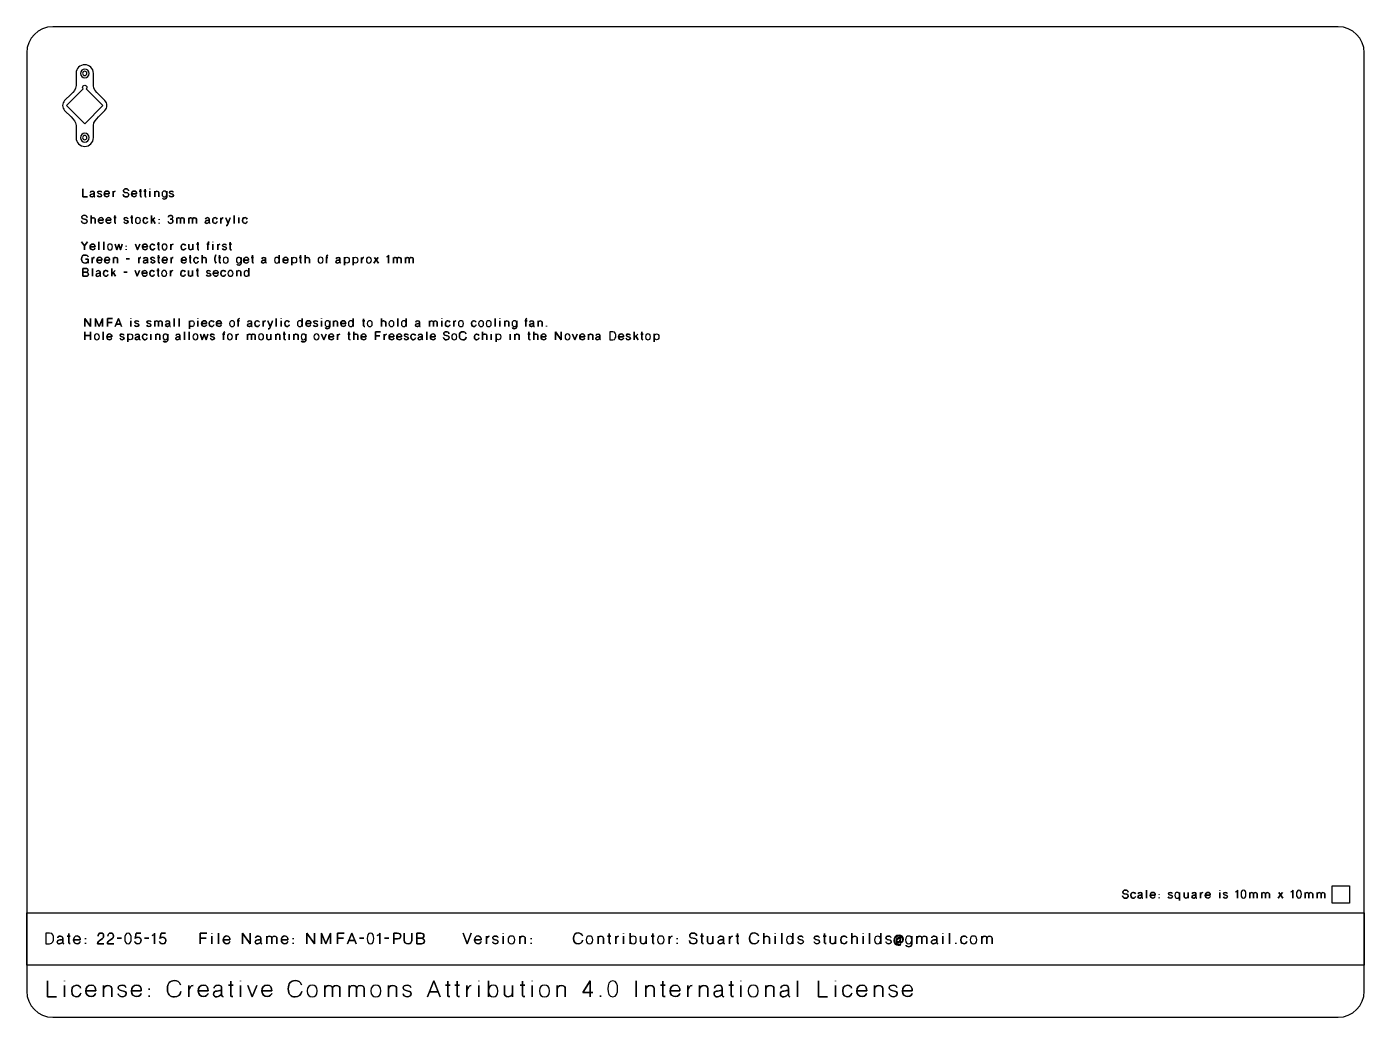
# Model space of a CAD drawing. Extents: x 15 to 785, y -585 to -15.
import ezdxf

# ---------------------------------------------------------------- set-up
doc = ezdxf.new("R2010")
doc.units = 0
doc.header["$MEASUREMENT"] = 0
doc.layers.add('LAYER_1', color=7, linetype='CONTINUOUS')

# ---------------------------------------------------------------- blocks, each defined once
blk = doc.blocks.new('BLOCK_2')
at = {"layer": 'LAYER_1', "color": 250}
blk.add_lwpolyline([(785, -555), (15, -555), (15, -525), (785, -525), (785, -555)], dxfattribs=at)
blk.add_open_spline([(785, -570), (785, -578.28), (778.28, -585), (770, -585), (770, -585), (30, -585), (30, -585), (21.72, -585), (15, -578.28), (15, -570), (15, -570), (15, -30), (15, -30), (15, -21.72), (21.72, -15), (30, -15), (30, -15), (770, -15), (770, -15), (778.28, -15), (785, -21.72), (785, -30), (785, -30), (785, -570), (785, -570)], degree=3, knots=[0, 0, 0, 0, 1, 1, 1, 2, 2, 2, 3, 3, 3, 4, 4, 4, 5, 5, 5, 6, 6, 6, 7, 7, 7, 8, 8, 8, 8], dxfattribs=at)
blk = doc.blocks.new('BLOCK_3')
at = {"layer": 'LAYER_1', "color": 30}
for points, knots in [([(25.95, -542.71), (25.95, -542.71), (25.95, -536.6), (25.95, -536.6), (25.95, -536.6), (28.15, -536.6), (28.15, -536.6), (30.16, -536.6), (30.41, -538.29), (30.46, -539.56), (30.51, -540.83), (30.08, -542.71), (28.15, -542.71), (28.15, -542.71), (25.95, -542.71), (25.95, -542.71)], [0, 0, 0, 0, 1, 1, 1, 2, 2, 2, 3, 3, 3, 4, 4, 4, 5, 5, 5, 5]), ([(25.95, -542.71), (25.95, -542.71), (25.95, -536.6), (25.95, -536.6), (25.95, -536.6), (28.15, -536.6), (28.15, -536.6), (30.16, -536.6), (30.41, -538.29), (30.46, -539.56), (30.51, -540.83), (30.08, -542.71), (28.15, -542.71), (28.15, -542.71), (25.95, -542.71), (25.95, -542.71)], [0, 0, 0, 0, 1, 1, 1, 2, 2, 2, 3, 3, 3, 4, 4, 4, 5, 5, 5, 5]), ([(35.68, -542.15), (35.68, -542.15), (35.68, -539.37), (35.68, -539.37), (35.68, -539.01), (35.51, -538.34), (34.36, -538.34), (33.22, -538.34), (32.8, -538.85), (32.8, -539.39), (32.8, -538.85), (33.22, -538.34), (34.36, -538.34), (35.51, -538.34), (35.68, -539.01), (35.68, -539.37), (35.68, -539.37), (35.68, -542.15), (35.68, -542.15), (35.68, -542.66), (36.29, -542.71), (36.29, -542.71), (36.29, -542.71), (35.68, -542.66), (35.68, -542.15)], [0, 0, 0, 0, 1, 1, 1, 2, 2, 2, 3, 3, 3, 4, 4, 4, 5, 5, 5, 6, 6, 6, 7, 7, 7, 8, 8, 8, 8]), ([(38.29, -538.32), (38.29, -538.32), (40.06, -538.32), (40.06, -538.32), (40.06, -538.32), (38.29, -538.32), (38.29, -538.32)], [0, 0, 0, 0, 1, 1, 1, 2, 2, 2, 2]), ([(40.04, -542.66), (39.63, -542.69), (39.18, -542.71), (39.18, -542.14), (39.18, -541.56), (39.18, -536.72), (39.18, -536.72), (39.18, -536.72), (39.18, -541.56), (39.18, -542.14), (39.18, -542.71), (39.63, -542.69), (40.04, -542.66)], [0, 0, 0, 0, 1, 1, 1, 2, 2, 2, 3, 3, 3, 4, 4, 4, 4]), ([(41.98, -540.39), (41.98, -540.39), (45.76, -540.39), (45.76, -540.39), (45.76, -539.45), (45.39, -538.24), (44.04, -538.24), (42.7, -538.24), (41.97, -539.16), (41.97, -540.55), (41.97, -541.96), (42.91, -542.71), (44.04, -542.67), (45.18, -542.64), (45.67, -541.76), (45.73, -541.44), (45.67, -541.76), (45.18, -542.64), (44.04, -542.67), (42.91, -542.71), (41.97, -541.96), (41.97, -540.55), (41.97, -539.16), (42.7, -538.24), (44.04, -538.24), (45.39, -538.24), (45.76, -539.45), (45.76, -540.39), (45.76, -540.39), (41.98, -540.39), (41.98, -540.39)], [0, 0, 0, 0, 1, 1, 1, 2, 2, 2, 3, 3, 3, 4, 4, 4, 5, 5, 5, 6, 6, 6, 7, 7, 7, 8, 8, 8, 9, 9, 9, 10, 10, 10, 10]), ([(55.82, -542.71), (55.85, -541.47), (56.51, -541.07), (57.23, -540.6), (57.23, -540.6), (58.68, -539.63), (58.68, -539.63), (59.28, -539.22), (59.27, -538.62), (59.27, -538.06), (59.27, -537.48), (58.92, -536.55), (57.71, -536.55), (56.5, -536.55), (56.05, -537.45), (56.05, -538.29), (56.05, -537.45), (56.5, -536.55), (57.71, -536.55), (58.92, -536.55), (59.27, -537.48), (59.27, -538.06), (59.27, -538.62), (59.28, -539.22), (58.68, -539.63), (58.68, -539.63), (57.23, -540.6), (57.23, -540.6), (56.51, -541.07), (55.85, -541.47), (55.82, -542.71), (55.82, -542.71), (59.45, -542.71), (59.45, -542.71), (59.45, -542.71), (55.82, -542.71), (55.82, -542.71)], [0, 0, 0, 0, 1, 1, 1, 2, 2, 2, 3, 3, 3, 4, 4, 4, 5, 5, 5, 6, 6, 6, 7, 7, 7, 8, 8, 8, 9, 9, 9, 10, 10, 10, 11, 11, 11, 12, 12, 12, 12]), ([(61.45, -542.71), (61.48, -541.47), (62.14, -541.07), (62.86, -540.6), (62.86, -540.6), (64.31, -539.63), (64.31, -539.63), (64.91, -539.22), (64.9, -538.62), (64.9, -538.06), (64.9, -537.48), (64.55, -536.55), (63.34, -536.55), (62.13, -536.55), (61.69, -537.45), (61.69, -538.29), (61.69, -537.45), (62.13, -536.55), (63.34, -536.55), (64.55, -536.55), (64.9, -537.48), (64.9, -538.06), (64.9, -538.62), (64.91, -539.22), (64.31, -539.63), (64.31, -539.63), (62.86, -540.6), (62.86, -540.6), (62.14, -541.07), (61.48, -541.47), (61.45, -542.71), (61.45, -542.71), (65.08, -542.71), (65.08, -542.71), (65.08, -542.71), (61.45, -542.71), (61.45, -542.71)], [0, 0, 0, 0, 1, 1, 1, 2, 2, 2, 3, 3, 3, 4, 4, 4, 5, 5, 5, 6, 6, 6, 7, 7, 7, 8, 8, 8, 9, 9, 9, 10, 10, 10, 11, 11, 11, 12, 12, 12, 12]), ([(71.48, -539.66), (71.48, -537.98), (71.84, -536.61), (73.33, -536.61), (74.82, -536.61), (75.17, -537.98), (75.17, -539.66), (75.17, -541.34), (74.82, -542.71), (73.33, -542.71), (71.84, -542.71), (71.48, -541.34), (71.48, -539.66)], [0, 0, 0, 0, 1, 1, 1, 2, 2, 2, 3, 3, 3, 4, 4, 4, 4]), ([(71.48, -539.66), (71.48, -537.98), (71.84, -536.61), (73.33, -536.61), (74.82, -536.61), (75.17, -537.98), (75.17, -539.66), (75.17, -541.34), (74.82, -542.71), (73.33, -542.71), (71.84, -542.71), (71.48, -541.34), (71.48, -539.66)], [0, 0, 0, 0, 1, 1, 1, 2, 2, 2, 3, 3, 3, 4, 4, 4, 4]), ([(80.61, -536.6), (80.61, -536.6), (78.07, -536.6), (78.07, -536.6), (78.07, -536.6), (77.39, -539.63), (77.39, -539.63), (77.87, -539.22), (78.18, -538.98), (79.02, -538.98), (79.85, -538.98), (80.8, -539.55), (80.8, -540.73), (80.8, -541.25), (80.52, -542.73), (79, -542.73), (77.48, -542.73), (77.28, -541.86), (77.18, -541.36), (77.28, -541.86), (77.48, -542.73), (79, -542.73), (80.52, -542.73), (80.8, -541.25), (80.8, -540.73), (80.8, -539.55), (79.85, -538.98), (79.02, -538.98), (78.18, -538.98), (77.87, -539.22), (77.39, -539.63), (77.39, -539.63), (78.07, -536.6), (78.07, -536.6), (78.07, -536.6), (80.61, -536.6), (80.61, -536.6)], [0, 0, 0, 0, 1, 1, 1, 2, 2, 2, 3, 3, 3, 4, 4, 4, 5, 5, 5, 6, 6, 6, 7, 7, 7, 8, 8, 8, 9, 9, 9, 10, 10, 10, 11, 11, 11, 12, 12, 12, 12]), ([(88.64, -542.71), (88.64, -542.71), (88.64, -536.6), (88.64, -536.6), (88.64, -537.64), (87.64, -537.89), (87.2, -537.92), (87.64, -537.89), (88.64, -537.64), (88.64, -536.6), (88.64, -536.6), (88.64, -542.71), (88.64, -542.71)], [0, 0, 0, 0, 1, 1, 1, 2, 2, 2, 3, 3, 3, 4, 4, 4, 4]), ([(94.92, -536.6), (94.92, -536.6), (92.38, -536.6), (92.38, -536.6), (92.38, -536.6), (91.7, -539.63), (91.7, -539.63), (92.18, -539.22), (92.49, -538.98), (93.33, -538.98), (94.16, -538.98), (95.11, -539.55), (95.11, -540.73), (95.11, -541.25), (94.83, -542.73), (93.31, -542.73), (91.79, -542.73), (91.59, -541.86), (91.49, -541.36), (91.59, -541.86), (91.79, -542.73), (93.31, -542.73), (94.83, -542.73), (95.11, -541.25), (95.11, -540.73), (95.11, -539.55), (94.16, -538.98), (93.33, -538.98), (92.49, -538.98), (92.18, -539.22), (91.7, -539.63), (91.7, -539.63), (92.38, -536.6), (92.38, -536.6), (92.38, -536.6), (94.92, -536.6), (94.92, -536.6)], [0, 0, 0, 0, 1, 1, 1, 2, 2, 2, 3, 3, 3, 4, 4, 4, 5, 5, 5, 6, 6, 6, 7, 7, 7, 8, 8, 8, 9, 9, 9, 10, 10, 10, 11, 11, 11, 12, 12, 12, 12]), ([(114.85, -542.71), (114.85, -542.71), (114.85, -536.6), (114.85, -536.6), (114.85, -536.6), (118.63, -536.6), (118.63, -536.6), (118.63, -536.6), (114.85, -536.6), (114.85, -536.6), (114.85, -536.6), (114.85, -542.71), (114.85, -542.71)], [0, 0, 0, 0, 1, 1, 1, 2, 2, 2, 3, 3, 3, 4, 4, 4, 4]), ([(121.61, -536.74), (121.61, -536.74), (121.61, -536.59), (121.61, -536.59), (121.61, -536.59), (121.61, -536.74), (121.61, -536.74)], [0, 0, 0, 0, 1, 1, 1, 2, 2, 2, 2]), ([(121.61, -542.7), (121.61, -542.7), (121.61, -538.35), (121.61, -538.35), (121.61, -538.35), (121.61, -542.71), (121.61, -542.7)], [0, 0, 0, 0, 1, 1, 1, 2, 2, 2, 2]), ([(125.35, -542.71), (125.35, -542.71), (125.35, -536.6), (125.35, -536.6), (125.35, -536.6), (125.35, -542.71), (125.35, -542.71)], [0, 0, 0, 0, 1, 1, 1, 2, 2, 2, 2]), ([(128.17, -540.39), (128.17, -540.39), (131.96, -540.39), (131.96, -540.39), (131.96, -539.45), (131.59, -538.24), (130.24, -538.24), (128.9, -538.24), (128.17, -539.16), (128.17, -540.55), (128.17, -541.96), (129.11, -542.71), (130.24, -542.67), (131.37, -542.64), (131.87, -541.76), (131.93, -541.44), (131.87, -541.76), (131.37, -542.64), (130.24, -542.67), (129.11, -542.71), (128.17, -541.96), (128.17, -540.55), (128.17, -539.16), (128.9, -538.24), (130.24, -538.24), (131.59, -538.24), (131.96, -539.45), (131.96, -540.39), (131.96, -540.39), (128.17, -540.39), (128.17, -540.39)], [0, 0, 0, 0, 1, 1, 1, 2, 2, 2, 3, 3, 3, 4, 4, 4, 5, 5, 5, 6, 6, 6, 7, 7, 7, 8, 8, 8, 9, 9, 9, 10, 10, 10, 10]), ([(139.2, -536.6), (139.2, -536.6), (143.55, -542.71), (143.55, -542.71), (143.55, -542.71), (143.55, -536.6), (143.55, -536.6), (143.55, -536.6), (143.55, -542.71), (143.55, -542.71), (143.55, -542.71), (139.2, -536.6), (139.2, -536.6), (139.2, -536.6), (139.2, -542.71), (139.2, -542.71), (139.2, -542.71), (139.2, -536.6), (139.2, -536.6)], [0, 0, 0, 0, 1, 1, 1, 2, 2, 2, 3, 3, 3, 4, 4, 4, 5, 5, 5, 6, 6, 6, 6]), ([(149.67, -542.15), (149.67, -542.15), (149.67, -539.37), (149.67, -539.37), (149.67, -539.01), (149.49, -538.34), (148.35, -538.34), (147.21, -538.34), (146.78, -538.85), (146.78, -539.39), (146.78, -538.85), (147.21, -538.34), (148.35, -538.34), (149.49, -538.34), (149.67, -539.01), (149.67, -539.37), (149.67, -539.37), (149.67, -542.15), (149.67, -542.15), (149.67, -542.66), (150.27, -542.71), (150.27, -542.71), (150.27, -542.71), (149.67, -542.66), (149.67, -542.15)], [0, 0, 0, 0, 1, 1, 1, 2, 2, 2, 3, 3, 3, 4, 4, 4, 5, 5, 5, 6, 6, 6, 7, 7, 7, 8, 8, 8, 8]), ([(156.08, -542.71), (156.08, -542.71), (156.08, -539.88), (156.08, -539.49), (156.08, -539.1), (155.83, -538.37), (154.75, -538.36), (153.68, -538.35), (153.19, -539.19), (153.19, -539.97), (153.19, -539.19), (153.68, -538.35), (154.75, -538.36), (155.83, -538.37), (156.08, -539.1), (156.08, -539.49), (156.08, -539.88), (156.08, -542.71), (156.08, -542.71)], [0, 0, 0, 0, 1, 1, 1, 2, 2, 2, 3, 3, 3, 4, 4, 4, 5, 5, 5, 6, 6, 6, 6]), ([(153.19, -542.71), (153.19, -542.71), (153.19, -538.36), (153.19, -538.36), (153.19, -538.36), (153.19, -542.71), (153.19, -542.71)], [0, 0, 0, 0, 1, 1, 1, 2, 2, 2, 2]), ([(158.99, -542.71), (158.99, -542.71), (158.99, -539.88), (158.99, -539.49), (158.99, -539.1), (158.62, -538.37), (157.55, -538.36), (156.47, -538.35), (156.08, -539.19), (156.08, -539.97), (156.08, -539.19), (156.47, -538.35), (157.55, -538.36), (158.62, -538.37), (158.99, -539.1), (158.99, -539.49), (158.99, -539.88), (158.99, -542.71), (158.99, -542.71)], [0, 0, 0, 0, 1, 1, 1, 2, 2, 2, 3, 3, 3, 4, 4, 4, 5, 5, 5, 6, 6, 6, 6]), ([(161.58, -540.39), (161.58, -540.39), (165.37, -540.39), (165.37, -540.39), (165.37, -539.45), (165, -538.24), (163.65, -538.24), (162.31, -538.24), (161.57, -539.16), (161.57, -540.55), (161.57, -541.96), (162.52, -542.71), (163.65, -542.67), (164.78, -542.64), (165.28, -541.76), (165.33, -541.44), (165.28, -541.76), (164.78, -542.64), (163.65, -542.67), (162.52, -542.71), (161.57, -541.96), (161.57, -540.55), (161.57, -539.16), (162.31, -538.24), (163.65, -538.24), (165, -538.24), (165.37, -539.45), (165.37, -540.39), (165.37, -540.39), (161.58, -540.39), (161.58, -540.39)], [0, 0, 0, 0, 1, 1, 1, 2, 2, 2, 3, 3, 3, 4, 4, 4, 5, 5, 5, 6, 6, 6, 7, 7, 7, 8, 8, 8, 9, 9, 9, 10, 10, 10, 10]), ([(176.34, -542.71), (176.34, -542.71), (176.34, -536.6), (176.34, -536.6), (176.34, -536.6), (180.69, -542.71), (180.69, -542.71), (180.69, -542.71), (180.69, -536.6), (180.69, -536.6), (180.69, -536.6), (180.69, -542.71), (180.69, -542.71), (180.69, -542.71), (176.34, -536.6), (176.34, -536.6), (176.34, -536.6), (176.34, -542.71), (176.34, -542.71)], [0, 0, 0, 0, 1, 1, 1, 2, 2, 2, 3, 3, 3, 4, 4, 4, 5, 5, 5, 6, 6, 6, 6]), ([(184.65, -542.71), (184.65, -542.71), (184.65, -536.6), (184.65, -536.6), (184.65, -536.6), (187.27, -542.71), (187.27, -542.71), (187.27, -542.71), (189.9, -536.6), (189.9, -536.6), (189.9, -536.6), (189.9, -542.71), (189.9, -542.71), (189.9, -542.71), (189.9, -536.6), (189.9, -536.6), (189.9, -536.6), (187.27, -542.71), (187.27, -542.71), (187.27, -542.71), (184.65, -536.6), (184.65, -536.6), (184.65, -536.6), (184.65, -542.71), (184.65, -542.71)], [0, 0, 0, 0, 1, 1, 1, 2, 2, 2, 3, 3, 3, 4, 4, 4, 5, 5, 5, 6, 6, 6, 7, 7, 7, 8, 8, 8, 8]), ([(193.9, -542.71), (193.9, -542.71), (193.9, -536.6), (193.9, -536.6), (193.9, -536.6), (197.69, -536.6), (197.69, -536.6), (197.69, -536.6), (193.9, -536.6), (193.9, -536.6), (193.9, -536.6), (193.9, -542.71), (193.9, -542.71)], [0, 0, 0, 0, 1, 1, 1, 2, 2, 2, 3, 3, 3, 4, 4, 4, 4]), ([(199.74, -542.71), (199.74, -542.71), (202.16, -536.6), (202.16, -536.6), (202.16, -536.6), (204.59, -542.71), (204.59, -542.71), (204.59, -542.71), (202.16, -536.6), (202.16, -536.6), (202.16, -536.6), (199.74, -542.71), (199.74, -542.71)], [0, 0, 0, 0, 1, 1, 1, 2, 2, 2, 3, 3, 3, 4, 4, 4, 4]), ([(211.06, -539.66), (211.06, -537.98), (211.42, -536.61), (212.91, -536.61), (214.4, -536.61), (214.75, -537.98), (214.75, -539.66), (214.75, -541.34), (214.4, -542.71), (212.91, -542.71), (211.42, -542.71), (211.06, -541.34), (211.06, -539.66)], [0, 0, 0, 0, 1, 1, 1, 2, 2, 2, 3, 3, 3, 4, 4, 4, 4]), ([(211.06, -539.66), (211.06, -537.98), (211.42, -536.61), (212.91, -536.61), (214.4, -536.61), (214.75, -537.98), (214.75, -539.66), (214.75, -541.34), (214.4, -542.71), (212.91, -542.71), (211.42, -542.71), (211.06, -541.34), (211.06, -539.66)], [0, 0, 0, 0, 1, 1, 1, 2, 2, 2, 3, 3, 3, 4, 4, 4, 4]), ([(218.2, -542.71), (218.2, -542.71), (218.2, -536.6), (218.2, -536.6), (218.2, -537.64), (217.19, -537.89), (216.76, -537.92), (217.19, -537.89), (218.2, -537.64), (218.2, -536.6), (218.2, -536.6), (218.2, -542.71), (218.2, -542.71)], [0, 0, 0, 0, 1, 1, 1, 2, 2, 2, 3, 3, 3, 4, 4, 4, 4]), ([(226.36, -542.71), (226.36, -542.71), (226.36, -536.6), (226.36, -536.6), (226.36, -536.6), (228.31, -536.6), (228.31, -536.6), (229.88, -536.6), (230.23, -537.35), (230.27, -538.17), (230.31, -538.99), (229.87, -539.84), (228.47, -539.84), (228.47, -539.84), (226.36, -539.84), (226.36, -539.84), (226.36, -539.84), (228.47, -539.84), (228.47, -539.84), (229.84, -539.84), (230.31, -538.99), (230.27, -538.17), (230.23, -537.35), (229.86, -536.6), (228.31, -536.6), (228.31, -536.6), (226.36, -536.6), (226.36, -536.6), (226.36, -536.6), (226.36, -542.71), (226.36, -542.71)], [0, 0, 0, 0, 1, 1, 1, 2, 2, 2, 3, 3, 3, 4, 4, 4, 5, 5, 5, 6, 6, 6, 7, 7, 7, 8, 8, 8, 9, 9, 9, 10, 10, 10, 10]), ([(236.67, -540.77), (236.67, -541.78), (236.04, -542.71), (234.55, -542.7), (233.06, -542.67), (232.37, -541.84), (232.37, -540.77), (232.37, -540.77), (232.37, -536.59), (232.37, -536.59), (232.37, -536.59), (232.37, -540.77), (232.37, -540.77), (232.37, -541.84), (233.06, -542.67), (234.55, -542.7), (236.04, -542.71), (236.67, -541.78), (236.67, -540.77), (236.67, -539.75), (236.67, -536.59), (236.67, -536.59), (236.67, -536.59), (236.67, -539.75), (236.67, -540.77)], [0, 0, 0, 0, 1, 1, 1, 2, 2, 2, 3, 3, 3, 4, 4, 4, 5, 5, 5, 6, 6, 6, 7, 7, 7, 8, 8, 8, 8]), ([(239.61, -539.56), (239.61, -539.56), (241.96, -539.56), (241.96, -539.56), (243.18, -539.56), (243.68, -538.83), (243.65, -538.09), (243.62, -537.35), (243.1, -536.6), (241.97, -536.6), (241.97, -536.6), (239.61, -536.6), (239.61, -536.6), (239.61, -536.6), (239.61, -542.71), (239.61, -542.71), (239.61, -542.71), (242.21, -542.71), (242.21, -542.71), (243.18, -542.71), (243.94, -542.13), (243.94, -541.16), (243.92, -540.2), (243.12, -539.56), (241.96, -539.56), (243.12, -539.56), (243.92, -540.2), (243.94, -541.16), (243.94, -542.13), (243.18, -542.71), (242.21, -542.71), (242.21, -542.71), (239.61, -542.71), (239.61, -542.71), (239.61, -542.71), (239.61, -536.6), (239.61, -536.6), (239.61, -536.6), (241.97, -536.6), (241.97, -536.6), (243.1, -536.6), (243.62, -537.35), (243.65, -538.09), (243.68, -538.83), (243.18, -539.56), (241.96, -539.56), (241.96, -539.56), (239.61, -539.56), (239.61, -539.56)], [0, 0, 0, 0, 1, 1, 1, 2, 2, 2, 3, 3, 3, 4, 4, 4, 5, 5, 5, 6, 6, 6, 7, 7, 7, 8, 8, 8, 9, 9, 9, 10, 10, 10, 11, 11, 11, 12, 12, 12, 13, 13, 13, 14, 14, 14, 15, 15, 15, 16, 16, 16, 16]), ([(270.77, -536.6), (270.77, -536.6), (268.55, -542.71), (268.55, -542.71), (268.55, -542.71), (266.33, -536.6), (266.33, -536.6), (266.33, -536.6), (268.55, -542.71), (268.55, -542.71), (268.55, -542.71), (270.77, -536.6), (270.77, -536.6)], [0, 0, 0, 0, 1, 1, 1, 2, 2, 2, 3, 3, 3, 4, 4, 4, 4]), ([(276.6, -540.39), (276.6, -539.45), (276.23, -538.24), (274.88, -538.24), (273.55, -538.24), (272.81, -539.16), (272.81, -540.55), (272.81, -541.96), (273.76, -542.71), (274.88, -542.67), (276.02, -542.64), (276.51, -541.76), (276.57, -541.44), (276.51, -541.76), (276.02, -542.64), (274.88, -542.67), (273.76, -542.71), (272.81, -541.96), (272.81, -540.55), (272.81, -539.16), (273.55, -538.24), (274.88, -538.24), (276.23, -538.24), (276.6, -539.45), (276.6, -540.39), (276.6, -540.39), (272.82, -540.39), (272.82, -540.39), (272.82, -540.39), (276.6, -540.39), (276.6, -540.39)], [0, 0, 0, 0, 1, 1, 1, 2, 2, 2, 3, 3, 3, 4, 4, 4, 5, 5, 5, 6, 6, 6, 7, 7, 7, 8, 8, 8, 9, 9, 9, 10, 10, 10, 10]), ([(279.63, -540.49), (279.61, -539.51), (280.51, -538.35), (281.29, -538.36), (280.51, -538.35), (279.61, -539.51), (279.63, -540.49)], [0, 0, 0, 0, 1, 1, 1, 2, 2, 2, 2]), ([(279.63, -542.71), (279.63, -542.71), (279.63, -538.36), (279.63, -538.36), (279.63, -538.36), (279.63, -542.71), (279.63, -542.71)], [0, 0, 0, 0, 1, 1, 1, 2, 2, 2, 2]), ([(284.86, -538.29), (283.79, -538.27), (283.3, -538.61), (283.3, -539.26), (283.3, -539.92), (283.85, -540.12), (284.05, -540.18), (284.05, -540.18), (285.65, -540.66), (285.65, -540.66), (285.87, -540.71), (286.37, -540.94), (286.37, -541.56), (286.37, -542.19), (285.71, -542.71), (284.86, -542.71), (284.01, -542.71), (283.24, -542.26), (283.24, -541.6), (283.24, -542.26), (284.01, -542.71), (284.86, -542.71), (285.71, -542.71), (286.37, -542.19), (286.37, -541.56), (286.37, -540.94), (285.87, -540.71), (285.65, -540.66), (285.65, -540.66), (284.05, -540.18), (284.05, -540.18), (283.85, -540.12), (283.3, -539.92), (283.3, -539.26), (283.3, -538.61), (283.79, -538.27), (284.86, -538.29), (285.93, -538.34), (286.2, -538.93), (286.19, -539.14), (286.2, -538.93), (285.93, -538.34), (284.86, -538.29)], [0, 0, 0, 0, 1, 1, 1, 2, 2, 2, 3, 3, 3, 4, 4, 4, 5, 5, 5, 6, 6, 6, 7, 7, 7, 8, 8, 8, 9, 9, 9, 10, 10, 10, 11, 11, 11, 12, 12, 12, 13, 13, 13, 14, 14, 14, 14]), ([(289.27, -536.74), (289.27, -536.74), (289.27, -536.59), (289.27, -536.59), (289.27, -536.59), (289.27, -536.74), (289.27, -536.74)], [0, 0, 0, 0, 1, 1, 1, 2, 2, 2, 2]), ([(289.27, -542.7), (289.27, -542.7), (289.27, -538.35), (289.27, -538.35), (289.27, -538.35), (289.27, -542.71), (289.27, -542.7)], [0, 0, 0, 0, 1, 1, 1, 2, 2, 2, 2]), ([(292.09, -540.49), (292.09, -538.78), (292.96, -538.28), (294.01, -538.28), (295.07, -538.28), (295.93, -538.78), (295.93, -540.49), (295.93, -542.21), (295.07, -542.71), (294.01, -542.71), (292.96, -542.71), (292.09, -542.21), (292.09, -540.49)], [0, 0, 0, 0, 1, 1, 1, 2, 2, 2, 3, 3, 3, 4, 4, 4, 4]), ([(292.09, -540.49), (292.09, -538.78), (292.96, -538.28), (294.01, -538.28), (295.07, -538.28), (295.93, -538.78), (295.93, -540.49), (295.93, -542.21), (295.07, -542.71), (294.01, -542.71), (292.96, -542.71), (292.09, -542.21), (292.09, -540.49)], [0, 0, 0, 0, 1, 1, 1, 2, 2, 2, 3, 3, 3, 4, 4, 4, 4]), ([(301.98, -539.49), (301.98, -539.1), (301.59, -538.37), (300.51, -538.36), (299.43, -538.35), (298.86, -539.19), (298.86, -539.97), (298.86, -539.19), (299.43, -538.35), (300.51, -538.36), (301.59, -538.37), (301.98, -539.1), (301.98, -539.49), (301.98, -539.88), (301.98, -542.71), (301.98, -542.71), (301.98, -542.71), (301.98, -539.88), (301.98, -539.49)], [0, 0, 0, 0, 1, 1, 1, 2, 2, 2, 3, 3, 3, 4, 4, 4, 5, 5, 5, 6, 6, 6, 6]), ([(298.86, -538.36), (298.86, -538.36), (298.86, -542.71), (298.86, -542.71), (298.86, -542.71), (298.86, -538.36), (298.86, -538.36)], [0, 0, 0, 0, 1, 1, 1, 2, 2, 2, 2]), ([(332.48, -542.77), (330.79, -542.77), (329.83, -541.82), (329.83, -539.65), (329.83, -537.49), (330.79, -536.52), (332.48, -536.52), (333.68, -536.52), (334.51, -537.02), (334.88, -538.11), (334.51, -537.02), (333.68, -536.52), (332.48, -536.52), (330.79, -536.52), (329.83, -537.49), (329.83, -539.65), (329.83, -541.82), (330.79, -542.77), (332.48, -542.77), (333.86, -542.77), (334.74, -542.11), (335.02, -540.66), (334.74, -542.11), (333.86, -542.77), (332.48, -542.77)], [0, 0, 0, 0, 1, 1, 1, 2, 2, 2, 3, 3, 3, 4, 4, 4, 5, 5, 5, 6, 6, 6, 7, 7, 7, 8, 8, 8, 8]), ([(337.1, -540.49), (337.1, -538.78), (337.97, -538.28), (339.02, -538.28), (340.08, -538.28), (340.94, -538.78), (340.94, -540.49), (340.94, -542.21), (340.08, -542.71), (339.02, -542.71), (337.97, -542.71), (337.1, -542.21), (337.1, -540.49)], [0, 0, 0, 0, 1, 1, 1, 2, 2, 2, 3, 3, 3, 4, 4, 4, 4]), ([(337.1, -540.49), (337.1, -538.78), (337.97, -538.28), (339.02, -538.28), (340.08, -538.28), (340.94, -538.78), (340.94, -540.49), (340.94, -542.21), (340.08, -542.71), (339.02, -542.71), (337.97, -542.71), (337.1, -542.21), (337.1, -540.49)], [0, 0, 0, 0, 1, 1, 1, 2, 2, 2, 3, 3, 3, 4, 4, 4, 4]), ([(346.99, -539.49), (346.99, -539.1), (346.6, -538.37), (345.52, -538.36), (344.44, -538.35), (343.87, -539.19), (343.87, -539.97), (343.87, -539.19), (344.44, -538.35), (345.52, -538.36), (346.6, -538.37), (346.99, -539.1), (346.99, -539.49), (346.99, -539.88), (346.99, -542.71), (346.99, -542.71), (346.99, -542.71), (346.99, -539.88), (346.99, -539.49)], [0, 0, 0, 0, 1, 1, 1, 2, 2, 2, 3, 3, 3, 4, 4, 4, 5, 5, 5, 6, 6, 6, 6]), ([(343.87, -538.36), (343.87, -538.36), (343.87, -542.71), (343.87, -542.71), (343.87, -542.71), (343.87, -538.36), (343.87, -538.36)], [0, 0, 0, 0, 1, 1, 1, 2, 2, 2, 2]), ([(349.43, -538.32), (349.43, -538.32), (351.2, -538.32), (351.2, -538.32), (351.2, -538.32), (349.43, -538.32), (349.43, -538.32)], [0, 0, 0, 0, 1, 1, 1, 2, 2, 2, 2]), ([(351.19, -542.66), (350.77, -542.69), (350.32, -542.71), (350.32, -542.14), (350.32, -541.56), (350.32, -536.72), (350.32, -536.72), (350.32, -536.72), (350.32, -541.56), (350.32, -542.14), (350.32, -542.71), (350.77, -542.69), (351.19, -542.66)], [0, 0, 0, 0, 1, 1, 1, 2, 2, 2, 3, 3, 3, 4, 4, 4, 4]), ([(354.05, -540.49), (354.02, -539.51), (354.92, -538.35), (355.71, -538.36), (354.92, -538.35), (354.02, -539.51), (354.05, -540.49)], [0, 0, 0, 0, 1, 1, 1, 2, 2, 2, 2]), ([(354.05, -542.71), (354.05, -542.71), (354.05, -538.36), (354.05, -538.36), (354.05, -538.36), (354.05, -542.71), (354.05, -542.71)], [0, 0, 0, 0, 1, 1, 1, 2, 2, 2, 2]), ([(358.58, -536.74), (358.58, -536.74), (358.58, -536.59), (358.58, -536.59), (358.58, -536.59), (358.58, -536.74), (358.58, -536.74)], [0, 0, 0, 0, 1, 1, 1, 2, 2, 2, 2]), ([(358.58, -542.7), (358.58, -542.7), (358.58, -538.35), (358.58, -538.35), (358.58, -538.35), (358.58, -542.71), (358.58, -542.7)], [0, 0, 0, 0, 1, 1, 1, 2, 2, 2, 2]), ([(362.31, -536.57), (362.31, -536.57), (362.31, -542.71), (362.31, -542.71), (362.31, -542.71), (362.31, -536.57), (362.31, -536.57)], [0, 0, 0, 0, 1, 1, 1, 2, 2, 2, 2]), ([(364.11, -538.34), (365.1, -538.34), (365.9, -538.82), (365.9, -540.52), (365.9, -542.21), (365.1, -542.71), (364.11, -542.71), (363.12, -542.71), (362.31, -542.21), (362.31, -540.52), (362.31, -538.82), (363.12, -538.34), (364.11, -538.34)], [0, 0, 0, 0, 1, 1, 1, 2, 2, 2, 3, 3, 3, 4, 4, 4, 4]), ([(364.11, -538.34), (365.1, -538.34), (365.9, -538.82), (365.9, -540.52), (365.9, -542.21), (365.1, -542.71), (364.11, -542.71), (363.12, -542.71), (362.31, -542.21), (362.31, -540.52), (362.31, -538.82), (363.12, -538.34), (364.11, -538.34)], [0, 0, 0, 0, 1, 1, 1, 2, 2, 2, 3, 3, 3, 4, 4, 4, 4]), ([(368.38, -538.34), (368.38, -538.34), (368.38, -541.18), (368.38, -541.57), (368.38, -541.96), (368.77, -542.69), (369.85, -542.7), (370.93, -542.71), (371.51, -541.87), (371.51, -541.09), (371.51, -541.87), (370.93, -542.71), (369.85, -542.7), (368.77, -542.69), (368.38, -541.96), (368.38, -541.57), (368.38, -541.18), (368.38, -538.34), (368.38, -538.34)], [0, 0, 0, 0, 1, 1, 1, 2, 2, 2, 3, 3, 3, 4, 4, 4, 5, 5, 5, 6, 6, 6, 6]), ([(371.51, -538.34), (371.51, -538.34), (371.51, -542.7), (371.51, -542.7), (371.51, -542.7), (371.51, -538.34), (371.51, -538.34)], [0, 0, 0, 0, 1, 1, 1, 2, 2, 2, 2]), ([(374.46, -538.32), (374.46, -538.32), (376.23, -538.32), (376.23, -538.32), (376.23, -538.32), (374.46, -538.32), (374.46, -538.32)], [0, 0, 0, 0, 1, 1, 1, 2, 2, 2, 2]), ([(376.21, -542.66), (375.8, -542.69), (375.35, -542.71), (375.35, -542.14), (375.35, -541.56), (375.35, -536.72), (375.35, -536.72), (375.35, -536.72), (375.35, -541.56), (375.35, -542.14), (375.35, -542.71), (375.8, -542.69), (376.21, -542.66)], [0, 0, 0, 0, 1, 1, 1, 2, 2, 2, 3, 3, 3, 4, 4, 4, 4]), ([(378.13, -540.49), (378.13, -538.78), (379.01, -538.28), (380.06, -538.28), (381.12, -538.28), (381.98, -538.78), (381.98, -540.49), (381.98, -542.21), (381.12, -542.71), (380.06, -542.71), (379.01, -542.71), (378.13, -542.21), (378.13, -540.49)], [0, 0, 0, 0, 1, 1, 1, 2, 2, 2, 3, 3, 3, 4, 4, 4, 4]), ([(378.13, -540.49), (378.13, -538.78), (379.01, -538.28), (380.06, -538.28), (381.12, -538.28), (381.98, -538.78), (381.98, -540.49), (381.98, -542.21), (381.12, -542.71), (380.06, -542.71), (379.01, -542.71), (378.13, -542.21), (378.13, -540.49)], [0, 0, 0, 0, 1, 1, 1, 2, 2, 2, 3, 3, 3, 4, 4, 4, 4]), ([(386.59, -538.36), (385.81, -538.35), (384.91, -539.51), (384.93, -540.49), (384.91, -539.51), (385.81, -538.35), (386.59, -538.36)], [0, 0, 0, 0, 1, 1, 1, 2, 2, 2, 2]), ([(384.93, -538.36), (384.93, -538.36), (384.93, -542.71), (384.93, -542.71), (384.93, -542.71), (384.93, -538.36), (384.93, -538.36)], [0, 0, 0, 0, 1, 1, 1, 2, 2, 2, 2]), ([(396.51, -540.86), (396.51, -542.21), (397.54, -542.76), (398.75, -542.76), (399.98, -542.76), (400.75, -541.99), (400.77, -541.23), (400.8, -540.49), (400.42, -539.89), (399.67, -539.73), (399.67, -539.73), (397.59, -539.28), (397.59, -539.28), (397.01, -539.16), (396.66, -538.82), (396.66, -538.02), (396.66, -537.23), (397.33, -536.54), (398.55, -536.54), (399.77, -536.54), (400.66, -537.12), (400.62, -538.12), (400.66, -537.12), (399.77, -536.54), (398.55, -536.54), (397.33, -536.54), (396.66, -537.23), (396.66, -538.02), (396.66, -538.82), (396.99, -539.15), (397.59, -539.28), (397.59, -539.28), (399.67, -539.73), (399.67, -539.73), (400.44, -539.89), (400.8, -540.49), (400.77, -541.23), (400.75, -541.99), (399.98, -542.76), (398.75, -542.76), (397.54, -542.76), (396.51, -542.21), (396.51, -540.86)], [0, 0, 0, 0, 1, 1, 1, 2, 2, 2, 3, 3, 3, 4, 4, 4, 5, 5, 5, 6, 6, 6, 7, 7, 7, 8, 8, 8, 9, 9, 9, 10, 10, 10, 11, 11, 11, 12, 12, 12, 13, 13, 13, 14, 14, 14, 14]), ([(402.83, -538.32), (402.83, -538.32), (404.6, -538.32), (404.6, -538.32), (404.6, -538.32), (402.83, -538.32), (402.83, -538.32)], [0, 0, 0, 0, 1, 1, 1, 2, 2, 2, 2]), ([(404.58, -542.66), (404.17, -542.69), (403.72, -542.71), (403.72, -542.14), (403.72, -541.56), (403.72, -536.72), (403.72, -536.72), (403.72, -536.72), (403.72, -541.56), (403.72, -542.14), (403.72, -542.71), (404.17, -542.69), (404.58, -542.66)], [0, 0, 0, 0, 1, 1, 1, 2, 2, 2, 3, 3, 3, 4, 4, 4, 4]), ([(406.94, -541.57), (406.94, -541.96), (407.33, -542.69), (408.4, -542.7), (409.49, -542.71), (410.06, -541.87), (410.06, -541.09), (410.06, -541.87), (409.49, -542.71), (408.4, -542.7), (407.33, -542.69), (406.94, -541.96), (406.94, -541.57), (406.94, -541.18), (406.94, -538.34), (406.94, -538.34), (406.94, -538.34), (406.94, -541.18), (406.94, -541.57)], [0, 0, 0, 0, 1, 1, 1, 2, 2, 2, 3, 3, 3, 4, 4, 4, 5, 5, 5, 6, 6, 6, 6]), ([(410.06, -542.7), (410.06, -542.7), (410.06, -538.34), (410.06, -538.34), (410.06, -538.34), (410.06, -542.7), (410.06, -542.7)], [0, 0, 0, 0, 1, 1, 1, 2, 2, 2, 2]), ([(416.7, -542.71), (416.7, -542.71), (416.1, -542.66), (416.1, -542.15), (416.1, -542.15), (416.1, -539.37), (416.1, -539.37), (416.1, -539.01), (415.92, -538.34), (414.78, -538.34), (413.64, -538.34), (413.21, -538.85), (413.21, -539.39), (413.21, -538.85), (413.64, -538.34), (414.78, -538.34), (415.92, -538.34), (416.1, -539.01), (416.1, -539.37), (416.1, -539.37), (416.1, -542.15), (416.1, -542.15), (416.1, -542.66), (416.7, -542.71), (416.7, -542.71)], [0, 0, 0, 0, 1, 1, 1, 2, 2, 2, 3, 3, 3, 4, 4, 4, 5, 5, 5, 6, 6, 6, 7, 7, 7, 8, 8, 8, 8]), ([(421.31, -538.36), (420.52, -538.35), (419.62, -539.51), (419.65, -540.49), (419.62, -539.51), (420.52, -538.35), (421.31, -538.36)], [0, 0, 0, 0, 1, 1, 1, 2, 2, 2, 2]), ([(419.65, -538.36), (419.65, -538.36), (419.65, -542.71), (419.65, -542.71), (419.65, -542.71), (419.65, -538.36), (419.65, -538.36)], [0, 0, 0, 0, 1, 1, 1, 2, 2, 2, 2]), ([(423.25, -538.32), (423.25, -538.32), (425.02, -538.32), (425.02, -538.32), (425.02, -538.32), (423.25, -538.32), (423.25, -538.32)], [0, 0, 0, 0, 1, 1, 1, 2, 2, 2, 2]), ([(425.01, -542.66), (424.59, -542.69), (424.14, -542.71), (424.14, -542.14), (424.14, -541.56), (424.14, -536.72), (424.14, -536.72), (424.14, -536.72), (424.14, -541.56), (424.14, -542.14), (424.14, -542.71), (424.59, -542.69), (425.01, -542.66)], [0, 0, 0, 0, 1, 1, 1, 2, 2, 2, 3, 3, 3, 4, 4, 4, 4]), ([(436.34, -540.66), (436.07, -542.11), (435.19, -542.77), (433.8, -542.77), (432.12, -542.77), (431.16, -541.82), (431.16, -539.65), (431.16, -537.49), (432.12, -536.52), (433.8, -536.52), (435.01, -536.52), (435.84, -537.02), (436.21, -538.11), (435.84, -537.02), (435.01, -536.52), (433.8, -536.52), (432.12, -536.52), (431.16, -537.49), (431.16, -539.65), (431.16, -541.82), (432.12, -542.77), (433.8, -542.77), (435.19, -542.77), (436.07, -542.11), (436.34, -540.66)], [0, 0, 0, 0, 1, 1, 1, 2, 2, 2, 3, 3, 3, 4, 4, 4, 5, 5, 5, 6, 6, 6, 7, 7, 7, 8, 8, 8, 8]), ([(439.34, -542.71), (439.34, -542.71), (439.34, -536.6), (439.34, -536.6), (439.34, -536.6), (439.34, -542.71), (439.34, -542.71)], [0, 0, 0, 0, 1, 1, 1, 2, 2, 2, 2]), ([(442.51, -542.71), (442.51, -542.71), (442.51, -540.5), (442.51, -539.73), (442.51, -538.96), (442.04, -538.38), (441.13, -538.36), (440.21, -538.34), (439.34, -538.9), (439.34, -539.64), (439.34, -538.9), (440.21, -538.34), (441.13, -538.36), (442.04, -538.38), (442.51, -538.96), (442.51, -539.73), (442.51, -540.5), (442.51, -542.71), (442.51, -542.71)], [0, 0, 0, 0, 1, 1, 1, 2, 2, 2, 3, 3, 3, 4, 4, 4, 5, 5, 5, 6, 6, 6, 6]), ([(445.88, -536.74), (445.88, -536.74), (445.88, -536.59), (445.88, -536.59), (445.88, -536.59), (445.88, -536.74), (445.88, -536.74)], [0, 0, 0, 0, 1, 1, 1, 2, 2, 2, 2]), ([(445.88, -542.7), (445.88, -542.7), (445.88, -538.35), (445.88, -538.35), (445.88, -538.35), (445.88, -542.71), (445.88, -542.7)], [0, 0, 0, 0, 1, 1, 1, 2, 2, 2, 2]), ([(449.61, -542.71), (449.61, -542.71), (449.61, -536.6), (449.61, -536.6), (449.61, -536.6), (449.61, -542.71), (449.61, -542.71)], [0, 0, 0, 0, 1, 1, 1, 2, 2, 2, 2]), ([(454.22, -538.34), (455.2, -538.34), (456.01, -538.83), (456.01, -540.52), (456.01, -542.21), (455.2, -542.71), (454.22, -542.71), (453.23, -542.71), (452.43, -542.21), (452.43, -540.52), (452.43, -538.83), (453.23, -538.34), (454.22, -538.34)], [0, 0, 0, 0, 1, 1, 1, 2, 2, 2, 3, 3, 3, 4, 4, 4, 4]), ([(454.22, -538.34), (455.2, -538.34), (456.01, -538.83), (456.01, -540.52), (456.01, -542.21), (455.2, -542.71), (454.22, -542.71), (453.23, -542.71), (452.43, -542.21), (452.43, -540.52), (452.43, -538.83), (453.23, -538.34), (454.22, -538.34)], [0, 0, 0, 0, 1, 1, 1, 2, 2, 2, 3, 3, 3, 4, 4, 4, 4]), ([(456.02, -536.58), (456.02, -536.58), (456.02, -542.71), (456.02, -542.71), (456.02, -542.71), (456.02, -536.58), (456.02, -536.58)], [0, 0, 0, 0, 1, 1, 1, 2, 2, 2, 2]), ([(460.59, -538.29), (459.52, -538.27), (459.03, -538.61), (459.03, -539.26), (459.03, -539.92), (459.58, -540.12), (459.79, -540.18), (459.79, -540.18), (461.39, -540.66), (461.39, -540.66), (461.6, -540.71), (462.11, -540.94), (462.11, -541.56), (462.11, -542.19), (461.44, -542.71), (460.59, -542.71), (459.74, -542.71), (458.97, -542.26), (458.97, -541.6), (458.97, -542.26), (459.74, -542.71), (460.59, -542.71), (461.44, -542.71), (462.11, -542.19), (462.11, -541.56), (462.11, -540.94), (461.6, -540.71), (461.39, -540.66), (461.39, -540.66), (459.79, -540.18), (459.79, -540.18), (459.58, -540.12), (459.03, -539.92), (459.03, -539.26), (459.03, -538.61), (459.52, -538.27), (460.59, -538.29), (461.66, -538.34), (461.94, -538.93), (461.92, -539.14), (461.94, -538.93), (461.66, -538.34), (460.59, -538.29)], [0, 0, 0, 0, 1, 1, 1, 2, 2, 2, 3, 3, 3, 4, 4, 4, 5, 5, 5, 6, 6, 6, 7, 7, 7, 8, 8, 8, 9, 9, 9, 10, 10, 10, 11, 11, 11, 12, 12, 12, 13, 13, 13, 14, 14, 14, 14]), ([(469.93, -538.29), (468.86, -538.27), (468.37, -538.61), (468.37, -539.26), (468.37, -539.92), (468.92, -540.12), (469.13, -540.18), (469.13, -540.18), (470.73, -540.66), (470.73, -540.66), (470.94, -540.71), (471.45, -540.94), (471.45, -541.56), (471.45, -542.19), (470.78, -542.71), (469.93, -542.71), (469.08, -542.71), (468.31, -542.26), (468.31, -541.6), (468.31, -542.26), (469.08, -542.71), (469.93, -542.71), (470.78, -542.71), (471.45, -542.19), (471.45, -541.56), (471.45, -540.94), (470.94, -540.71), (470.73, -540.66), (470.73, -540.66), (469.13, -540.18), (469.13, -540.18), (468.92, -540.12), (468.37, -539.92), (468.37, -539.26), (468.37, -538.61), (468.86, -538.27), (469.93, -538.29), (471, -538.34), (471.28, -538.93), (471.26, -539.14), (471.28, -538.93), (471, -538.34), (469.93, -538.29)], [0, 0, 0, 0, 1, 1, 1, 2, 2, 2, 3, 3, 3, 4, 4, 4, 5, 5, 5, 6, 6, 6, 7, 7, 7, 8, 8, 8, 9, 9, 9, 10, 10, 10, 11, 11, 11, 12, 12, 12, 13, 13, 13, 14, 14, 14, 14]), ([(473.42, -538.32), (473.42, -538.32), (475.19, -538.32), (475.19, -538.32), (475.19, -538.32), (473.42, -538.32), (473.42, -538.32)], [0, 0, 0, 0, 1, 1, 1, 2, 2, 2, 2]), ([(475.17, -542.66), (474.76, -542.69), (474.31, -542.71), (474.31, -542.14), (474.31, -541.56), (474.31, -536.72), (474.31, -536.72), (474.31, -536.72), (474.31, -541.56), (474.31, -542.14), (474.31, -542.71), (474.76, -542.69), (475.17, -542.66)], [0, 0, 0, 0, 1, 1, 1, 2, 2, 2, 3, 3, 3, 4, 4, 4, 4]), ([(477.52, -538.34), (477.52, -538.34), (477.52, -541.18), (477.52, -541.57), (477.52, -541.96), (477.91, -542.69), (478.99, -542.7), (480.07, -542.71), (480.65, -541.87), (480.65, -541.09), (480.65, -541.87), (480.07, -542.71), (478.99, -542.7), (477.91, -542.69), (477.52, -541.96), (477.52, -541.57), (477.52, -541.18), (477.52, -538.34), (477.52, -538.34)], [0, 0, 0, 0, 1, 1, 1, 2, 2, 2, 3, 3, 3, 4, 4, 4, 5, 5, 5, 6, 6, 6, 6]), ([(480.65, -538.34), (480.65, -538.34), (480.65, -542.7), (480.65, -542.7), (480.65, -542.7), (480.65, -538.34), (480.65, -538.34)], [0, 0, 0, 0, 1, 1, 1, 2, 2, 2, 2]), ([(487.05, -541.33), (487.02, -542.04), (486.26, -542.71), (485.54, -542.71), (484.83, -542.71), (483.6, -542.59), (483.6, -540.46), (483.6, -538.34), (484.97, -538.32), (485.58, -538.32), (486.18, -538.32), (486.97, -538.78), (487.02, -539.38), (486.97, -538.78), (486.18, -538.32), (485.58, -538.32), (484.97, -538.32), (483.6, -538.34), (483.6, -540.46), (483.6, -542.59), (484.83, -542.71), (485.54, -542.71), (486.26, -542.71), (487.02, -542.04), (487.05, -541.33)], [0, 0, 0, 0, 1, 1, 1, 2, 2, 2, 3, 3, 3, 4, 4, 4, 5, 5, 5, 6, 6, 6, 7, 7, 7, 8, 8, 8, 8]), ([(489.95, -542.71), (489.95, -542.71), (489.95, -536.6), (489.95, -536.6), (489.95, -536.6), (489.95, -542.71), (489.95, -542.71)], [0, 0, 0, 0, 1, 1, 1, 2, 2, 2, 2]), ([(493.12, -542.71), (493.12, -542.71), (493.12, -540.5), (493.12, -539.73), (493.12, -538.96), (492.65, -538.38), (491.75, -538.36), (490.83, -538.34), (489.95, -538.9), (489.95, -539.64), (489.95, -538.9), (490.83, -538.34), (491.75, -538.36), (492.65, -538.38), (493.12, -538.96), (493.12, -539.73), (493.12, -540.5), (493.12, -542.71), (493.12, -542.71)], [0, 0, 0, 0, 1, 1, 1, 2, 2, 2, 3, 3, 3, 4, 4, 4, 5, 5, 5, 6, 6, 6, 6]), ([(496.49, -536.74), (496.49, -536.74), (496.49, -536.59), (496.49, -536.59), (496.49, -536.59), (496.49, -536.74), (496.49, -536.74)], [0, 0, 0, 0, 1, 1, 1, 2, 2, 2, 2]), ([(496.49, -542.7), (496.49, -542.7), (496.49, -538.35), (496.49, -538.35), (496.49, -538.35), (496.49, -542.71), (496.49, -542.7)], [0, 0, 0, 0, 1, 1, 1, 2, 2, 2, 2]), ([(500.22, -542.71), (500.22, -542.71), (500.22, -536.6), (500.22, -536.6), (500.22, -536.6), (500.22, -542.71), (500.22, -542.71)], [0, 0, 0, 0, 1, 1, 1, 2, 2, 2, 2]), ([(504.83, -538.34), (505.81, -538.34), (506.62, -538.83), (506.62, -540.52), (506.62, -542.21), (505.81, -542.71), (504.83, -542.71), (503.85, -542.71), (503.04, -542.21), (503.04, -540.52), (503.04, -538.83), (503.85, -538.34), (504.83, -538.34)], [0, 0, 0, 0, 1, 1, 1, 2, 2, 2, 3, 3, 3, 4, 4, 4, 4]), ([(504.83, -538.34), (505.81, -538.34), (506.62, -538.83), (506.62, -540.52), (506.62, -542.21), (505.81, -542.71), (504.83, -542.71), (503.85, -542.71), (503.04, -542.21), (503.04, -540.52), (503.04, -538.83), (503.85, -538.34), (504.83, -538.34)], [0, 0, 0, 0, 1, 1, 1, 2, 2, 2, 3, 3, 3, 4, 4, 4, 4]), ([(506.63, -536.58), (506.63, -536.58), (506.63, -542.71), (506.63, -542.71), (506.63, -542.71), (506.63, -536.58), (506.63, -536.58)], [0, 0, 0, 0, 1, 1, 1, 2, 2, 2, 2]), ([(511.2, -538.29), (510.14, -538.27), (509.65, -538.61), (509.65, -539.26), (509.65, -539.92), (510.2, -540.12), (510.4, -540.18), (510.4, -540.18), (512, -540.66), (512, -540.66), (512.21, -540.71), (512.72, -540.94), (512.72, -541.56), (512.72, -542.19), (512.05, -542.71), (511.2, -542.71), (510.36, -542.71), (509.59, -542.26), (509.59, -541.6), (509.59, -542.26), (510.36, -542.71), (511.2, -542.71), (512.05, -542.71), (512.72, -542.19), (512.72, -541.56), (512.72, -540.94), (512.21, -540.71), (512, -540.66), (512, -540.66), (510.4, -540.18), (510.4, -540.18), (510.2, -540.12), (509.65, -539.92), (509.65, -539.26), (509.65, -538.61), (510.14, -538.27), (511.2, -538.29), (512.27, -538.34), (512.55, -538.93), (512.53, -539.14), (512.55, -538.93), (512.27, -538.34), (511.2, -538.29)], [0, 0, 0, 0, 1, 1, 1, 2, 2, 2, 3, 3, 3, 4, 4, 4, 5, 5, 5, 6, 6, 6, 7, 7, 7, 8, 8, 8, 9, 9, 9, 10, 10, 10, 11, 11, 11, 12, 12, 12, 13, 13, 13, 14, 14, 14, 14]), ([(518.21, -543.26), (517.75, -543.5), (517.27, -543.59), (516.71, -543.59), (515.32, -543.59), (514.14, -542.58), (514.14, -540.94), (514.14, -539.2), (515.35, -537.68), (517.23, -537.68), (518.71, -537.68), (519.69, -538.73), (519.69, -540.14), (519.69, -541.41), (518.98, -542.15), (518.19, -542.15), (517.85, -542.15), (517.54, -541.93), (517.55, -541.41), (517.55, -541.41), (517.53, -541.41), (517.53, -541.41), (517.23, -541.91), (516.84, -542.15), (516.34, -542.15), (515.84, -542.15), (515.42, -541.76), (515.42, -541.09), (515.42, -540.04), (516.25, -539.08), (517.43, -539.08), (517.78, -539.08), (518.11, -539.16), (518.33, -539.26), (518.33, -539.26), (518.05, -540.79), (518.05, -540.79), (517.92, -541.44), (518.02, -541.73), (518.3, -541.74), (518.73, -541.76), (519.21, -541.17), (519.21, -540.2), (519.21, -538.96), (518.48, -538.07), (517.16, -538.07), (515.78, -538.07), (514.62, -539.17), (514.62, -540.89), (514.62, -542.31), (515.55, -543.19), (516.8, -543.19), (517.28, -543.19), (517.73, -543.09), (518.08, -542.89), (518.08, -542.89), (518.21, -543.26), (518.21, -543.26)], [0, 0, 0, 0, 1, 1, 1, 2, 2, 2, 3, 3, 3, 4, 4, 4, 5, 5, 5, 6, 6, 6, 7, 7, 7, 8, 8, 8, 9, 9, 9, 10, 10, 10, 11, 11, 11, 12, 12, 12, 13, 13, 13, 14, 14, 14, 15, 15, 15, 16, 16, 16, 17, 17, 17, 18, 18, 18, 19, 19, 19, 19]), ([(522.72, -538.32), (523.7, -538.32), (524.51, -538.81), (524.51, -540.5), (524.51, -542.2), (523.7, -542.69), (522.72, -542.69), (521.74, -542.69), (520.93, -542.2), (520.93, -540.5), (520.93, -538.81), (521.74, -538.32), (522.72, -538.32)], [0, 0, 0, 0, 1, 1, 1, 2, 2, 2, 3, 3, 3, 4, 4, 4, 4]), ([(522.72, -538.32), (523.7, -538.32), (524.51, -538.81), (524.51, -540.5), (524.51, -542.2), (523.7, -542.69), (522.72, -542.69), (521.74, -542.69), (520.93, -542.2), (520.93, -540.5), (520.93, -538.81), (521.74, -538.32), (522.72, -538.32)], [0, 0, 0, 0, 1, 1, 1, 2, 2, 2, 3, 3, 3, 4, 4, 4, 4]), ([(521.19, -543.59), (521.28, -544.09), (521.9, -544.38), (522.74, -544.42), (523.61, -544.44), (524.51, -543.81), (524.51, -543.02), (524.51, -542.22), (524.51, -538.39), (524.51, -538.39), (524.51, -538.39), (524.51, -542.22), (524.51, -543.02), (524.51, -543.81), (523.61, -544.44), (522.74, -544.42), (521.9, -544.38), (521.28, -544.09), (521.19, -543.59)], [0, 0, 0, 0, 1, 1, 1, 2, 2, 2, 3, 3, 3, 4, 4, 4, 5, 5, 5, 6, 6, 6, 6]), ([(530.31, -539.49), (530.31, -539.1), (530.06, -538.37), (528.98, -538.36), (527.91, -538.35), (527.43, -539.19), (527.43, -539.97), (527.43, -539.19), (527.91, -538.35), (528.98, -538.36), (530.06, -538.37), (530.31, -539.1), (530.31, -539.49), (530.31, -539.88), (530.31, -542.71), (530.31, -542.71), (530.31, -542.71), (530.31, -539.88), (530.31, -539.49)], [0, 0, 0, 0, 1, 1, 1, 2, 2, 2, 3, 3, 3, 4, 4, 4, 5, 5, 5, 6, 6, 6, 6]), ([(527.43, -538.36), (527.43, -538.36), (527.43, -542.71), (527.43, -542.71), (527.43, -542.71), (527.43, -538.36), (527.43, -538.36)], [0, 0, 0, 0, 1, 1, 1, 2, 2, 2, 2]), ([(533.23, -539.49), (533.23, -539.1), (532.85, -538.37), (531.78, -538.36), (530.7, -538.35), (530.31, -539.19), (530.31, -539.97), (530.31, -539.19), (530.7, -538.35), (531.78, -538.36), (532.85, -538.37), (533.23, -539.1), (533.23, -539.49), (533.23, -539.88), (533.23, -542.71), (533.23, -542.71), (533.23, -542.71), (533.23, -539.88), (533.23, -539.49)], [0, 0, 0, 0, 1, 1, 1, 2, 2, 2, 3, 3, 3, 4, 4, 4, 5, 5, 5, 6, 6, 6, 6]), ([(538.89, -542.15), (538.89, -542.15), (538.89, -539.37), (538.89, -539.37), (538.89, -539.01), (538.71, -538.34), (537.57, -538.34), (536.43, -538.34), (536, -538.85), (536, -539.39), (536, -538.85), (536.43, -538.34), (537.57, -538.34), (538.71, -538.34), (538.89, -539.01), (538.89, -539.37), (538.89, -539.37), (538.89, -542.15), (538.89, -542.15), (538.89, -542.66), (539.49, -542.71), (539.49, -542.71), (539.49, -542.71), (538.89, -542.66), (538.89, -542.15)], [0, 0, 0, 0, 1, 1, 1, 2, 2, 2, 3, 3, 3, 4, 4, 4, 5, 5, 5, 6, 6, 6, 7, 7, 7, 8, 8, 8, 8]), ([(542.42, -536.74), (542.42, -536.74), (542.42, -536.59), (542.42, -536.59), (542.42, -536.59), (542.42, -536.74), (542.42, -536.74)], [0, 0, 0, 0, 1, 1, 1, 2, 2, 2, 2]), ([(542.42, -542.7), (542.42, -542.7), (542.42, -538.35), (542.42, -538.35), (542.42, -538.35), (542.42, -542.71), (542.42, -542.7)], [0, 0, 0, 0, 1, 1, 1, 2, 2, 2, 2]), ([(546.15, -542.71), (546.15, -542.71), (546.15, -536.6), (546.15, -536.6), (546.15, -536.6), (546.15, -542.71), (546.15, -542.71)], [0, 0, 0, 0, 1, 1, 1, 2, 2, 2, 2]), ([(556.15, -541.33), (556.13, -542.04), (555.37, -542.71), (554.65, -542.71), (553.93, -542.71), (552.71, -542.59), (552.71, -540.46), (552.71, -538.34), (554.08, -538.32), (554.68, -538.32), (555.28, -538.32), (556.08, -538.78), (556.13, -539.38), (556.08, -538.78), (555.28, -538.32), (554.68, -538.32), (554.08, -538.32), (552.71, -538.34), (552.71, -540.46), (552.71, -542.59), (553.93, -542.71), (554.65, -542.71), (555.37, -542.71), (556.13, -542.04), (556.15, -541.33)], [0, 0, 0, 0, 1, 1, 1, 2, 2, 2, 3, 3, 3, 4, 4, 4, 5, 5, 5, 6, 6, 6, 7, 7, 7, 8, 8, 8, 8]), ([(558.14, -540.49), (558.14, -538.78), (559.01, -538.28), (560.07, -538.28), (561.12, -538.28), (561.99, -538.78), (561.99, -540.49), (561.99, -542.21), (561.12, -542.71), (560.07, -542.71), (559.01, -542.71), (558.14, -542.21), (558.14, -540.49)], [0, 0, 0, 0, 1, 1, 1, 2, 2, 2, 3, 3, 3, 4, 4, 4, 4]), ([(558.14, -540.49), (558.14, -538.78), (559.01, -538.28), (560.07, -538.28), (561.12, -538.28), (561.99, -538.78), (561.99, -540.49), (561.99, -542.21), (561.12, -542.71), (560.07, -542.71), (559.01, -542.71), (558.14, -542.21), (558.14, -540.49)], [0, 0, 0, 0, 1, 1, 1, 2, 2, 2, 3, 3, 3, 4, 4, 4, 4]), ([(567.8, -542.71), (567.8, -542.71), (567.8, -539.88), (567.8, -539.49), (567.8, -539.1), (567.55, -538.37), (566.47, -538.36), (565.4, -538.35), (564.92, -539.19), (564.92, -539.97), (564.92, -539.19), (565.4, -538.35), (566.47, -538.36), (567.55, -538.37), (567.8, -539.1), (567.8, -539.49), (567.8, -539.88), (567.8, -542.71), (567.8, -542.71)], [0, 0, 0, 0, 1, 1, 1, 2, 2, 2, 3, 3, 3, 4, 4, 4, 5, 5, 5, 6, 6, 6, 6]), ([(564.92, -542.71), (564.92, -542.71), (564.92, -538.36), (564.92, -538.36), (564.92, -538.36), (564.92, -542.71), (564.92, -542.71)], [0, 0, 0, 0, 1, 1, 1, 2, 2, 2, 2]), ([(570.72, -542.71), (570.72, -542.71), (570.72, -539.88), (570.72, -539.49), (570.72, -539.1), (570.34, -538.37), (569.27, -538.36), (568.19, -538.35), (567.8, -539.19), (567.8, -539.97), (567.8, -539.19), (568.19, -538.35), (569.27, -538.36), (570.34, -538.37), (570.72, -539.1), (570.72, -539.49), (570.72, -539.88), (570.72, -542.71), (570.72, -542.71)], [0, 0, 0, 0, 1, 1, 1, 2, 2, 2, 3, 3, 3, 4, 4, 4, 5, 5, 5, 6, 6, 6, 6]), ([(33.86, -542.76), (33.16, -542.73), (32.6, -542.51), (32.6, -541.73), (32.6, -540.94), (33.08, -540.61), (33.97, -540.53), (34.86, -540.44), (35.26, -540.31), (35.68, -540.19), (35.26, -540.31), (34.86, -540.44), (33.97, -540.53), (33.08, -540.61), (32.6, -540.94), (32.6, -541.73), (32.6, -542.51), (33.16, -542.73), (33.86, -542.76), (34.56, -542.78), (35.43, -541.96), (35.68, -541.6), (35.43, -541.96), (34.56, -542.78), (33.86, -542.76)], [0, 0, 0, 0, 1, 1, 1, 2, 2, 2, 3, 3, 3, 4, 4, 4, 5, 5, 5, 6, 6, 6, 7, 7, 7, 8, 8, 8, 8]), ([(48.77, -540.03), (48.77, -540.03), (48.77, -539.56), (48.77, -539.56), (48.77, -539.56), (48.77, -540.03), (48.77, -540.03)], [0, 0, 0, 0, 1, 1, 1, 2, 2, 2, 2]), ([(48.77, -542.71), (48.77, -542.71), (48.77, -542.24), (48.77, -542.24), (48.77, -542.24), (48.77, -542.71), (48.77, -542.71)], [0, 0, 0, 0, 1, 1, 1, 2, 2, 2, 2]), ([(67.08, -539.51), (67.08, -539.51), (69.54, -539.51), (69.54, -539.51), (69.54, -539.51), (67.08, -539.51), (67.08, -539.51)], [0, 0, 0, 0, 1, 1, 1, 2, 2, 2, 2]), ([(82.8, -539.51), (82.8, -539.51), (85.26, -539.51), (85.26, -539.51), (85.26, -539.51), (82.8, -539.51), (82.8, -539.51)], [0, 0, 0, 0, 1, 1, 1, 2, 2, 2, 2]), ([(118.29, -539.56), (118.29, -539.56), (114.85, -539.56), (114.85, -539.56), (114.85, -539.56), (118.29, -539.56), (118.29, -539.56)], [0, 0, 0, 0, 1, 1, 1, 2, 2, 2, 2]), ([(147.85, -542.76), (147.15, -542.73), (146.59, -542.51), (146.59, -541.73), (146.59, -540.94), (147.06, -540.61), (147.96, -540.53), (148.85, -540.44), (149.25, -540.31), (149.67, -540.19), (149.25, -540.31), (148.85, -540.44), (147.96, -540.53), (147.06, -540.61), (146.59, -540.94), (146.59, -541.73), (146.59, -542.51), (147.15, -542.73), (147.85, -542.76), (148.54, -542.78), (149.42, -541.96), (149.67, -541.6), (149.42, -541.96), (148.54, -542.78), (147.85, -542.76)], [0, 0, 0, 0, 1, 1, 1, 2, 2, 2, 3, 3, 3, 4, 4, 4, 5, 5, 5, 6, 6, 6, 7, 7, 7, 8, 8, 8, 8]), ([(168.37, -540.03), (168.37, -540.03), (168.37, -539.56), (168.37, -539.56), (168.37, -539.56), (168.37, -540.03), (168.37, -540.03)], [0, 0, 0, 0, 1, 1, 1, 2, 2, 2, 2]), ([(168.37, -542.71), (168.37, -542.71), (168.37, -542.24), (168.37, -542.24), (168.37, -542.24), (168.37, -542.71), (168.37, -542.71)], [0, 0, 0, 0, 1, 1, 1, 2, 2, 2, 2]), ([(197.34, -539.56), (197.34, -539.56), (193.9, -539.56), (193.9, -539.56), (193.9, -539.56), (197.34, -539.56), (197.34, -539.56)], [0, 0, 0, 0, 1, 1, 1, 2, 2, 2, 2]), ([(200.5, -540.78), (200.5, -540.78), (203.82, -540.78), (203.82, -540.78), (203.82, -540.78), (200.5, -540.78), (200.5, -540.78)], [0, 0, 0, 0, 1, 1, 1, 2, 2, 2, 2]), ([(206.66, -539.51), (206.66, -539.51), (209.12, -539.51), (209.12, -539.51), (209.12, -539.51), (206.66, -539.51), (206.66, -539.51)], [0, 0, 0, 0, 1, 1, 1, 2, 2, 2, 2]), ([(221.04, -539.51), (221.04, -539.51), (223.51, -539.51), (223.51, -539.51), (223.51, -539.51), (221.04, -539.51), (221.04, -539.51)], [0, 0, 0, 0, 1, 1, 1, 2, 2, 2, 2]), ([(305.34, -540.03), (305.34, -540.03), (305.34, -539.56), (305.34, -539.56), (305.34, -539.56), (305.34, -540.03), (305.34, -540.03)], [0, 0, 0, 0, 1, 1, 1, 2, 2, 2, 2]), ([(305.34, -542.71), (305.34, -542.71), (305.34, -542.24), (305.34, -542.24), (305.34, -542.24), (305.34, -542.71), (305.34, -542.71)], [0, 0, 0, 0, 1, 1, 1, 2, 2, 2, 2]), ([(389.45, -540.03), (389.45, -540.03), (389.45, -539.56), (389.45, -539.56), (389.45, -539.56), (389.45, -540.03), (389.45, -540.03)], [0, 0, 0, 0, 1, 1, 1, 2, 2, 2, 2]), ([(389.45, -542.71), (389.45, -542.71), (389.45, -542.24), (389.45, -542.24), (389.45, -542.24), (389.45, -542.71), (389.45, -542.71)], [0, 0, 0, 0, 1, 1, 1, 2, 2, 2, 2]), ([(416.1, -541.6), (415.85, -541.96), (414.97, -542.78), (414.28, -542.76), (413.58, -542.73), (413.02, -542.51), (413.02, -541.73), (413.02, -540.94), (413.49, -540.61), (414.39, -540.53), (415.28, -540.44), (415.68, -540.31), (416.1, -540.19), (415.68, -540.31), (415.28, -540.44), (414.39, -540.53), (413.49, -540.61), (413.02, -540.94), (413.02, -541.73), (413.02, -542.51), (413.58, -542.73), (414.28, -542.76), (414.97, -542.78), (415.85, -541.96), (416.1, -541.6)], [0, 0, 0, 0, 1, 1, 1, 2, 2, 2, 3, 3, 3, 4, 4, 4, 5, 5, 5, 6, 6, 6, 7, 7, 7, 8, 8, 8, 8]), ([(517.75, -539.6), (517.66, -539.56), (517.52, -539.53), (517.33, -539.53), (516.58, -539.53), (515.98, -540.23), (515.98, -541.05), (515.98, -541.43), (516.17, -541.7), (516.54, -541.7), (517.03, -541.7), (517.48, -541.07), (517.57, -540.55), (517.57, -540.55), (517.75, -539.6), (517.75, -539.6)], [0, 0, 0, 0, 1, 1, 1, 2, 2, 2, 3, 3, 3, 4, 4, 4, 5, 5, 5, 5]), ([(537.07, -542.76), (536.37, -542.73), (535.81, -542.51), (535.81, -541.73), (535.81, -540.94), (536.28, -540.61), (537.18, -540.53), (538.07, -540.44), (538.47, -540.31), (538.89, -540.19), (538.47, -540.31), (538.07, -540.44), (537.18, -540.53), (536.28, -540.61), (535.81, -540.94), (535.81, -541.73), (535.81, -542.51), (536.37, -542.73), (537.07, -542.76), (537.76, -542.78), (538.64, -541.96), (538.89, -541.6), (538.64, -541.96), (537.76, -542.78), (537.07, -542.76)], [0, 0, 0, 0, 1, 1, 1, 2, 2, 2, 3, 3, 3, 4, 4, 4, 5, 5, 5, 6, 6, 6, 7, 7, 7, 8, 8, 8, 8]), ([(549.89, -542.71), (549.89, -542.71), (549.89, -542.24), (549.89, -542.24), (549.89, -542.24), (549.89, -542.71), (549.89, -542.71)], [0, 0, 0, 0, 1, 1, 1, 2, 2, 2, 2]), ([(32.21, -573.19), (32.21, -573.19), (26.86, -573.19), (26.86, -573.19), (26.86, -573.19), (26.86, -564.03), (26.86, -564.03), (26.86, -564.03), (26.86, -573.19), (26.86, -573.19), (26.86, -573.19), (32.21, -573.19), (32.21, -573.19)], [0, 0, 0, 0, 1, 1, 1, 2, 2, 2, 3, 3, 3, 4, 4, 4, 4]), ([(36.65, -564.25), (36.65, -564.25), (36.65, -564.02), (36.65, -564.02), (36.65, -564.02), (36.65, -564.25), (36.65, -564.25)], [0, 0, 0, 0, 1, 1, 1, 2, 2, 2, 2]), ([(36.65, -573.17), (36.65, -573.17), (36.65, -566.66), (36.65, -566.66), (36.65, -566.66), (36.65, -573.2), (36.65, -573.17)], [0, 0, 0, 0, 1, 1, 1, 2, 2, 2, 2]), ([(46.05, -571.12), (46.01, -572.18), (44.87, -573.19), (43.79, -573.19), (42.72, -573.19), (40.88, -573.01), (40.88, -569.82), (40.88, -566.65), (42.94, -566.61), (43.84, -566.61), (44.74, -566.61), (45.94, -567.31), (46.01, -568.19), (45.94, -567.31), (44.74, -566.61), (43.84, -566.61), (42.94, -566.61), (40.88, -566.65), (40.88, -569.82), (40.88, -573.01), (42.72, -573.19), (43.79, -573.19), (44.87, -573.19), (46.01, -572.18), (46.05, -571.12)], [0, 0, 0, 0, 1, 1, 1, 2, 2, 2, 3, 3, 3, 4, 4, 4, 5, 5, 5, 6, 6, 6, 7, 7, 7, 8, 8, 8, 8]), ([(54.72, -569.71), (54.72, -568.3), (54.17, -566.49), (52.15, -566.49), (50.14, -566.49), (49.04, -567.86), (49.04, -569.96), (49.04, -572.07), (50.46, -573.19), (52.15, -573.14), (53.85, -573.08), (54.58, -571.76), (54.67, -571.29), (54.58, -571.76), (53.85, -573.08), (52.15, -573.14), (50.46, -573.19), (49.04, -572.07), (49.04, -569.96), (49.04, -567.86), (50.14, -566.49), (52.15, -566.49), (54.17, -566.49), (54.72, -568.3), (54.72, -569.71), (54.72, -569.71), (49.05, -569.71), (49.05, -569.71), (49.05, -569.71), (54.72, -569.71), (54.72, -569.71)], [0, 0, 0, 0, 1, 1, 1, 2, 2, 2, 3, 3, 3, 4, 4, 4, 5, 5, 5, 6, 6, 6, 7, 7, 7, 8, 8, 8, 9, 9, 9, 10, 10, 10, 10]), ([(63.91, -573.19), (63.91, -573.19), (63.91, -568.94), (63.91, -568.36), (63.91, -567.78), (63.32, -566.68), (61.71, -566.67), (60.08, -566.66), (59.23, -567.92), (59.23, -569.08), (59.23, -567.92), (60.08, -566.66), (61.71, -566.67), (63.32, -566.68), (63.91, -567.78), (63.91, -568.36), (63.91, -568.94), (63.91, -573.19), (63.91, -573.19)], [0, 0, 0, 0, 1, 1, 1, 2, 2, 2, 3, 3, 3, 4, 4, 4, 5, 5, 5, 6, 6, 6, 6]), ([(59.23, -573.19), (59.23, -573.19), (59.23, -566.67), (59.23, -566.67), (59.23, -566.67), (59.23, -573.19), (59.23, -573.19)], [0, 0, 0, 0, 1, 1, 1, 2, 2, 2, 2]), ([(72, -567.84), (72.02, -567.52), (71.6, -566.63), (70, -566.57), (68.4, -566.53), (67.67, -567.04), (67.67, -568.02), (67.67, -569.01), (68.49, -569.31), (68.8, -569.4), (68.8, -569.4), (71.2, -570.11), (71.2, -570.11), (71.51, -570.19), (72.28, -570.53), (72.28, -571.47), (72.28, -572.41), (71.27, -573.19), (70, -573.19), (68.73, -573.19), (67.58, -572.51), (67.58, -571.52), (67.58, -572.51), (68.73, -573.19), (70, -573.19), (71.27, -573.19), (72.28, -572.41), (72.28, -571.47), (72.28, -570.53), (71.51, -570.19), (71.2, -570.11), (71.2, -570.11), (68.8, -569.4), (68.8, -569.4), (68.49, -569.31), (67.67, -569.01), (67.67, -568.02), (67.67, -567.04), (68.4, -566.53), (70, -566.57), (71.6, -566.63), (72.02, -567.52), (72, -567.84)], [0, 0, 0, 0, 1, 1, 1, 2, 2, 2, 3, 3, 3, 4, 4, 4, 5, 5, 5, 6, 6, 6, 7, 7, 7, 8, 8, 8, 9, 9, 9, 10, 10, 10, 11, 11, 11, 12, 12, 12, 13, 13, 13, 14, 14, 14, 14]), ([(75.25, -569.71), (75.25, -569.71), (80.92, -569.71), (80.92, -569.71), (80.92, -568.3), (80.37, -566.49), (78.35, -566.49), (76.34, -566.49), (75.24, -567.86), (75.24, -569.96), (75.24, -572.07), (76.66, -573.19), (78.35, -573.14), (80.05, -573.08), (80.78, -571.76), (80.87, -571.29), (80.78, -571.76), (80.05, -573.08), (78.35, -573.14), (76.66, -573.19), (75.24, -572.07), (75.24, -569.96), (75.24, -567.86), (76.34, -566.49), (78.35, -566.49), (80.37, -566.49), (80.92, -568.3), (80.92, -569.71), (80.92, -569.71), (75.25, -569.71), (75.25, -569.71)], [0, 0, 0, 0, 1, 1, 1, 2, 2, 2, 3, 3, 3, 4, 4, 4, 5, 5, 5, 6, 6, 6, 7, 7, 7, 8, 8, 8, 9, 9, 9, 10, 10, 10, 10]), ([(85.43, -569.17), (85.43, -569.17), (85.43, -568.47), (85.43, -568.47), (85.43, -568.47), (85.43, -569.17), (85.43, -569.17)], [0, 0, 0, 0, 1, 1, 1, 2, 2, 2, 2]), ([(99.97, -573.29), (97.45, -573.29), (96.01, -571.85), (96.01, -568.6), (96.01, -565.36), (97.45, -563.92), (99.97, -563.92), (101.78, -563.92), (103.02, -564.66), (103.58, -566.29), (103.02, -564.66), (101.78, -563.92), (99.97, -563.92), (97.45, -563.92), (96.01, -565.36), (96.01, -568.6), (96.01, -571.85), (97.45, -573.29), (99.97, -573.29), (102.06, -573.29), (103.38, -572.3), (103.78, -570.11), (103.38, -572.3), (102.06, -573.29), (99.97, -573.29)], [0, 0, 0, 0, 1, 1, 1, 2, 2, 2, 3, 3, 3, 4, 4, 4, 5, 5, 5, 6, 6, 6, 7, 7, 7, 8, 8, 8, 8]), ([(110.81, -566.67), (109.63, -566.66), (108.28, -568.4), (108.32, -569.86), (108.28, -568.4), (109.63, -566.66), (110.81, -566.67)], [0, 0, 0, 0, 1, 1, 1, 2, 2, 2, 2]), ([(108.32, -566.67), (108.32, -566.67), (108.32, -573.19), (108.32, -573.19), (108.32, -573.19), (108.32, -566.67), (108.32, -566.67)], [0, 0, 0, 0, 1, 1, 1, 2, 2, 2, 2]), ([(119.42, -569.71), (119.42, -568.3), (118.86, -566.49), (116.84, -566.49), (114.83, -566.49), (113.73, -567.86), (113.73, -569.96), (113.73, -572.07), (115.15, -573.19), (116.84, -573.14), (118.54, -573.08), (119.28, -571.76), (119.37, -571.29), (119.28, -571.76), (118.54, -573.08), (116.84, -573.14), (115.15, -573.19), (113.73, -572.07), (113.73, -569.96), (113.73, -567.86), (114.83, -566.49), (116.84, -566.49), (118.86, -566.49), (119.42, -568.3), (119.42, -569.71), (119.42, -569.71), (113.74, -569.71), (113.74, -569.71), (113.74, -569.71), (119.42, -569.71), (119.42, -569.71)], [0, 0, 0, 0, 1, 1, 1, 2, 2, 2, 3, 3, 3, 4, 4, 4, 5, 5, 5, 6, 6, 6, 7, 7, 7, 8, 8, 8, 9, 9, 9, 10, 10, 10, 10]), ([(124.45, -573.26), (123.39, -573.22), (122.56, -572.89), (122.56, -571.73), (122.56, -570.54), (123.27, -570.05), (124.61, -569.92), (125.95, -569.8), (126.54, -569.59), (127.18, -569.41), (126.54, -569.59), (125.95, -569.8), (124.61, -569.92), (123.27, -570.05), (122.56, -570.54), (122.56, -571.73), (122.56, -572.89), (123.39, -573.22), (124.45, -573.26), (125.49, -573.3), (126.8, -572.07), (127.18, -571.52), (126.8, -572.07), (125.49, -573.3), (124.45, -573.26)], [0, 0, 0, 0, 1, 1, 1, 2, 2, 2, 3, 3, 3, 4, 4, 4, 5, 5, 5, 6, 6, 6, 7, 7, 7, 8, 8, 8, 8]), ([(127.18, -572.36), (127.18, -572.36), (127.18, -568.18), (127.18, -568.18), (127.18, -567.65), (126.91, -566.63), (125.2, -566.63), (123.48, -566.63), (122.85, -567.41), (122.85, -568.21), (122.85, -567.41), (123.48, -566.63), (125.2, -566.63), (126.91, -566.63), (127.18, -567.65), (127.18, -568.18), (127.18, -568.18), (127.18, -572.36), (127.18, -572.36), (127.18, -573.12), (128.08, -573.19), (128.08, -573.19), (128.08, -573.19), (127.18, -573.12), (127.18, -572.36)], [0, 0, 0, 0, 1, 1, 1, 2, 2, 2, 3, 3, 3, 4, 4, 4, 5, 5, 5, 6, 6, 6, 7, 7, 7, 8, 8, 8, 8]), ([(131.09, -566.61), (131.09, -566.61), (133.74, -566.61), (133.74, -566.61), (133.74, -566.61), (131.09, -566.61), (131.09, -566.61)], [0, 0, 0, 0, 1, 1, 1, 2, 2, 2, 2]), ([(133.72, -573.12), (133.1, -573.16), (132.42, -573.19), (132.42, -572.33), (132.42, -571.47), (132.42, -564.21), (132.42, -564.21), (132.42, -564.21), (132.42, -571.47), (132.42, -572.33), (132.42, -573.19), (133.1, -573.16), (133.72, -573.12)], [0, 0, 0, 0, 1, 1, 1, 2, 2, 2, 3, 3, 3, 4, 4, 4, 4]), ([(137.99, -564.25), (137.99, -564.25), (137.99, -564.02), (137.99, -564.02), (137.99, -564.02), (137.99, -564.25), (137.99, -564.25)], [0, 0, 0, 0, 1, 1, 1, 2, 2, 2, 2]), ([(137.99, -573.17), (137.99, -573.17), (137.99, -566.66), (137.99, -566.66), (137.99, -566.66), (137.99, -573.2), (137.99, -573.17)], [0, 0, 0, 0, 1, 1, 1, 2, 2, 2, 2]), ([(147.4, -566.67), (147.4, -566.67), (144.79, -573.19), (144.79, -573.19), (144.79, -573.19), (142.21, -566.67), (142.21, -566.67), (142.21, -566.67), (144.79, -573.19), (144.79, -573.19), (144.79, -573.19), (147.4, -566.67), (147.4, -566.67)], [0, 0, 0, 0, 1, 1, 1, 2, 2, 2, 3, 3, 3, 4, 4, 4, 4]), ([(150.39, -569.71), (150.39, -569.71), (156.07, -569.71), (156.07, -569.71), (156.07, -568.3), (155.51, -566.49), (153.49, -566.49), (151.49, -566.49), (150.38, -567.86), (150.38, -569.96), (150.38, -572.07), (151.8, -573.19), (153.49, -573.14), (155.19, -573.08), (155.93, -571.76), (156.02, -571.29), (155.93, -571.76), (155.19, -573.08), (153.49, -573.14), (151.8, -573.19), (150.38, -572.07), (150.38, -569.96), (150.38, -567.86), (151.49, -566.49), (153.49, -566.49), (155.51, -566.49), (156.07, -568.3), (156.07, -569.71), (156.07, -569.71), (150.39, -569.71), (150.39, -569.71)], [0, 0, 0, 0, 1, 1, 1, 2, 2, 2, 3, 3, 3, 4, 4, 4, 5, 5, 5, 6, 6, 6, 7, 7, 7, 8, 8, 8, 9, 9, 9, 10, 10, 10, 10]), ([(173.33, -570.11), (172.92, -572.3), (171.6, -573.29), (169.52, -573.29), (166.99, -573.29), (165.56, -571.85), (165.56, -568.6), (165.56, -565.36), (166.99, -563.92), (169.52, -563.92), (171.32, -563.92), (172.57, -564.66), (173.13, -566.29), (172.57, -564.66), (171.32, -563.92), (169.52, -563.92), (166.99, -563.92), (165.56, -565.36), (165.56, -568.6), (165.56, -571.85), (166.99, -573.29), (169.52, -573.29), (171.6, -573.29), (172.92, -572.3), (173.33, -570.11)], [0, 0, 0, 0, 1, 1, 1, 2, 2, 2, 3, 3, 3, 4, 4, 4, 5, 5, 5, 6, 6, 6, 7, 7, 7, 8, 8, 8, 8]), ([(176.45, -569.86), (176.45, -567.29), (177.76, -566.54), (179.34, -566.54), (180.92, -566.54), (182.22, -567.29), (182.22, -569.86), (182.22, -572.44), (180.92, -573.19), (179.34, -573.19), (177.76, -573.19), (176.45, -572.44), (176.45, -569.86)], [0, 0, 0, 0, 1, 1, 1, 2, 2, 2, 3, 3, 3, 4, 4, 4, 4]), ([(176.45, -569.86), (176.45, -567.29), (177.76, -566.54), (179.34, -566.54), (180.92, -566.54), (182.22, -567.29), (182.22, -569.86), (182.22, -572.44), (180.92, -573.19), (179.34, -573.19), (177.76, -573.19), (176.45, -572.44), (176.45, -569.86)], [0, 0, 0, 0, 1, 1, 1, 2, 2, 2, 3, 3, 3, 4, 4, 4, 4]), ([(190.94, -573.19), (190.94, -573.19), (190.94, -568.94), (190.94, -568.36), (190.94, -567.78), (190.56, -566.68), (188.95, -566.67), (187.34, -566.66), (186.61, -567.92), (186.61, -569.08), (186.61, -567.92), (187.34, -566.66), (188.95, -566.67), (190.56, -566.68), (190.94, -567.78), (190.94, -568.36), (190.94, -568.94), (190.94, -573.19), (190.94, -573.19)], [0, 0, 0, 0, 1, 1, 1, 2, 2, 2, 3, 3, 3, 4, 4, 4, 5, 5, 5, 6, 6, 6, 6]), ([(186.61, -573.19), (186.61, -573.19), (186.61, -566.67), (186.61, -566.67), (186.61, -566.67), (186.61, -573.19), (186.61, -573.19)], [0, 0, 0, 0, 1, 1, 1, 2, 2, 2, 2]), ([(195.31, -573.19), (195.31, -573.19), (195.31, -568.94), (195.31, -568.36), (195.31, -567.78), (194.75, -566.68), (193.14, -566.67), (191.53, -566.66), (190.94, -567.92), (190.94, -569.08), (190.94, -567.92), (191.53, -566.66), (193.14, -566.67), (194.75, -566.68), (195.31, -567.78), (195.31, -568.36), (195.31, -568.94), (195.31, -573.19), (195.31, -573.19)], [0, 0, 0, 0, 1, 1, 1, 2, 2, 2, 3, 3, 3, 4, 4, 4, 5, 5, 5, 6, 6, 6, 6]), ([(204.89, -573.19), (204.89, -573.19), (204.89, -568.94), (204.89, -568.36), (204.89, -567.78), (204.51, -566.68), (202.89, -566.67), (201.28, -566.66), (200.56, -567.92), (200.56, -569.08), (200.56, -567.92), (201.28, -566.66), (202.89, -566.67), (204.51, -566.68), (204.89, -567.78), (204.89, -568.36), (204.89, -568.94), (204.89, -573.19), (204.89, -573.19)], [0, 0, 0, 0, 1, 1, 1, 2, 2, 2, 3, 3, 3, 4, 4, 4, 5, 5, 5, 6, 6, 6, 6]), ([(200.56, -573.19), (200.56, -573.19), (200.56, -566.67), (200.56, -566.67), (200.56, -566.67), (200.56, -573.19), (200.56, -573.19)], [0, 0, 0, 0, 1, 1, 1, 2, 2, 2, 2]), ([(209.26, -573.19), (209.26, -573.19), (209.26, -568.94), (209.26, -568.36), (209.26, -567.78), (208.7, -566.68), (207.08, -566.67), (205.47, -566.66), (204.89, -567.92), (204.89, -569.08), (204.89, -567.92), (205.47, -566.66), (207.08, -566.67), (208.7, -566.68), (209.26, -567.78), (209.26, -568.36), (209.26, -568.94), (209.26, -573.19), (209.26, -573.19)], [0, 0, 0, 0, 1, 1, 1, 2, 2, 2, 3, 3, 3, 4, 4, 4, 5, 5, 5, 6, 6, 6, 6]), ([(213.13, -569.86), (213.13, -567.29), (214.44, -566.54), (216.01, -566.54), (217.6, -566.54), (218.9, -567.29), (218.9, -569.86), (218.9, -572.44), (217.6, -573.19), (216.01, -573.19), (214.44, -573.19), (213.13, -572.44), (213.13, -569.86)], [0, 0, 0, 0, 1, 1, 1, 2, 2, 2, 3, 3, 3, 4, 4, 4, 4]), ([(213.13, -569.86), (213.13, -567.29), (214.44, -566.54), (216.01, -566.54), (217.6, -566.54), (218.9, -567.29), (218.9, -569.86), (218.9, -572.44), (217.6, -573.19), (216.01, -573.19), (214.44, -573.19), (213.13, -572.44), (213.13, -569.86)], [0, 0, 0, 0, 1, 1, 1, 2, 2, 2, 3, 3, 3, 4, 4, 4, 4]), ([(227.96, -568.36), (227.96, -567.78), (227.38, -566.68), (225.77, -566.67), (224.14, -566.66), (223.29, -567.92), (223.29, -569.08), (223.29, -567.92), (224.14, -566.66), (225.77, -566.67), (227.38, -566.68), (227.96, -567.78), (227.96, -568.36), (227.96, -568.94), (227.96, -573.19), (227.96, -573.19), (227.96, -573.19), (227.96, -568.94), (227.96, -568.36)], [0, 0, 0, 0, 1, 1, 1, 2, 2, 2, 3, 3, 3, 4, 4, 4, 5, 5, 5, 6, 6, 6, 6]), ([(223.29, -566.67), (223.29, -566.67), (223.29, -573.19), (223.29, -573.19), (223.29, -573.19), (223.29, -566.67), (223.29, -566.67)], [0, 0, 0, 0, 1, 1, 1, 2, 2, 2, 2]), ([(234.06, -566.57), (232.46, -566.53), (231.72, -567.04), (231.72, -568.02), (231.72, -569.01), (232.55, -569.31), (232.85, -569.4), (232.85, -569.4), (235.25, -570.11), (235.25, -570.11), (235.57, -570.19), (236.33, -570.53), (236.33, -571.47), (236.33, -572.41), (235.33, -573.19), (234.06, -573.19), (232.79, -573.19), (231.63, -572.51), (231.63, -571.52), (231.63, -572.51), (232.79, -573.19), (234.06, -573.19), (235.33, -573.19), (236.33, -572.41), (236.33, -571.47), (236.33, -570.53), (235.57, -570.19), (235.25, -570.11), (235.25, -570.11), (232.85, -569.4), (232.85, -569.4), (232.55, -569.31), (231.72, -569.01), (231.72, -568.02), (231.72, -567.04), (232.46, -566.53), (234.06, -566.57), (235.66, -566.63), (236.08, -567.52), (236.05, -567.84), (236.08, -567.52), (235.66, -566.63), (234.06, -566.57)], [0, 0, 0, 0, 1, 1, 1, 2, 2, 2, 3, 3, 3, 4, 4, 4, 5, 5, 5, 6, 6, 6, 7, 7, 7, 8, 8, 8, 9, 9, 9, 10, 10, 10, 11, 11, 11, 12, 12, 12, 13, 13, 13, 14, 14, 14, 14]), ([(245.64, -573.19), (245.64, -573.19), (249.27, -564.03), (249.27, -564.03), (249.27, -564.03), (252.92, -573.19), (252.92, -573.19), (252.92, -573.19), (249.27, -564.03), (249.27, -564.03), (249.27, -564.03), (245.64, -573.19), (245.64, -573.19)], [0, 0, 0, 0, 1, 1, 1, 2, 2, 2, 3, 3, 3, 4, 4, 4, 4]), ([(256.02, -566.61), (256.02, -566.61), (258.67, -566.61), (258.67, -566.61), (258.67, -566.61), (256.02, -566.61), (256.02, -566.61)], [0, 0, 0, 0, 1, 1, 1, 2, 2, 2, 2]), ([(258.65, -573.12), (258.02, -573.16), (257.35, -573.19), (257.35, -572.33), (257.35, -571.47), (257.35, -564.21), (257.35, -564.21), (257.35, -564.21), (257.35, -571.47), (257.35, -572.33), (257.35, -573.19), (258.02, -573.16), (258.65, -573.12)], [0, 0, 0, 0, 1, 1, 1, 2, 2, 2, 3, 3, 3, 4, 4, 4, 4]), ([(261.53, -566.61), (261.53, -566.61), (264.18, -566.61), (264.18, -566.61), (264.18, -566.61), (261.53, -566.61), (261.53, -566.61)], [0, 0, 0, 0, 1, 1, 1, 2, 2, 2, 2]), ([(264.16, -573.12), (263.54, -573.16), (262.86, -573.19), (262.86, -572.33), (262.86, -571.47), (262.86, -564.21), (262.86, -564.21), (262.86, -564.21), (262.86, -571.47), (262.86, -572.33), (262.86, -573.19), (263.54, -573.16), (264.16, -573.12)], [0, 0, 0, 0, 1, 1, 1, 2, 2, 2, 3, 3, 3, 4, 4, 4, 4]), ([(268.45, -569.86), (268.41, -568.4), (269.76, -566.66), (270.94, -566.67), (269.76, -566.66), (268.41, -568.4), (268.45, -569.86)], [0, 0, 0, 0, 1, 1, 1, 2, 2, 2, 2]), ([(268.45, -573.19), (268.45, -573.19), (268.45, -566.67), (268.45, -566.67), (268.45, -566.67), (268.45, -573.19), (268.45, -573.19)], [0, 0, 0, 0, 1, 1, 1, 2, 2, 2, 2]), ([(275.25, -564.25), (275.25, -564.25), (275.25, -564.02), (275.25, -564.02), (275.25, -564.02), (275.25, -564.25), (275.25, -564.25)], [0, 0, 0, 0, 1, 1, 1, 2, 2, 2, 2]), ([(275.25, -573.17), (275.25, -573.17), (275.25, -566.66), (275.25, -566.66), (275.25, -566.66), (275.25, -573.2), (275.25, -573.17)], [0, 0, 0, 0, 1, 1, 1, 2, 2, 2, 2]), ([(280.85, -563.99), (280.85, -563.99), (280.85, -573.19), (280.85, -573.19), (280.85, -573.19), (280.85, -563.99), (280.85, -563.99)], [0, 0, 0, 0, 1, 1, 1, 2, 2, 2, 2]), ([(283.54, -566.63), (285.02, -566.63), (286.23, -567.36), (286.23, -569.91), (286.23, -572.45), (285.02, -573.19), (283.54, -573.19), (282.05, -573.19), (280.85, -572.45), (280.85, -569.91), (280.85, -567.36), (282.05, -566.63), (283.54, -566.63)], [0, 0, 0, 0, 1, 1, 1, 2, 2, 2, 3, 3, 3, 4, 4, 4, 4]), ([(283.54, -566.63), (285.02, -566.63), (286.23, -567.36), (286.23, -569.91), (286.23, -572.45), (285.02, -573.19), (283.54, -573.19), (282.05, -573.19), (280.85, -572.45), (280.85, -569.91), (280.85, -567.36), (282.05, -566.63), (283.54, -566.63)], [0, 0, 0, 0, 1, 1, 1, 2, 2, 2, 3, 3, 3, 4, 4, 4, 4]), ([(289.95, -566.65), (289.95, -566.65), (289.95, -570.9), (289.95, -571.48), (289.95, -572.07), (290.54, -573.16), (292.15, -573.17), (293.77, -573.19), (294.64, -571.93), (294.64, -570.76), (294.64, -571.93), (293.77, -573.19), (292.15, -573.17), (290.54, -573.16), (289.95, -572.07), (289.95, -571.48), (289.95, -570.9), (289.95, -566.65), (289.95, -566.65)], [0, 0, 0, 0, 1, 1, 1, 2, 2, 2, 3, 3, 3, 4, 4, 4, 5, 5, 5, 6, 6, 6, 6]), ([(294.64, -566.65), (294.64, -566.65), (294.64, -573.17), (294.64, -573.17), (294.64, -573.17), (294.64, -566.65), (294.64, -566.65)], [0, 0, 0, 0, 1, 1, 1, 2, 2, 2, 2]), ([(299.07, -566.61), (299.07, -566.61), (301.72, -566.61), (301.72, -566.61), (301.72, -566.61), (299.07, -566.61), (299.07, -566.61)], [0, 0, 0, 0, 1, 1, 1, 2, 2, 2, 2]), ([(301.7, -573.12), (301.08, -573.16), (300.4, -573.19), (300.4, -572.33), (300.4, -571.47), (300.4, -564.21), (300.4, -564.21), (300.4, -564.21), (300.4, -571.47), (300.4, -572.33), (300.4, -573.19), (301.08, -573.16), (301.7, -573.12)], [0, 0, 0, 0, 1, 1, 1, 2, 2, 2, 3, 3, 3, 4, 4, 4, 4]), ([(305.97, -564.25), (305.97, -564.25), (305.97, -564.02), (305.97, -564.02), (305.97, -564.02), (305.97, -564.25), (305.97, -564.25)], [0, 0, 0, 0, 1, 1, 1, 2, 2, 2, 2]), ([(305.97, -573.17), (305.97, -573.17), (305.97, -566.66), (305.97, -566.66), (305.97, -566.66), (305.97, -573.2), (305.97, -573.17)], [0, 0, 0, 0, 1, 1, 1, 2, 2, 2, 2]), ([(310.2, -569.86), (310.2, -567.29), (311.5, -566.54), (313.08, -566.54), (314.67, -566.54), (315.96, -567.29), (315.96, -569.86), (315.96, -572.44), (314.67, -573.19), (313.08, -573.19), (311.5, -573.19), (310.2, -572.44), (310.2, -569.86)], [0, 0, 0, 0, 1, 1, 1, 2, 2, 2, 3, 3, 3, 4, 4, 4, 4]), ([(310.2, -569.86), (310.2, -567.29), (311.5, -566.54), (313.08, -566.54), (314.67, -566.54), (315.96, -567.29), (315.96, -569.86), (315.96, -572.44), (314.67, -573.19), (313.08, -573.19), (311.5, -573.19), (310.2, -572.44), (310.2, -569.86)], [0, 0, 0, 0, 1, 1, 1, 2, 2, 2, 3, 3, 3, 4, 4, 4, 4]), ([(325.03, -573.19), (325.03, -573.19), (325.03, -568.94), (325.03, -568.36), (325.03, -567.78), (324.44, -566.68), (322.83, -566.67), (321.21, -566.66), (320.36, -567.92), (320.36, -569.08), (320.36, -567.92), (321.21, -566.66), (322.83, -566.67), (324.44, -566.68), (325.03, -567.78), (325.03, -568.36), (325.03, -568.94), (325.03, -573.19), (325.03, -573.19)], [0, 0, 0, 0, 1, 1, 1, 2, 2, 2, 3, 3, 3, 4, 4, 4, 5, 5, 5, 6, 6, 6, 6]), ([(320.36, -573.19), (320.36, -573.19), (320.36, -566.67), (320.36, -566.67), (320.36, -566.67), (320.36, -573.19), (320.36, -573.19)], [0, 0, 0, 0, 1, 1, 1, 2, 2, 2, 2]), ([(339.37, -573.19), (339.37, -573.19), (339.37, -564.03), (339.37, -564.03), (339.37, -564.03), (335.05, -570.75), (335.05, -570.75), (335.05, -570.75), (340.99, -570.75), (340.99, -570.75), (340.99, -570.75), (335.05, -570.75), (335.05, -570.75), (335.05, -570.75), (339.37, -564.03), (339.37, -564.03), (339.37, -564.03), (339.37, -573.19), (339.37, -573.19)], [0, 0, 0, 0, 1, 1, 1, 2, 2, 2, 3, 3, 3, 4, 4, 4, 5, 5, 5, 6, 6, 6, 6]), ([(349.62, -568.61), (349.62, -566.1), (350.15, -564.04), (352.38, -564.04), (354.62, -564.04), (355.15, -566.1), (355.15, -568.61), (355.15, -571.14), (354.62, -573.19), (352.38, -573.19), (350.15, -573.19), (349.62, -571.14), (349.62, -568.61)], [0, 0, 0, 0, 1, 1, 1, 2, 2, 2, 3, 3, 3, 4, 4, 4, 4]), ([(349.62, -568.61), (349.62, -566.1), (350.15, -564.04), (352.38, -564.04), (354.62, -564.04), (355.15, -566.1), (355.15, -568.61), (355.15, -571.14), (354.62, -573.19), (352.38, -573.19), (350.15, -573.19), (349.62, -571.14), (349.62, -568.61)], [0, 0, 0, 0, 1, 1, 1, 2, 2, 2, 3, 3, 3, 4, 4, 4, 4]), ([(365.88, -573.19), (365.88, -573.19), (365.88, -564.03), (365.88, -564.03), (365.88, -564.03), (365.88, -573.19), (365.88, -573.19)], [0, 0, 0, 0, 1, 1, 1, 2, 2, 2, 2]), ([(376.16, -573.19), (376.16, -573.19), (376.16, -568.94), (376.16, -568.36), (376.16, -567.78), (375.57, -566.68), (373.96, -566.67), (372.34, -566.66), (371.49, -567.92), (371.49, -569.08), (371.49, -567.92), (372.34, -566.66), (373.96, -566.67), (375.57, -566.68), (376.16, -567.78), (376.16, -568.36), (376.16, -568.94), (376.16, -573.19), (376.16, -573.19)], [0, 0, 0, 0, 1, 1, 1, 2, 2, 2, 3, 3, 3, 4, 4, 4, 5, 5, 5, 6, 6, 6, 6]), ([(371.49, -573.19), (371.49, -573.19), (371.49, -566.67), (371.49, -566.67), (371.49, -566.67), (371.49, -573.19), (371.49, -573.19)], [0, 0, 0, 0, 1, 1, 1, 2, 2, 2, 2]), ([(379.83, -566.61), (379.83, -566.61), (382.48, -566.61), (382.48, -566.61), (382.48, -566.61), (379.83, -566.61), (379.83, -566.61)], [0, 0, 0, 0, 1, 1, 1, 2, 2, 2, 2]), ([(382.46, -573.12), (381.84, -573.16), (381.16, -573.19), (381.16, -572.33), (381.16, -571.47), (381.16, -564.21), (381.16, -564.21), (381.16, -564.21), (381.16, -571.47), (381.16, -572.33), (381.16, -573.19), (381.84, -573.16), (382.46, -573.12)], [0, 0, 0, 0, 1, 1, 1, 2, 2, 2, 3, 3, 3, 4, 4, 4, 4]), ([(391.03, -569.71), (391.03, -568.3), (390.47, -566.49), (388.45, -566.49), (386.45, -566.49), (385.34, -567.86), (385.34, -569.96), (385.34, -572.07), (386.76, -573.19), (388.45, -573.14), (390.15, -573.08), (390.89, -571.76), (390.98, -571.29), (390.89, -571.76), (390.15, -573.08), (388.45, -573.14), (386.76, -573.19), (385.34, -572.07), (385.34, -569.96), (385.34, -567.86), (386.45, -566.49), (388.45, -566.49), (390.47, -566.49), (391.03, -568.3), (391.03, -569.71), (391.03, -569.71), (385.35, -569.71), (385.35, -569.71), (385.35, -569.71), (391.03, -569.71), (391.03, -569.71)], [0, 0, 0, 0, 1, 1, 1, 2, 2, 2, 3, 3, 3, 4, 4, 4, 5, 5, 5, 6, 6, 6, 7, 7, 7, 8, 8, 8, 9, 9, 9, 10, 10, 10, 10]), ([(395.58, -569.86), (395.54, -568.4), (396.88, -566.66), (398.07, -566.67), (396.88, -566.66), (395.54, -568.4), (395.58, -569.86)], [0, 0, 0, 0, 1, 1, 1, 2, 2, 2, 2]), ([(395.58, -573.19), (395.58, -573.19), (395.58, -566.67), (395.58, -566.67), (395.58, -566.67), (395.58, -573.19), (395.58, -573.19)], [0, 0, 0, 0, 1, 1, 1, 2, 2, 2, 2]), ([(407.03, -573.19), (407.03, -573.19), (407.03, -568.94), (407.03, -568.36), (407.03, -567.78), (406.45, -566.68), (404.83, -566.67), (403.21, -566.66), (402.36, -567.92), (402.36, -569.08), (402.36, -567.92), (403.21, -566.66), (404.83, -566.67), (406.45, -566.68), (407.03, -567.78), (407.03, -568.36), (407.03, -568.94), (407.03, -573.19), (407.03, -573.19)], [0, 0, 0, 0, 1, 1, 1, 2, 2, 2, 3, 3, 3, 4, 4, 4, 5, 5, 5, 6, 6, 6, 6]), ([(402.36, -573.19), (402.36, -573.19), (402.36, -566.67), (402.36, -566.67), (402.36, -566.67), (402.36, -573.19), (402.36, -573.19)], [0, 0, 0, 0, 1, 1, 1, 2, 2, 2, 2]), ([(412.59, -573.26), (411.54, -573.22), (410.7, -572.89), (410.7, -571.73), (410.7, -570.54), (411.41, -570.05), (412.76, -569.92), (414.09, -569.8), (414.69, -569.59), (415.32, -569.41), (414.69, -569.59), (414.09, -569.8), (412.76, -569.92), (411.41, -570.05), (410.7, -570.54), (410.7, -571.73), (410.7, -572.89), (411.54, -573.22), (412.59, -573.26), (413.64, -573.3), (414.94, -572.07), (415.32, -571.52), (414.94, -572.07), (413.64, -573.3), (412.59, -573.26)], [0, 0, 0, 0, 1, 1, 1, 2, 2, 2, 3, 3, 3, 4, 4, 4, 5, 5, 5, 6, 6, 6, 7, 7, 7, 8, 8, 8, 8]), ([(415.32, -572.36), (415.32, -572.36), (415.32, -568.18), (415.32, -568.18), (415.32, -567.65), (415.06, -566.63), (413.34, -566.63), (411.63, -566.63), (410.99, -567.41), (410.99, -568.21), (410.99, -567.41), (411.63, -566.63), (413.34, -566.63), (415.06, -566.63), (415.32, -567.65), (415.32, -568.18), (415.32, -568.18), (415.32, -572.36), (415.32, -572.36), (415.32, -573.12), (416.23, -573.19), (416.23, -573.19), (416.23, -573.19), (415.32, -573.12), (415.32, -572.36)], [0, 0, 0, 0, 1, 1, 1, 2, 2, 2, 3, 3, 3, 4, 4, 4, 5, 5, 5, 6, 6, 6, 7, 7, 7, 8, 8, 8, 8]), ([(419.24, -566.61), (419.24, -566.61), (421.89, -566.61), (421.89, -566.61), (421.89, -566.61), (419.24, -566.61), (419.24, -566.61)], [0, 0, 0, 0, 1, 1, 1, 2, 2, 2, 2]), ([(421.87, -573.12), (421.24, -573.16), (420.57, -573.19), (420.57, -572.33), (420.57, -571.47), (420.57, -564.21), (420.57, -564.21), (420.57, -564.21), (420.57, -571.47), (420.57, -572.33), (420.57, -573.19), (421.24, -573.16), (421.87, -573.12)], [0, 0, 0, 0, 1, 1, 1, 2, 2, 2, 3, 3, 3, 4, 4, 4, 4]), ([(426.13, -564.25), (426.13, -564.25), (426.13, -564.02), (426.13, -564.02), (426.13, -564.02), (426.13, -564.25), (426.13, -564.25)], [0, 0, 0, 0, 1, 1, 1, 2, 2, 2, 2]), ([(426.13, -573.17), (426.13, -573.17), (426.13, -566.66), (426.13, -566.66), (426.13, -566.66), (426.13, -573.2), (426.13, -573.17)], [0, 0, 0, 0, 1, 1, 1, 2, 2, 2, 2]), ([(430.36, -569.86), (430.36, -567.29), (431.67, -566.54), (433.24, -566.54), (434.83, -566.54), (436.13, -567.29), (436.13, -569.86), (436.13, -572.44), (434.83, -573.19), (433.24, -573.19), (431.67, -573.19), (430.36, -572.44), (430.36, -569.86)], [0, 0, 0, 0, 1, 1, 1, 2, 2, 2, 3, 3, 3, 4, 4, 4, 4]), ([(430.36, -569.86), (430.36, -567.29), (431.67, -566.54), (433.24, -566.54), (434.83, -566.54), (436.13, -567.29), (436.13, -569.86), (436.13, -572.44), (434.83, -573.19), (433.24, -573.19), (431.67, -573.19), (430.36, -572.44), (430.36, -569.86)], [0, 0, 0, 0, 1, 1, 1, 2, 2, 2, 3, 3, 3, 4, 4, 4, 4]), ([(445.19, -573.19), (445.19, -573.19), (445.19, -568.94), (445.19, -568.36), (445.19, -567.78), (444.61, -566.68), (443, -566.67), (441.37, -566.66), (440.52, -567.92), (440.52, -569.08), (440.52, -567.92), (441.37, -566.66), (443, -566.67), (444.61, -566.68), (445.19, -567.78), (445.19, -568.36), (445.19, -568.94), (445.19, -573.19), (445.19, -573.19)], [0, 0, 0, 0, 1, 1, 1, 2, 2, 2, 3, 3, 3, 4, 4, 4, 5, 5, 5, 6, 6, 6, 6]), ([(440.52, -573.19), (440.52, -573.19), (440.52, -566.67), (440.52, -566.67), (440.52, -566.67), (440.52, -573.19), (440.52, -573.19)], [0, 0, 0, 0, 1, 1, 1, 2, 2, 2, 2]), ([(450.76, -573.26), (449.7, -573.22), (448.87, -572.89), (448.87, -571.73), (448.87, -570.54), (449.58, -570.05), (450.92, -569.92), (452.26, -569.8), (452.85, -569.59), (453.49, -569.41), (452.85, -569.59), (452.26, -569.8), (450.92, -569.92), (449.58, -570.05), (448.87, -570.54), (448.87, -571.73), (448.87, -572.89), (449.7, -573.22), (450.76, -573.26), (451.8, -573.3), (453.11, -572.07), (453.49, -571.52), (453.11, -572.07), (451.8, -573.3), (450.76, -573.26)], [0, 0, 0, 0, 1, 1, 1, 2, 2, 2, 3, 3, 3, 4, 4, 4, 5, 5, 5, 6, 6, 6, 7, 7, 7, 8, 8, 8, 8]), ([(453.49, -572.36), (453.49, -572.36), (453.49, -568.18), (453.49, -568.18), (453.49, -567.65), (453.22, -566.63), (451.51, -566.63), (449.79, -566.63), (449.16, -567.41), (449.16, -568.21), (449.16, -567.41), (449.79, -566.63), (451.51, -566.63), (453.22, -566.63), (453.49, -567.65), (453.49, -568.18), (453.49, -568.18), (453.49, -572.36), (453.49, -572.36), (453.49, -573.12), (454.39, -573.19), (454.39, -573.19), (454.39, -573.19), (453.49, -573.12), (453.49, -572.36)], [0, 0, 0, 0, 1, 1, 1, 2, 2, 2, 3, 3, 3, 4, 4, 4, 5, 5, 5, 6, 6, 6, 7, 7, 7, 8, 8, 8, 8]), ([(458.77, -573.19), (458.77, -573.19), (458.77, -564.03), (458.77, -564.03), (458.77, -564.03), (458.77, -573.19), (458.77, -573.19)], [0, 0, 0, 0, 1, 1, 1, 2, 2, 2, 2]), ([(476.07, -573.19), (476.07, -573.19), (470.72, -573.19), (470.72, -573.19), (470.72, -573.19), (470.72, -564.03), (470.72, -564.03), (470.72, -564.03), (470.72, -573.19), (470.72, -573.19), (470.72, -573.19), (476.07, -573.19), (476.07, -573.19)], [0, 0, 0, 0, 1, 1, 1, 2, 2, 2, 3, 3, 3, 4, 4, 4, 4]), ([(480.51, -564.25), (480.51, -564.25), (480.51, -564.02), (480.51, -564.02), (480.51, -564.02), (480.51, -564.25), (480.51, -564.25)], [0, 0, 0, 0, 1, 1, 1, 2, 2, 2, 2]), ([(480.51, -573.17), (480.51, -573.17), (480.51, -566.66), (480.51, -566.66), (480.51, -566.66), (480.51, -573.2), (480.51, -573.17)], [0, 0, 0, 0, 1, 1, 1, 2, 2, 2, 2]), ([(487.65, -573.19), (486.58, -573.19), (484.74, -573.01), (484.74, -569.82), (484.74, -566.65), (486.8, -566.61), (487.7, -566.61), (488.6, -566.61), (489.8, -567.31), (489.87, -568.19), (489.8, -567.31), (488.6, -566.61), (487.7, -566.61), (486.8, -566.61), (484.74, -566.65), (484.74, -569.82), (484.74, -573.01), (486.58, -573.19), (487.65, -573.19), (488.73, -573.19), (489.87, -572.18), (489.91, -571.12), (489.87, -572.18), (488.73, -573.19), (487.65, -573.19)], [0, 0, 0, 0, 1, 1, 1, 2, 2, 2, 3, 3, 3, 4, 4, 4, 5, 5, 5, 6, 6, 6, 7, 7, 7, 8, 8, 8, 8]), ([(492.91, -569.71), (492.91, -569.71), (498.58, -569.71), (498.58, -569.71), (498.58, -568.3), (498.03, -566.49), (496.01, -566.49), (494, -566.49), (492.9, -567.86), (492.9, -569.96), (492.9, -572.07), (494.32, -573.19), (496.01, -573.14), (497.71, -573.08), (498.45, -571.76), (498.53, -571.29), (498.45, -571.76), (497.71, -573.08), (496.01, -573.14), (494.32, -573.19), (492.9, -572.07), (492.9, -569.96), (492.9, -567.86), (494, -566.49), (496.01, -566.49), (498.03, -566.49), (498.58, -568.3), (498.58, -569.71), (498.58, -569.71), (492.91, -569.71), (492.91, -569.71)], [0, 0, 0, 0, 1, 1, 1, 2, 2, 2, 3, 3, 3, 4, 4, 4, 5, 5, 5, 6, 6, 6, 7, 7, 7, 8, 8, 8, 9, 9, 9, 10, 10, 10, 10]), ([(507.77, -573.19), (507.77, -573.19), (507.77, -568.94), (507.77, -568.36), (507.77, -567.78), (507.18, -566.68), (505.57, -566.67), (503.94, -566.66), (503.09, -567.92), (503.09, -569.08), (503.09, -567.92), (503.94, -566.66), (505.57, -566.67), (507.18, -566.68), (507.77, -567.78), (507.77, -568.36), (507.77, -568.94), (507.77, -573.19), (507.77, -573.19)], [0, 0, 0, 0, 1, 1, 1, 2, 2, 2, 3, 3, 3, 4, 4, 4, 5, 5, 5, 6, 6, 6, 6]), ([(503.09, -573.19), (503.09, -573.19), (503.09, -566.67), (503.09, -566.67), (503.09, -566.67), (503.09, -573.19), (503.09, -573.19)], [0, 0, 0, 0, 1, 1, 1, 2, 2, 2, 2]), ([(515.86, -567.84), (515.88, -567.52), (515.46, -566.63), (513.86, -566.57), (512.26, -566.53), (511.53, -567.04), (511.53, -568.02), (511.53, -569.01), (512.35, -569.31), (512.66, -569.4), (512.66, -569.4), (515.06, -570.11), (515.06, -570.11), (515.37, -570.19), (516.14, -570.53), (516.14, -571.47), (516.14, -572.41), (515.13, -573.19), (513.86, -573.19), (512.59, -573.19), (511.44, -572.51), (511.44, -571.52), (511.44, -572.51), (512.59, -573.19), (513.86, -573.19), (515.13, -573.19), (516.14, -572.41), (516.14, -571.47), (516.14, -570.53), (515.37, -570.19), (515.06, -570.11), (515.06, -570.11), (512.66, -569.4), (512.66, -569.4), (512.35, -569.31), (511.53, -569.01), (511.53, -568.02), (511.53, -567.04), (512.26, -566.53), (513.86, -566.57), (515.46, -566.63), (515.88, -567.52), (515.86, -567.84)], [0, 0, 0, 0, 1, 1, 1, 2, 2, 2, 3, 3, 3, 4, 4, 4, 5, 5, 5, 6, 6, 6, 7, 7, 7, 8, 8, 8, 9, 9, 9, 10, 10, 10, 11, 11, 11, 12, 12, 12, 13, 13, 13, 14, 14, 14, 14]), ([(519.11, -569.71), (519.11, -569.71), (524.78, -569.71), (524.78, -569.71), (524.78, -568.3), (524.23, -566.49), (522.21, -566.49), (520.2, -566.49), (519.1, -567.86), (519.1, -569.96), (519.1, -572.07), (520.52, -573.19), (522.21, -573.14), (523.91, -573.08), (524.64, -571.76), (524.73, -571.29), (524.64, -571.76), (523.91, -573.08), (522.21, -573.14), (520.52, -573.19), (519.1, -572.07), (519.1, -569.96), (519.1, -567.86), (520.2, -566.49), (522.21, -566.49), (524.23, -566.49), (524.78, -568.3), (524.78, -569.71), (524.78, -569.71), (519.11, -569.71), (519.11, -569.71)], [0, 0, 0, 0, 1, 1, 1, 2, 2, 2, 3, 3, 3, 4, 4, 4, 5, 5, 5, 6, 6, 6, 7, 7, 7, 8, 8, 8, 9, 9, 9, 10, 10, 10, 10]), ([(85.43, -573.19), (85.43, -573.19), (85.43, -572.49), (85.43, -572.49), (85.43, -572.49), (85.43, -573.19), (85.43, -573.19)], [0, 0, 0, 0, 1, 1, 1, 2, 2, 2, 2]), ([(246.79, -570.3), (246.79, -570.3), (251.76, -570.3), (251.76, -570.3), (251.76, -570.3), (246.79, -570.3), (246.79, -570.3)], [0, 0, 0, 0, 1, 1, 1, 2, 2, 2, 2]), ([(345.39, -573.19), (345.39, -573.19), (345.39, -572.49), (345.39, -572.49), (345.39, -572.49), (345.39, -573.19), (345.39, -573.19)], [0, 0, 0, 0, 1, 1, 1, 2, 2, 2, 2])]:
    blk.add_open_spline(points, degree=3, knots=knots, dxfattribs=at)
blk = doc.blocks.new('BLOCK_4')
at = {"layer": 'LAYER_1', "color": 30}
for points, knots in [([(645.92, -515.08), (645.92, -516.1), (646.69, -516.5), (647.6, -516.5), (648.52, -516.5), (649.1, -515.93), (649.12, -515.36), (649.14, -514.8), (648.85, -514.36), (648.29, -514.24), (648.29, -514.24), (646.73, -513.9), (646.73, -513.9), (646.29, -513.81), (646.03, -513.55), (646.03, -512.95), (646.03, -512.36), (646.53, -511.84), (647.45, -511.84), (648.36, -511.84), (649.03, -512.27), (649, -513.03), (649.03, -512.27), (648.36, -511.84), (647.45, -511.84), (646.53, -511.84), (646.03, -512.36), (646.03, -512.95), (646.03, -513.55), (646.28, -513.8), (646.73, -513.9), (646.73, -513.9), (648.29, -514.24), (648.29, -514.24), (648.86, -514.36), (649.14, -514.8), (649.12, -515.36), (649.1, -515.93), (648.52, -516.5), (647.6, -516.5), (646.69, -516.5), (645.92, -516.1), (645.92, -515.08)], [0, 0, 0, 0, 1, 1, 1, 2, 2, 2, 3, 3, 3, 4, 4, 4, 5, 5, 5, 6, 6, 6, 7, 7, 7, 8, 8, 8, 9, 9, 9, 10, 10, 10, 11, 11, 11, 12, 12, 12, 13, 13, 13, 14, 14, 14, 14]), ([(653.25, -515.43), (653.23, -515.96), (652.65, -516.47), (652.11, -516.47), (651.58, -516.47), (650.66, -516.38), (650.66, -514.78), (650.66, -513.2), (651.69, -513.18), (652.14, -513.18), (652.59, -513.18), (653.19, -513.53), (653.23, -513.97), (653.19, -513.53), (652.59, -513.18), (652.14, -513.18), (651.69, -513.18), (650.66, -513.2), (650.66, -514.78), (650.66, -516.38), (651.58, -516.47), (652.11, -516.47), (652.65, -516.47), (653.23, -515.96), (653.25, -515.43)], [0, 0, 0, 0, 1, 1, 1, 2, 2, 2, 3, 3, 3, 4, 4, 4, 5, 5, 5, 6, 6, 6, 7, 7, 7, 8, 8, 8, 8]), ([(655.68, -516.5), (655.16, -516.49), (654.74, -516.32), (654.74, -515.74), (654.74, -515.15), (655.09, -514.9), (655.77, -514.83), (656.43, -514.77), (656.73, -514.67), (657.05, -514.58), (656.73, -514.67), (656.43, -514.77), (655.77, -514.83), (655.09, -514.9), (654.74, -515.15), (654.74, -515.74), (654.74, -516.32), (655.16, -516.49), (655.68, -516.5), (656.2, -516.52), (656.86, -515.91), (657.05, -515.63), (656.86, -515.91), (656.2, -516.52), (655.68, -516.5)], [0, 0, 0, 0, 1, 1, 1, 2, 2, 2, 3, 3, 3, 4, 4, 4, 5, 5, 5, 6, 6, 6, 7, 7, 7, 8, 8, 8, 8]), ([(657.05, -516.05), (657.05, -516.05), (657.05, -513.96), (657.05, -513.96), (657.05, -513.7), (656.92, -513.19), (656.06, -513.19), (655.2, -513.19), (654.88, -513.58), (654.88, -513.98), (654.88, -513.58), (655.2, -513.19), (656.06, -513.19), (656.92, -513.19), (657.05, -513.7), (657.05, -513.96), (657.05, -513.96), (657.05, -516.05), (657.05, -516.05), (657.05, -516.43), (657.5, -516.47), (657.5, -516.47), (657.5, -516.47), (657.05, -516.43), (657.05, -516.05)], [0, 0, 0, 0, 1, 1, 1, 2, 2, 2, 3, 3, 3, 4, 4, 4, 5, 5, 5, 6, 6, 6, 7, 7, 7, 8, 8, 8, 8]), ([(659.69, -516.47), (659.69, -516.47), (659.69, -511.89), (659.69, -511.89), (659.69, -511.89), (659.69, -516.47), (659.69, -516.47)], [0, 0, 0, 0, 1, 1, 1, 2, 2, 2, 2]), ([(661.81, -514.73), (661.81, -514.73), (664.65, -514.73), (664.65, -514.73), (664.65, -514.02), (664.37, -513.12), (663.36, -513.12), (662.36, -513.12), (661.8, -513.81), (661.8, -514.85), (661.8, -515.91), (662.52, -516.47), (663.36, -516.44), (664.21, -516.42), (664.58, -515.76), (664.62, -515.52), (664.58, -515.76), (664.21, -516.42), (663.36, -516.44), (662.52, -516.47), (661.8, -515.91), (661.8, -514.85), (661.8, -513.81), (662.36, -513.12), (663.36, -513.12), (664.37, -513.12), (664.65, -514.02), (664.65, -514.73), (664.65, -514.73), (661.81, -514.73), (661.81, -514.73)], [0, 0, 0, 0, 1, 1, 1, 2, 2, 2, 3, 3, 3, 4, 4, 4, 5, 5, 5, 6, 6, 6, 7, 7, 7, 8, 8, 8, 9, 9, 9, 10, 10, 10, 10]), ([(666.9, -514.46), (666.9, -514.46), (666.9, -514.11), (666.9, -514.11), (666.9, -514.11), (666.9, -514.46), (666.9, -514.46)], [0, 0, 0, 0, 1, 1, 1, 2, 2, 2, 2]), ([(674.4, -513.79), (674.42, -513.63), (674.21, -513.19), (673.41, -513.16), (672.61, -513.14), (672.24, -513.39), (672.24, -513.88), (672.24, -514.38), (672.65, -514.53), (672.8, -514.57), (672.8, -514.57), (674, -514.93), (674, -514.93), (674.16, -514.97), (674.54, -515.14), (674.54, -515.61), (674.54, -516.08), (674.04, -516.47), (673.41, -516.47), (672.77, -516.47), (672.19, -516.13), (672.19, -515.63), (672.19, -516.13), (672.77, -516.47), (673.41, -516.47), (674.04, -516.47), (674.54, -516.08), (674.54, -515.61), (674.54, -515.14), (674.16, -514.97), (674, -514.93), (674, -514.93), (672.8, -514.57), (672.8, -514.57), (672.65, -514.53), (672.24, -514.38), (672.24, -513.88), (672.24, -513.39), (672.61, -513.14), (673.41, -513.16), (674.21, -513.19), (674.42, -513.63), (674.4, -513.79)], [0, 0, 0, 0, 1, 1, 1, 2, 2, 2, 3, 3, 3, 4, 4, 4, 5, 5, 5, 6, 6, 6, 7, 7, 7, 8, 8, 8, 9, 9, 9, 10, 10, 10, 11, 11, 11, 12, 12, 12, 13, 13, 13, 14, 14, 14, 14]), ([(676.02, -514.82), (676.02, -513.54), (676.63, -513.16), (677.36, -513.16), (678.11, -513.16), (678.71, -513.54), (678.71, -514.82), (678.71, -516.11), (678.11, -516.48), (677.36, -516.48), (676.63, -516.48), (676.02, -516.11), (676.02, -514.82)], [0, 0, 0, 0, 1, 1, 1, 2, 2, 2, 3, 3, 3, 4, 4, 4, 4]), ([(676.02, -514.82), (676.02, -513.54), (676.63, -513.16), (677.36, -513.16), (678.11, -513.16), (678.71, -513.54), (678.71, -514.82), (678.71, -516.11), (678.11, -516.48), (677.36, -516.48), (676.63, -516.48), (676.02, -516.11), (676.02, -514.82)], [0, 0, 0, 0, 1, 1, 1, 2, 2, 2, 3, 3, 3, 4, 4, 4, 4]), ([(678.72, -513.16), (678.72, -513.16), (678.72, -517.75), (678.72, -517.75), (678.72, -517.75), (678.72, -513.16), (678.72, -513.16)], [0, 0, 0, 0, 1, 1, 1, 2, 2, 2, 2]), ([(681.26, -513.2), (681.26, -513.2), (681.26, -515.32), (681.26, -515.62), (681.26, -515.91), (681.55, -516.45), (682.36, -516.46), (683.17, -516.47), (683.6, -515.84), (683.6, -515.25), (683.6, -515.84), (683.17, -516.47), (682.36, -516.46), (681.55, -516.45), (681.26, -515.91), (681.26, -515.62), (681.26, -515.32), (681.26, -513.2), (681.26, -513.2)], [0, 0, 0, 0, 1, 1, 1, 2, 2, 2, 3, 3, 3, 4, 4, 4, 5, 5, 5, 6, 6, 6, 6]), ([(683.6, -513.2), (683.6, -513.2), (683.6, -516.46), (683.6, -516.46), (683.6, -516.46), (683.6, -513.2), (683.6, -513.2)], [0, 0, 0, 0, 1, 1, 1, 2, 2, 2, 2]), ([(688.13, -515.63), (687.94, -515.91), (687.29, -516.52), (686.77, -516.5), (686.24, -516.49), (685.82, -516.32), (685.82, -515.74), (685.82, -515.15), (686.18, -514.9), (686.85, -514.83), (687.52, -514.77), (687.81, -514.67), (688.13, -514.58), (687.81, -514.67), (687.52, -514.77), (686.85, -514.83), (686.18, -514.9), (685.82, -515.15), (685.82, -515.74), (685.82, -516.32), (686.24, -516.49), (686.77, -516.5), (687.29, -516.52), (687.94, -515.91), (688.13, -515.63)], [0, 0, 0, 0, 1, 1, 1, 2, 2, 2, 3, 3, 3, 4, 4, 4, 5, 5, 5, 6, 6, 6, 7, 7, 7, 8, 8, 8, 8]), ([(688.58, -516.47), (688.58, -516.47), (688.13, -516.43), (688.13, -516.05), (688.13, -516.05), (688.13, -513.96), (688.13, -513.96), (688.13, -513.7), (688, -513.19), (687.14, -513.19), (686.28, -513.19), (685.97, -513.58), (685.97, -513.98), (685.97, -513.58), (686.28, -513.19), (687.14, -513.19), (688, -513.19), (688.13, -513.7), (688.13, -513.96), (688.13, -513.96), (688.13, -516.05), (688.13, -516.05), (688.13, -516.43), (688.58, -516.47), (688.58, -516.47)], [0, 0, 0, 0, 1, 1, 1, 2, 2, 2, 3, 3, 3, 4, 4, 4, 5, 5, 5, 6, 6, 6, 7, 7, 7, 8, 8, 8, 8]), ([(692.04, -513.21), (691.45, -513.2), (690.77, -514.07), (690.79, -514.8), (690.77, -514.07), (691.45, -513.2), (692.04, -513.21)], [0, 0, 0, 0, 1, 1, 1, 2, 2, 2, 2]), ([(690.79, -513.21), (690.79, -513.21), (690.79, -516.47), (690.79, -516.47), (690.79, -516.47), (690.79, -513.21), (690.79, -513.21)], [0, 0, 0, 0, 1, 1, 1, 2, 2, 2, 2]), ([(693.5, -514.73), (693.5, -514.73), (696.34, -514.73), (696.34, -514.73), (696.34, -514.02), (696.06, -513.12), (695.05, -513.12), (694.05, -513.12), (693.5, -513.81), (693.5, -514.85), (693.5, -515.91), (694.21, -516.47), (695.05, -516.44), (695.9, -516.42), (696.27, -515.76), (696.32, -515.52), (696.27, -515.76), (695.9, -516.42), (695.05, -516.44), (694.21, -516.47), (693.5, -515.91), (693.5, -514.85), (693.5, -513.81), (694.05, -513.12), (695.05, -513.12), (696.06, -513.12), (696.34, -514.02), (696.34, -514.73), (696.34, -514.73), (693.5, -514.73), (693.5, -514.73)], [0, 0, 0, 0, 1, 1, 1, 2, 2, 2, 3, 3, 3, 4, 4, 4, 5, 5, 5, 6, 6, 6, 7, 7, 7, 8, 8, 8, 9, 9, 9, 10, 10, 10, 10]), ([(701.78, -511.99), (701.78, -511.99), (701.78, -511.88), (701.78, -511.88), (701.78, -511.88), (701.78, -511.99), (701.78, -511.99)], [0, 0, 0, 0, 1, 1, 1, 2, 2, 2, 2]), ([(701.78, -516.46), (701.78, -516.46), (701.78, -513.2), (701.78, -513.2), (701.78, -513.2), (701.78, -516.47), (701.78, -516.46)], [0, 0, 0, 0, 1, 1, 1, 2, 2, 2, 2]), ([(705.1, -513.16), (704.3, -513.14), (703.94, -513.39), (703.94, -513.88), (703.94, -514.38), (704.35, -514.53), (704.5, -514.57), (704.5, -514.57), (705.7, -514.93), (705.7, -514.93), (705.86, -514.97), (706.24, -515.14), (706.24, -515.61), (706.24, -516.08), (705.74, -516.47), (705.1, -516.47), (704.47, -516.47), (703.89, -516.13), (703.89, -515.63), (703.89, -516.13), (704.47, -516.47), (705.1, -516.47), (705.74, -516.47), (706.24, -516.08), (706.24, -515.61), (706.24, -515.14), (705.86, -514.97), (705.7, -514.93), (705.7, -514.93), (704.5, -514.57), (704.5, -514.57), (704.35, -514.53), (703.94, -514.38), (703.94, -513.88), (703.94, -513.39), (704.3, -513.14), (705.1, -513.16), (705.91, -513.19), (706.11, -513.63), (706.1, -513.79), (706.11, -513.63), (705.91, -513.19), (705.1, -513.16)], [0, 0, 0, 0, 1, 1, 1, 2, 2, 2, 3, 3, 3, 4, 4, 4, 5, 5, 5, 6, 6, 6, 7, 7, 7, 8, 8, 8, 9, 9, 9, 10, 10, 10, 11, 11, 11, 12, 12, 12, 13, 13, 13, 14, 14, 14, 14]), ([(711.98, -516.47), (711.98, -516.47), (711.98, -511.89), (711.98, -511.89), (711.98, -512.67), (711.22, -512.85), (710.9, -512.88), (711.22, -512.85), (711.98, -512.67), (711.98, -511.89), (711.98, -511.89), (711.98, -516.47), (711.98, -516.47)], [0, 0, 0, 0, 1, 1, 1, 2, 2, 2, 3, 3, 3, 4, 4, 4, 4]), ([(714.11, -514.18), (714.11, -512.92), (714.38, -511.89), (715.49, -511.89), (716.61, -511.89), (716.88, -512.92), (716.88, -514.18), (716.88, -515.44), (716.61, -516.47), (715.49, -516.47), (714.38, -516.47), (714.11, -515.44), (714.11, -514.18)], [0, 0, 0, 0, 1, 1, 1, 2, 2, 2, 3, 3, 3, 4, 4, 4, 4]), ([(714.11, -514.18), (714.11, -512.92), (714.38, -511.89), (715.49, -511.89), (716.61, -511.89), (716.88, -512.92), (716.88, -514.18), (716.88, -515.44), (716.61, -516.47), (715.49, -516.47), (714.38, -516.47), (714.11, -515.44), (714.11, -514.18)], [0, 0, 0, 0, 1, 1, 1, 2, 2, 2, 3, 3, 3, 4, 4, 4, 4]), ([(721.23, -516.47), (721.23, -516.47), (721.23, -514.35), (721.23, -514.05), (721.23, -513.76), (721.04, -513.21), (720.24, -513.21), (719.43, -513.2), (719.07, -513.83), (719.07, -514.42), (719.07, -513.83), (719.43, -513.2), (720.24, -513.21), (721.04, -513.21), (721.23, -513.76), (721.23, -514.05), (721.23, -514.35), (721.23, -516.47), (721.23, -516.47)], [0, 0, 0, 0, 1, 1, 1, 2, 2, 2, 3, 3, 3, 4, 4, 4, 5, 5, 5, 6, 6, 6, 6]), ([(719.07, -516.47), (719.07, -516.47), (719.07, -513.21), (719.07, -513.21), (719.07, -513.21), (719.07, -516.47), (719.07, -516.47)], [0, 0, 0, 0, 1, 1, 1, 2, 2, 2, 2]), ([(723.42, -516.47), (723.42, -516.47), (723.42, -514.35), (723.42, -514.05), (723.42, -513.76), (723.14, -513.21), (722.33, -513.21), (721.53, -513.2), (721.23, -513.83), (721.23, -514.42), (721.23, -513.83), (721.53, -513.2), (722.33, -513.21), (723.14, -513.21), (723.42, -513.76), (723.42, -514.05), (723.42, -514.35), (723.42, -516.47), (723.42, -516.47)], [0, 0, 0, 0, 1, 1, 1, 2, 2, 2, 3, 3, 3, 4, 4, 4, 5, 5, 5, 6, 6, 6, 6]), ([(728.21, -516.47), (728.21, -516.47), (728.21, -514.35), (728.21, -514.05), (728.21, -513.76), (728.02, -513.21), (727.21, -513.21), (726.4, -513.2), (726.04, -513.83), (726.04, -514.42), (726.04, -513.83), (726.4, -513.2), (727.21, -513.21), (728.02, -513.21), (728.21, -513.76), (728.21, -514.05), (728.21, -514.35), (728.21, -516.47), (728.21, -516.47)], [0, 0, 0, 0, 1, 1, 1, 2, 2, 2, 3, 3, 3, 4, 4, 4, 5, 5, 5, 6, 6, 6, 6]), ([(726.04, -516.47), (726.04, -516.47), (726.04, -513.21), (726.04, -513.21), (726.04, -513.21), (726.04, -516.47), (726.04, -516.47)], [0, 0, 0, 0, 1, 1, 1, 2, 2, 2, 2]), ([(730.39, -516.47), (730.39, -516.47), (730.39, -514.35), (730.39, -514.05), (730.39, -513.76), (730.11, -513.21), (729.31, -513.21), (728.5, -513.2), (728.21, -513.83), (728.21, -514.42), (728.21, -513.83), (728.5, -513.2), (729.31, -513.21), (730.11, -513.21), (730.39, -513.76), (730.39, -514.05), (730.39, -514.35), (730.39, -516.47), (730.39, -516.47)], [0, 0, 0, 0, 1, 1, 1, 2, 2, 2, 3, 3, 3, 4, 4, 4, 5, 5, 5, 6, 6, 6, 6]), ([(735.5, -516.47), (735.5, -516.47), (736.81, -514.65), (736.81, -514.65), (736.81, -514.65), (735.77, -513.21), (735.77, -513.21), (735.77, -513.21), (736.81, -514.65), (736.81, -514.65), (736.81, -514.65), (737.86, -513.21), (737.86, -513.21), (737.86, -513.21), (736.81, -514.65), (736.81, -514.65), (736.81, -514.65), (738.12, -516.47), (738.12, -516.47), (738.12, -516.47), (736.81, -514.65), (736.81, -514.65), (736.81, -514.65), (735.5, -516.47), (735.5, -516.47)], [0, 0, 0, 0, 1, 1, 1, 2, 2, 2, 3, 3, 3, 4, 4, 4, 5, 5, 5, 6, 6, 6, 7, 7, 7, 8, 8, 8, 8]), ([(743.88, -516.47), (743.88, -516.47), (743.88, -511.89), (743.88, -511.89), (743.88, -512.67), (743.12, -512.85), (742.8, -512.88), (743.12, -512.85), (743.88, -512.67), (743.88, -511.89), (743.88, -511.89), (743.88, -516.47), (743.88, -516.47)], [0, 0, 0, 0, 1, 1, 1, 2, 2, 2, 3, 3, 3, 4, 4, 4, 4]), ([(746.01, -514.18), (746.01, -512.92), (746.28, -511.89), (747.4, -511.89), (748.51, -511.89), (748.78, -512.92), (748.78, -514.18), (748.78, -515.44), (748.51, -516.47), (747.4, -516.47), (746.28, -516.47), (746.01, -515.44), (746.01, -514.18)], [0, 0, 0, 0, 1, 1, 1, 2, 2, 2, 3, 3, 3, 4, 4, 4, 4]), ([(746.01, -514.18), (746.01, -512.92), (746.28, -511.89), (747.4, -511.89), (748.51, -511.89), (748.78, -512.92), (748.78, -514.18), (748.78, -515.44), (748.51, -516.47), (747.4, -516.47), (746.28, -516.47), (746.01, -515.44), (746.01, -514.18)], [0, 0, 0, 0, 1, 1, 1, 2, 2, 2, 3, 3, 3, 4, 4, 4, 4]), ([(753.14, -514.05), (753.14, -513.76), (752.95, -513.21), (752.14, -513.21), (751.33, -513.2), (750.97, -513.83), (750.97, -514.42), (750.97, -513.83), (751.33, -513.2), (752.14, -513.21), (752.95, -513.21), (753.14, -513.76), (753.14, -514.05), (753.14, -514.35), (753.14, -516.47), (753.14, -516.47), (753.14, -516.47), (753.14, -514.35), (753.14, -514.05)], [0, 0, 0, 0, 1, 1, 1, 2, 2, 2, 3, 3, 3, 4, 4, 4, 5, 5, 5, 6, 6, 6, 6]), ([(750.97, -513.21), (750.97, -513.21), (750.97, -516.47), (750.97, -516.47), (750.97, -516.47), (750.97, -513.21), (750.97, -513.21)], [0, 0, 0, 0, 1, 1, 1, 2, 2, 2, 2]), ([(755.32, -514.05), (755.32, -513.76), (755.04, -513.21), (754.24, -513.21), (753.43, -513.2), (753.14, -513.83), (753.14, -514.42), (753.14, -513.83), (753.43, -513.2), (754.24, -513.21), (755.04, -513.21), (755.32, -513.76), (755.32, -514.05), (755.32, -514.35), (755.32, -516.47), (755.32, -516.47), (755.32, -516.47), (755.32, -514.35), (755.32, -514.05)], [0, 0, 0, 0, 1, 1, 1, 2, 2, 2, 3, 3, 3, 4, 4, 4, 5, 5, 5, 6, 6, 6, 6]), ([(760.11, -514.05), (760.11, -513.76), (759.92, -513.21), (759.11, -513.21), (758.3, -513.2), (757.94, -513.83), (757.94, -514.42), (757.94, -513.83), (758.3, -513.2), (759.11, -513.21), (759.92, -513.21), (760.11, -513.76), (760.11, -514.05), (760.11, -514.35), (760.11, -516.47), (760.11, -516.47), (760.11, -516.47), (760.11, -514.35), (760.11, -514.05)], [0, 0, 0, 0, 1, 1, 1, 2, 2, 2, 3, 3, 3, 4, 4, 4, 5, 5, 5, 6, 6, 6, 6]), ([(757.94, -513.21), (757.94, -513.21), (757.94, -516.47), (757.94, -516.47), (757.94, -516.47), (757.94, -513.21), (757.94, -513.21)], [0, 0, 0, 0, 1, 1, 1, 2, 2, 2, 2]), ([(762.29, -514.05), (762.29, -513.76), (762.01, -513.21), (761.21, -513.21), (760.4, -513.2), (760.11, -513.83), (760.11, -514.42), (760.11, -513.83), (760.4, -513.2), (761.21, -513.21), (762.01, -513.21), (762.29, -513.76), (762.29, -514.05), (762.29, -514.35), (762.29, -516.47), (762.29, -516.47), (762.29, -516.47), (762.29, -514.35), (762.29, -514.05)], [0, 0, 0, 0, 1, 1, 1, 2, 2, 2, 3, 3, 3, 4, 4, 4, 5, 5, 5, 6, 6, 6, 6]), ([(666.9, -516.47), (666.9, -516.47), (666.9, -516.12), (666.9, -516.12), (666.9, -516.12), (666.9, -516.47), (666.9, -516.47)], [0, 0, 0, 0, 1, 1, 1, 2, 2, 2, 2])]:
    blk.add_open_spline(points, degree=3, knots=knots, dxfattribs=at)
blk = doc.blocks.new('BLOCK_5')
at = {"layer": 'LAYER_1', "color": 250}
blk.add_lwpolyline([(48.41, -190.55), (48.41, -192.59), (51.64, -192.59), (51.64, -190.55), (51.64, -195.12), (51.64, -192.59), (48.41, -192.59), (48.41, -195.12), (48.41, -190.55)], dxfattribs=at)
for points, knots in [([(48.41, -187.5), (48.41, -187.5), (48.41, -182.92), (48.41, -182.92), (48.41, -182.92), (51.67, -187.5), (51.67, -187.5), (51.67, -187.5), (51.67, -182.92), (51.67, -182.92), (51.67, -182.92), (51.67, -187.5), (51.67, -187.5), (51.67, -187.5), (48.41, -182.92), (48.41, -182.92), (48.41, -182.92), (48.41, -187.5), (48.41, -187.5)], [0, 0, 0, 0, 1, 1, 1, 2, 2, 2, 3, 3, 3, 4, 4, 4, 5, 5, 5, 6, 6, 6, 6]), ([(54.64, -187.5), (54.64, -187.5), (54.64, -182.92), (54.64, -182.92), (54.64, -182.92), (56.61, -187.5), (56.61, -187.5), (56.61, -187.5), (58.58, -182.92), (58.58, -182.92), (58.58, -182.92), (58.58, -187.5), (58.58, -187.5), (58.58, -187.5), (58.58, -182.92), (58.58, -182.92), (58.58, -182.92), (56.61, -187.5), (56.61, -187.5), (56.61, -187.5), (54.64, -182.92), (54.64, -182.92), (54.64, -182.92), (54.64, -187.5), (54.64, -187.5)], [0, 0, 0, 0, 1, 1, 1, 2, 2, 2, 3, 3, 3, 4, 4, 4, 5, 5, 5, 6, 6, 6, 7, 7, 7, 8, 8, 8, 8]), ([(61.58, -187.5), (61.58, -187.5), (61.58, -182.92), (61.58, -182.92), (61.58, -182.92), (64.42, -182.92), (64.42, -182.92), (64.42, -182.92), (61.58, -182.92), (61.58, -182.92), (61.58, -182.92), (61.58, -187.5), (61.58, -187.5)], [0, 0, 0, 0, 1, 1, 1, 2, 2, 2, 3, 3, 3, 4, 4, 4, 4]), ([(65.96, -187.5), (65.96, -187.5), (67.78, -182.92), (67.78, -182.92), (67.78, -182.92), (69.6, -187.5), (69.6, -187.5), (69.6, -187.5), (67.78, -182.92), (67.78, -182.92), (67.78, -182.92), (65.96, -187.5), (65.96, -187.5)], [0, 0, 0, 0, 1, 1, 1, 2, 2, 2, 3, 3, 3, 4, 4, 4, 4]), ([(75.01, -183.03), (75.01, -183.03), (75.01, -182.92), (75.01, -182.92), (75.01, -182.92), (75.01, -183.03), (75.01, -183.03)], [0, 0, 0, 0, 1, 1, 1, 2, 2, 2, 2]), ([(75.01, -187.5), (75.01, -187.5), (75.01, -184.24), (75.01, -184.24), (75.01, -184.24), (75.01, -187.51), (75.01, -187.5)], [0, 0, 0, 0, 1, 1, 1, 2, 2, 2, 2]), ([(79.34, -184.83), (79.35, -184.67), (79.14, -184.23), (78.34, -184.19), (77.54, -184.17), (77.17, -184.43), (77.17, -184.92), (77.17, -185.41), (77.59, -185.57), (77.74, -185.61), (77.74, -185.61), (78.94, -185.97), (78.94, -185.97), (79.1, -186), (79.48, -186.18), (79.48, -186.65), (79.48, -187.12), (78.98, -187.5), (78.34, -187.5), (77.71, -187.5), (77.13, -187.17), (77.13, -186.67), (77.13, -187.17), (77.71, -187.5), (78.34, -187.5), (78.98, -187.5), (79.48, -187.12), (79.48, -186.65), (79.48, -186.18), (79.1, -186), (78.94, -185.97), (78.94, -185.97), (77.74, -185.61), (77.74, -185.61), (77.59, -185.57), (77.17, -185.41), (77.17, -184.92), (77.17, -184.43), (77.54, -184.17), (78.34, -184.19), (79.14, -184.23), (79.35, -184.67), (79.34, -184.83)], [0, 0, 0, 0, 1, 1, 1, 2, 2, 2, 3, 3, 3, 4, 4, 4, 5, 5, 5, 6, 6, 6, 7, 7, 7, 8, 8, 8, 9, 9, 9, 10, 10, 10, 11, 11, 11, 12, 12, 12, 13, 13, 13, 14, 14, 14, 14]), ([(85.35, -184.19), (84.55, -184.17), (84.18, -184.43), (84.18, -184.92), (84.18, -185.41), (84.59, -185.57), (84.74, -185.61), (84.74, -185.61), (85.94, -185.97), (85.94, -185.97), (86.1, -186), (86.48, -186.18), (86.48, -186.65), (86.48, -187.12), (85.98, -187.5), (85.35, -187.5), (84.71, -187.5), (84.13, -187.17), (84.13, -186.67), (84.13, -187.17), (84.71, -187.5), (85.35, -187.5), (85.98, -187.5), (86.48, -187.12), (86.48, -186.65), (86.48, -186.18), (86.1, -186), (85.94, -185.97), (85.94, -185.97), (84.74, -185.61), (84.74, -185.61), (84.59, -185.57), (84.18, -185.41), (84.18, -184.92), (84.18, -184.43), (84.55, -184.17), (85.35, -184.19), (86.15, -184.23), (86.36, -184.67), (86.34, -184.83), (86.36, -184.67), (86.15, -184.23), (85.35, -184.19)], [0, 0, 0, 0, 1, 1, 1, 2, 2, 2, 3, 3, 3, 4, 4, 4, 5, 5, 5, 6, 6, 6, 7, 7, 7, 8, 8, 8, 9, 9, 9, 10, 10, 10, 11, 11, 11, 12, 12, 12, 13, 13, 13, 14, 14, 14, 14]), ([(90.81, -187.5), (90.81, -187.5), (90.81, -185.38), (90.81, -185.09), (90.81, -184.8), (90.62, -184.25), (89.82, -184.24), (89.01, -184.24), (88.65, -184.87), (88.65, -185.45), (88.65, -184.87), (89.01, -184.24), (89.82, -184.24), (90.62, -184.25), (90.81, -184.8), (90.81, -185.09), (90.81, -185.38), (90.81, -187.5), (90.81, -187.5)], [0, 0, 0, 0, 1, 1, 1, 2, 2, 2, 3, 3, 3, 4, 4, 4, 5, 5, 5, 6, 6, 6, 6]), ([(88.65, -187.5), (88.65, -187.5), (88.65, -184.24), (88.65, -184.24), (88.65, -184.24), (88.65, -187.5), (88.65, -187.5)], [0, 0, 0, 0, 1, 1, 1, 2, 2, 2, 2]), ([(93, -187.5), (93, -187.5), (93, -185.38), (93, -185.09), (93, -184.8), (92.72, -184.25), (91.91, -184.24), (91.11, -184.24), (90.81, -184.87), (90.81, -185.45), (90.81, -184.87), (91.11, -184.24), (91.91, -184.24), (92.72, -184.25), (93, -184.8), (93, -185.09), (93, -185.38), (93, -187.5), (93, -187.5)], [0, 0, 0, 0, 1, 1, 1, 2, 2, 2, 3, 3, 3, 4, 4, 4, 5, 5, 5, 6, 6, 6, 6]), ([(97.25, -187.09), (97.25, -187.09), (97.25, -185), (97.25, -185), (97.25, -184.73), (97.11, -184.23), (96.26, -184.23), (95.4, -184.23), (95.08, -184.61), (95.08, -185.01), (95.08, -184.61), (95.4, -184.23), (96.26, -184.23), (97.11, -184.23), (97.25, -184.73), (97.25, -185), (97.25, -185), (97.25, -187.09), (97.25, -187.09), (97.25, -187.47), (97.7, -187.5), (97.7, -187.5), (97.7, -187.5), (97.25, -187.47), (97.25, -187.09)], [0, 0, 0, 0, 1, 1, 1, 2, 2, 2, 3, 3, 3, 4, 4, 4, 5, 5, 5, 6, 6, 6, 7, 7, 7, 8, 8, 8, 8]), ([(99.89, -187.5), (99.89, -187.5), (99.89, -182.92), (99.89, -182.92), (99.89, -182.92), (99.89, -187.5), (99.89, -187.5)], [0, 0, 0, 0, 1, 1, 1, 2, 2, 2, 2]), ([(102.69, -187.5), (102.69, -187.5), (102.69, -182.92), (102.69, -182.92), (102.69, -182.92), (102.69, -187.5), (102.69, -187.5)], [0, 0, 0, 0, 1, 1, 1, 2, 2, 2, 2]), ([(108.66, -188.77), (108.66, -188.77), (108.66, -184.18), (108.66, -184.18), (108.66, -184.18), (108.66, -188.77), (108.66, -188.77)], [0, 0, 0, 0, 1, 1, 1, 2, 2, 2, 2]), ([(110.01, -187.5), (110.75, -187.5), (111.36, -187.13), (111.36, -185.84), (111.36, -184.56), (110.75, -184.18), (110.01, -184.18), (109.27, -184.18), (108.67, -184.56), (108.67, -185.84), (108.67, -187.13), (109.27, -187.5), (110.01, -187.5)], [0, 0, 0, 0, 1, 1, 1, 2, 2, 2, 3, 3, 3, 4, 4, 4, 4]), ([(110.01, -187.5), (110.75, -187.5), (111.36, -187.13), (111.36, -185.84), (111.36, -184.56), (110.75, -184.18), (110.01, -184.18), (109.27, -184.18), (108.67, -184.56), (108.67, -185.84), (108.67, -187.13), (109.27, -187.5), (110.01, -187.5)], [0, 0, 0, 0, 1, 1, 1, 2, 2, 2, 3, 3, 3, 4, 4, 4, 4]), ([(113.58, -183.03), (113.58, -183.03), (113.58, -182.92), (113.58, -182.92), (113.58, -182.92), (113.58, -183.03), (113.58, -183.03)], [0, 0, 0, 0, 1, 1, 1, 2, 2, 2, 2]), ([(113.58, -187.5), (113.58, -187.5), (113.58, -184.24), (113.58, -184.24), (113.58, -184.24), (113.58, -187.51), (113.58, -187.5)], [0, 0, 0, 0, 1, 1, 1, 2, 2, 2, 2]), ([(115.71, -185.76), (115.71, -185.76), (118.54, -185.76), (118.54, -185.76), (118.54, -185.06), (118.26, -184.16), (117.26, -184.16), (116.25, -184.16), (115.7, -184.84), (115.7, -185.89), (115.7, -186.94), (116.41, -187.5), (117.26, -187.48), (118.11, -187.45), (118.47, -186.79), (118.52, -186.56), (118.47, -186.79), (118.11, -187.45), (117.26, -187.48), (116.41, -187.5), (115.7, -186.94), (115.7, -185.89), (115.7, -184.84), (116.25, -184.16), (117.26, -184.16), (118.26, -184.16), (118.54, -185.06), (118.54, -185.76), (118.54, -185.76), (115.71, -185.76), (115.71, -185.76)], [0, 0, 0, 0, 1, 1, 1, 2, 2, 2, 3, 3, 3, 4, 4, 4, 5, 5, 5, 6, 6, 6, 7, 7, 7, 8, 8, 8, 9, 9, 9, 10, 10, 10, 10]), ([(121.57, -187.5), (121.03, -187.5), (120.11, -187.41), (120.11, -185.82), (120.11, -184.23), (121.14, -184.21), (121.59, -184.21), (122.04, -184.21), (122.64, -184.56), (122.68, -185.01), (122.64, -184.56), (122.04, -184.21), (121.59, -184.21), (121.14, -184.21), (120.11, -184.23), (120.11, -185.82), (120.11, -187.41), (121.03, -187.5), (121.57, -187.5), (122.11, -187.5), (122.68, -187), (122.7, -186.47), (122.68, -187), (122.11, -187.5), (121.57, -187.5)], [0, 0, 0, 0, 1, 1, 1, 2, 2, 2, 3, 3, 3, 4, 4, 4, 5, 5, 5, 6, 6, 6, 7, 7, 7, 8, 8, 8, 8]), ([(124.2, -185.76), (124.2, -185.76), (127.03, -185.76), (127.03, -185.76), (127.03, -185.06), (126.75, -184.16), (125.74, -184.16), (124.74, -184.16), (124.19, -184.84), (124.19, -185.89), (124.19, -186.94), (124.9, -187.5), (125.74, -187.48), (126.6, -187.45), (126.96, -186.79), (127.01, -186.56), (126.96, -186.79), (126.6, -187.45), (125.74, -187.48), (124.9, -187.5), (124.19, -186.94), (124.19, -185.89), (124.19, -184.84), (124.74, -184.16), (125.74, -184.16), (126.75, -184.16), (127.03, -185.06), (127.03, -185.76), (127.03, -185.76), (124.2, -185.76), (124.2, -185.76)], [0, 0, 0, 0, 1, 1, 1, 2, 2, 2, 3, 3, 3, 4, 4, 4, 5, 5, 5, 6, 6, 6, 7, 7, 7, 8, 8, 8, 9, 9, 9, 10, 10, 10, 10]), ([(131.78, -185.84), (131.78, -184.56), (132.43, -184.18), (133.22, -184.18), (134.01, -184.18), (134.66, -184.56), (134.66, -185.84), (134.66, -187.13), (134.01, -187.5), (133.22, -187.5), (132.43, -187.5), (131.78, -187.13), (131.78, -185.84)], [0, 0, 0, 0, 1, 1, 1, 2, 2, 2, 3, 3, 3, 4, 4, 4, 4]), ([(131.78, -185.84), (131.78, -184.56), (132.43, -184.18), (133.22, -184.18), (134.01, -184.18), (134.66, -184.56), (134.66, -185.84), (134.66, -187.13), (134.01, -187.5), (133.22, -187.5), (132.43, -187.5), (131.78, -187.13), (131.78, -185.84)], [0, 0, 0, 0, 1, 1, 1, 2, 2, 2, 3, 3, 3, 4, 4, 4, 4]), ([(136.17, -184.24), (136.17, -184.24), (137.46, -184.24), (137.46, -184.24), (137.46, -184.24), (136.17, -184.24), (136.17, -184.24)], [0, 0, 0, 0, 1, 1, 1, 2, 2, 2, 2]), ([(136.69, -187.5), (136.69, -187.5), (136.69, -184.24), (136.69, -184.24), (136.69, -183.32), (136.69, -182.92), (137.4, -182.92), (136.69, -182.92), (136.69, -183.32), (136.69, -184.24), (136.69, -184.24), (136.69, -187.5), (136.69, -187.5)], [0, 0, 0, 0, 1, 1, 1, 2, 2, 2, 3, 3, 3, 4, 4, 4, 4]), ([(144.38, -187.09), (144.38, -187.09), (144.38, -185), (144.38, -185), (144.38, -184.73), (144.24, -184.23), (143.39, -184.23), (142.53, -184.23), (142.21, -184.61), (142.21, -185.01), (142.21, -184.61), (142.53, -184.23), (143.39, -184.23), (144.24, -184.23), (144.38, -184.73), (144.38, -185), (144.38, -185), (144.38, -187.09), (144.38, -187.09), (144.38, -187.47), (144.83, -187.5), (144.83, -187.5), (144.83, -187.5), (144.38, -187.47), (144.38, -187.09)], [0, 0, 0, 0, 1, 1, 1, 2, 2, 2, 3, 3, 3, 4, 4, 4, 5, 5, 5, 6, 6, 6, 7, 7, 7, 8, 8, 8, 8]), ([(147.79, -187.5), (147.25, -187.5), (146.33, -187.41), (146.33, -185.82), (146.33, -184.23), (147.36, -184.21), (147.81, -184.21), (148.26, -184.21), (148.86, -184.56), (148.9, -185.01), (148.86, -184.56), (148.26, -184.21), (147.81, -184.21), (147.36, -184.21), (146.33, -184.23), (146.33, -185.82), (146.33, -187.41), (147.25, -187.5), (147.79, -187.5), (148.33, -187.5), (148.9, -187), (148.92, -186.47), (148.9, -187), (148.33, -187.5), (147.79, -187.5)], [0, 0, 0, 0, 1, 1, 1, 2, 2, 2, 3, 3, 3, 4, 4, 4, 5, 5, 5, 6, 6, 6, 7, 7, 7, 8, 8, 8, 8]), ([(151.11, -185.84), (151.09, -185.11), (151.77, -184.24), (152.36, -184.24), (151.77, -184.24), (151.09, -185.11), (151.11, -185.84)], [0, 0, 0, 0, 1, 1, 1, 2, 2, 2, 2]), ([(151.11, -187.5), (151.11, -187.5), (151.11, -184.24), (151.11, -184.24), (151.11, -184.24), (151.11, -187.5), (151.11, -187.5)], [0, 0, 0, 0, 1, 1, 1, 2, 2, 2, 2]), ([(153.82, -184.26), (153.82, -184.26), (155.23, -187.52), (155.23, -187.52), (155.23, -187.52), (153.82, -184.26), (153.82, -184.26)], [0, 0, 0, 0, 1, 1, 1, 2, 2, 2, 2]), ([(154.06, -188.81), (154.48, -188.94), (154.79, -188.72), (154.92, -188.36), (154.92, -188.36), (156.43, -184.29), (156.43, -184.29), (156.43, -184.29), (154.92, -188.36), (154.92, -188.36), (154.79, -188.72), (154.48, -188.94), (154.06, -188.81)], [0, 0, 0, 0, 1, 1, 1, 2, 2, 2, 3, 3, 3, 4, 4, 4, 4]), ([(158.62, -187.5), (158.62, -187.5), (158.62, -182.92), (158.62, -182.92), (158.62, -182.92), (158.62, -187.5), (158.62, -187.5)], [0, 0, 0, 0, 1, 1, 1, 2, 2, 2, 2]), ([(161.43, -183.03), (161.43, -183.03), (161.43, -182.92), (161.43, -182.92), (161.43, -182.92), (161.43, -183.03), (161.43, -183.03)], [0, 0, 0, 0, 1, 1, 1, 2, 2, 2, 2]), ([(161.43, -187.5), (161.43, -187.5), (161.43, -184.24), (161.43, -184.24), (161.43, -184.24), (161.43, -187.51), (161.43, -187.5)], [0, 0, 0, 0, 1, 1, 1, 2, 2, 2, 2]), ([(165, -187.5), (164.47, -187.5), (163.55, -187.41), (163.55, -185.82), (163.55, -184.23), (164.57, -184.21), (165.03, -184.21), (165.48, -184.21), (166.07, -184.56), (166.11, -185.01), (166.07, -184.56), (165.48, -184.21), (165.03, -184.21), (164.57, -184.21), (163.55, -184.23), (163.55, -185.82), (163.55, -187.41), (164.47, -187.5), (165, -187.5), (165.54, -187.5), (166.11, -187), (166.13, -186.47), (166.11, -187), (165.54, -187.5), (165, -187.5)], [0, 0, 0, 0, 1, 1, 1, 2, 2, 2, 3, 3, 3, 4, 4, 4, 5, 5, 5, 6, 6, 6, 7, 7, 7, 8, 8, 8, 8]), ([(172.14, -184.23), (172.87, -184.23), (173.48, -184.59), (173.48, -185.86), (173.48, -187.13), (172.87, -187.5), (172.14, -187.5), (171.4, -187.5), (170.8, -187.13), (170.8, -185.86), (170.8, -184.59), (171.4, -184.23), (172.14, -184.23)], [0, 0, 0, 0, 1, 1, 1, 2, 2, 2, 3, 3, 3, 4, 4, 4, 4]), ([(172.14, -184.23), (172.87, -184.23), (173.48, -184.59), (173.48, -185.86), (173.48, -187.13), (172.87, -187.5), (172.14, -187.5), (171.4, -187.5), (170.8, -187.13), (170.8, -185.86), (170.8, -184.59), (171.4, -184.23), (172.14, -184.23)], [0, 0, 0, 0, 1, 1, 1, 2, 2, 2, 3, 3, 3, 4, 4, 4, 4]), ([(173.49, -182.91), (173.49, -182.91), (173.49, -187.5), (173.49, -187.5), (173.49, -187.5), (173.49, -182.91), (173.49, -182.91)], [0, 0, 0, 0, 1, 1, 1, 2, 2, 2, 2]), ([(175.71, -185.76), (175.71, -185.76), (178.55, -185.76), (178.55, -185.76), (178.55, -185.06), (178.27, -184.16), (177.26, -184.16), (176.26, -184.16), (175.71, -184.84), (175.71, -185.89), (175.71, -186.94), (176.42, -187.5), (177.26, -187.48), (178.11, -187.45), (178.48, -186.79), (178.53, -186.56), (178.48, -186.79), (178.11, -187.45), (177.26, -187.48), (176.42, -187.5), (175.71, -186.94), (175.71, -185.89), (175.71, -184.84), (176.26, -184.16), (177.26, -184.16), (178.27, -184.16), (178.55, -185.06), (178.55, -185.76), (178.55, -185.76), (175.71, -185.76), (175.71, -185.76)], [0, 0, 0, 0, 1, 1, 1, 2, 2, 2, 3, 3, 3, 4, 4, 4, 5, 5, 5, 6, 6, 6, 7, 7, 7, 8, 8, 8, 9, 9, 9, 10, 10, 10, 10]), ([(181.33, -184.19), (180.53, -184.17), (180.16, -184.43), (180.16, -184.92), (180.16, -185.41), (180.58, -185.57), (180.73, -185.61), (180.73, -185.61), (181.93, -185.97), (181.93, -185.97), (182.09, -186), (182.47, -186.18), (182.47, -186.65), (182.47, -187.12), (181.97, -187.5), (181.33, -187.5), (180.7, -187.5), (180.12, -187.17), (180.12, -186.67), (180.12, -187.17), (180.7, -187.5), (181.33, -187.5), (181.97, -187.5), (182.47, -187.12), (182.47, -186.65), (182.47, -186.18), (182.09, -186), (181.93, -185.97), (181.93, -185.97), (180.73, -185.61), (180.73, -185.61), (180.58, -185.57), (180.16, -185.41), (180.16, -184.92), (180.16, -184.43), (180.53, -184.17), (181.33, -184.19), (182.13, -184.23), (182.34, -184.67), (182.33, -184.83), (182.34, -184.67), (182.13, -184.23), (181.33, -184.19)], [0, 0, 0, 0, 1, 1, 1, 2, 2, 2, 3, 3, 3, 4, 4, 4, 5, 5, 5, 6, 6, 6, 7, 7, 7, 8, 8, 8, 9, 9, 9, 10, 10, 10, 11, 11, 11, 12, 12, 12, 13, 13, 13, 14, 14, 14, 14]), ([(184.64, -183.03), (184.64, -183.03), (184.64, -182.92), (184.64, -182.92), (184.64, -182.92), (184.64, -183.03), (184.64, -183.03)], [0, 0, 0, 0, 1, 1, 1, 2, 2, 2, 2]), ([(184.64, -187.5), (184.64, -187.5), (184.64, -184.24), (184.64, -184.24), (184.64, -184.24), (184.64, -187.51), (184.64, -187.5)], [0, 0, 0, 0, 1, 1, 1, 2, 2, 2, 2]), ([(188.09, -184.21), (188.83, -184.21), (189.44, -184.58), (189.44, -185.85), (189.44, -187.12), (188.83, -187.49), (188.09, -187.49), (187.36, -187.49), (186.75, -187.12), (186.75, -185.85), (186.75, -184.58), (187.36, -184.21), (188.09, -184.21)], [0, 0, 0, 0, 1, 1, 1, 2, 2, 2, 3, 3, 3, 4, 4, 4, 4]), ([(188.09, -184.21), (188.83, -184.21), (189.44, -184.58), (189.44, -185.85), (189.44, -187.12), (188.83, -187.49), (188.09, -187.49), (187.36, -187.49), (186.75, -187.12), (186.75, -185.85), (186.75, -184.58), (187.36, -184.21), (188.09, -184.21)], [0, 0, 0, 0, 1, 1, 1, 2, 2, 2, 3, 3, 3, 4, 4, 4, 4]), ([(186.95, -188.16), (187.01, -188.54), (187.48, -188.76), (188.11, -188.79), (188.76, -188.81), (189.44, -188.33), (189.44, -187.74), (189.44, -187.14), (189.44, -184.26), (189.44, -184.26), (189.44, -184.26), (189.44, -187.14), (189.44, -187.74), (189.44, -188.33), (188.76, -188.81), (188.11, -188.79), (187.48, -188.76), (187.01, -188.54), (186.95, -188.16)], [0, 0, 0, 0, 1, 1, 1, 2, 2, 2, 3, 3, 3, 4, 4, 4, 5, 5, 5, 6, 6, 6, 6]), ([(193.96, -185.09), (193.96, -184.8), (193.67, -184.25), (192.86, -184.24), (192.05, -184.24), (191.63, -184.87), (191.63, -185.45), (191.63, -184.87), (192.05, -184.24), (192.86, -184.24), (193.67, -184.25), (193.96, -184.8), (193.96, -185.09), (193.96, -185.38), (193.96, -187.5), (193.96, -187.5), (193.96, -187.5), (193.96, -185.38), (193.96, -185.09)], [0, 0, 0, 0, 1, 1, 1, 2, 2, 2, 3, 3, 3, 4, 4, 4, 5, 5, 5, 6, 6, 6, 6]), ([(191.63, -184.24), (191.63, -184.24), (191.63, -187.5), (191.63, -187.5), (191.63, -187.5), (191.63, -184.24), (191.63, -184.24)], [0, 0, 0, 0, 1, 1, 1, 2, 2, 2, 2]), ([(195.8, -185.76), (195.8, -185.76), (198.64, -185.76), (198.64, -185.76), (198.64, -185.06), (198.36, -184.16), (197.35, -184.16), (196.35, -184.16), (195.8, -184.84), (195.8, -185.89), (195.8, -186.94), (196.51, -187.5), (197.35, -187.48), (198.2, -187.45), (198.57, -186.79), (198.62, -186.56), (198.57, -186.79), (198.2, -187.45), (197.35, -187.48), (196.51, -187.5), (195.8, -186.94), (195.8, -185.89), (195.8, -184.84), (196.35, -184.16), (197.35, -184.16), (198.36, -184.16), (198.64, -185.06), (198.64, -185.76), (198.64, -185.76), (195.8, -185.76), (195.8, -185.76)], [0, 0, 0, 0, 1, 1, 1, 2, 2, 2, 3, 3, 3, 4, 4, 4, 5, 5, 5, 6, 6, 6, 7, 7, 7, 8, 8, 8, 9, 9, 9, 10, 10, 10, 10]), ([(201.55, -184.23), (202.29, -184.23), (202.9, -184.59), (202.9, -185.86), (202.9, -187.13), (202.29, -187.5), (201.55, -187.5), (200.81, -187.5), (200.21, -187.13), (200.21, -185.86), (200.21, -184.59), (200.81, -184.23), (201.55, -184.23)], [0, 0, 0, 0, 1, 1, 1, 2, 2, 2, 3, 3, 3, 4, 4, 4, 4]), ([(201.55, -184.23), (202.29, -184.23), (202.9, -184.59), (202.9, -185.86), (202.9, -187.13), (202.29, -187.5), (201.55, -187.5), (200.81, -187.5), (200.21, -187.13), (200.21, -185.86), (200.21, -184.59), (200.81, -184.23), (201.55, -184.23)], [0, 0, 0, 0, 1, 1, 1, 2, 2, 2, 3, 3, 3, 4, 4, 4, 4]), ([(202.9, -182.91), (202.9, -182.91), (202.9, -187.5), (202.9, -187.5), (202.9, -187.5), (202.9, -182.91), (202.9, -182.91)], [0, 0, 0, 0, 1, 1, 1, 2, 2, 2, 2]), ([(208.29, -184.21), (208.29, -184.21), (209.62, -184.21), (209.62, -184.21), (209.62, -184.21), (208.29, -184.21), (208.29, -184.21)], [0, 0, 0, 0, 1, 1, 1, 2, 2, 2, 2]), ([(209.61, -187.47), (209.3, -187.49), (208.96, -187.5), (208.96, -187.08), (208.96, -186.65), (208.96, -183.01), (208.96, -183.01), (208.96, -183.01), (208.96, -186.65), (208.96, -187.08), (208.96, -187.5), (209.3, -187.49), (209.61, -187.47)], [0, 0, 0, 0, 1, 1, 1, 2, 2, 2, 3, 3, 3, 4, 4, 4, 4]), ([(211.05, -185.84), (211.05, -184.56), (211.7, -184.18), (212.49, -184.18), (213.29, -184.18), (213.93, -184.56), (213.93, -185.84), (213.93, -187.13), (213.29, -187.5), (212.49, -187.5), (211.7, -187.5), (211.05, -187.13), (211.05, -185.84)], [0, 0, 0, 0, 1, 1, 1, 2, 2, 2, 3, 3, 3, 4, 4, 4, 4]), ([(211.05, -185.84), (211.05, -184.56), (211.7, -184.18), (212.49, -184.18), (213.29, -184.18), (213.93, -184.56), (213.93, -185.84), (213.93, -187.13), (213.29, -187.5), (212.49, -187.5), (211.7, -187.5), (211.05, -187.13), (211.05, -185.84)], [0, 0, 0, 0, 1, 1, 1, 2, 2, 2, 3, 3, 3, 4, 4, 4, 4]), ([(219.3, -187.5), (219.3, -187.5), (219.3, -182.92), (219.3, -182.92), (219.3, -182.92), (219.3, -187.5), (219.3, -187.5)], [0, 0, 0, 0, 1, 1, 1, 2, 2, 2, 2]), ([(221.68, -187.5), (221.68, -187.5), (221.68, -185.85), (221.68, -185.27), (221.68, -184.7), (221.33, -184.26), (220.65, -184.24), (219.96, -184.23), (219.3, -184.65), (219.3, -185.2), (219.3, -184.65), (219.96, -184.23), (220.65, -184.24), (221.33, -184.26), (221.68, -184.7), (221.68, -185.27), (221.68, -185.85), (221.68, -187.5), (221.68, -187.5)], [0, 0, 0, 0, 1, 1, 1, 2, 2, 2, 3, 3, 3, 4, 4, 4, 5, 5, 5, 6, 6, 6, 6]), ([(223.51, -185.84), (223.51, -184.56), (224.17, -184.18), (224.96, -184.18), (225.75, -184.18), (226.4, -184.56), (226.4, -185.84), (226.4, -187.13), (225.75, -187.5), (224.96, -187.5), (224.17, -187.5), (223.51, -187.13), (223.51, -185.84)], [0, 0, 0, 0, 1, 1, 1, 2, 2, 2, 3, 3, 3, 4, 4, 4, 4]), ([(223.51, -185.84), (223.51, -184.56), (224.17, -184.18), (224.96, -184.18), (225.75, -184.18), (226.4, -184.56), (226.4, -185.84), (226.4, -187.13), (225.75, -187.5), (224.96, -187.5), (224.17, -187.5), (223.51, -187.13), (223.51, -185.84)], [0, 0, 0, 0, 1, 1, 1, 2, 2, 2, 3, 3, 3, 4, 4, 4, 4]), ([(228.59, -187.5), (228.59, -187.5), (228.59, -182.92), (228.59, -182.92), (228.59, -182.92), (228.59, -187.5), (228.59, -187.5)], [0, 0, 0, 0, 1, 1, 1, 2, 2, 2, 2]), ([(232.05, -184.23), (232.79, -184.23), (233.4, -184.59), (233.4, -185.86), (233.4, -187.13), (232.79, -187.5), (232.05, -187.5), (231.31, -187.5), (230.71, -187.13), (230.71, -185.86), (230.71, -184.59), (231.31, -184.23), (232.05, -184.23)], [0, 0, 0, 0, 1, 1, 1, 2, 2, 2, 3, 3, 3, 4, 4, 4, 4]), ([(232.05, -184.23), (232.79, -184.23), (233.4, -184.59), (233.4, -185.86), (233.4, -187.13), (232.79, -187.5), (232.05, -187.5), (231.31, -187.5), (230.71, -187.13), (230.71, -185.86), (230.71, -184.59), (231.31, -184.23), (232.05, -184.23)], [0, 0, 0, 0, 1, 1, 1, 2, 2, 2, 3, 3, 3, 4, 4, 4, 4]), ([(233.4, -182.91), (233.4, -182.91), (233.4, -187.5), (233.4, -187.5), (233.4, -187.5), (233.4, -182.91), (233.4, -182.91)], [0, 0, 0, 0, 1, 1, 1, 2, 2, 2, 2]), ([(241.1, -187.09), (241.1, -187.09), (241.1, -185), (241.1, -185), (241.1, -184.73), (240.97, -184.23), (240.11, -184.23), (239.26, -184.23), (238.94, -184.61), (238.94, -185.01), (238.94, -184.61), (239.26, -184.23), (240.11, -184.23), (240.97, -184.23), (241.1, -184.73), (241.1, -185), (241.1, -185), (241.1, -187.09), (241.1, -187.09), (241.1, -187.47), (241.56, -187.5), (241.56, -187.5), (241.56, -187.5), (241.1, -187.47), (241.1, -187.09)], [0, 0, 0, 0, 1, 1, 1, 2, 2, 2, 3, 3, 3, 4, 4, 4, 5, 5, 5, 6, 6, 6, 7, 7, 7, 8, 8, 8, 8]), ([(249.09, -187.5), (249.09, -187.5), (249.09, -185.38), (249.09, -185.09), (249.09, -184.8), (248.9, -184.25), (248.09, -184.24), (247.28, -184.24), (246.92, -184.87), (246.92, -185.45), (246.92, -184.87), (247.28, -184.24), (248.09, -184.24), (248.9, -184.25), (249.09, -184.8), (249.09, -185.09), (249.09, -185.38), (249.09, -187.5), (249.09, -187.5)], [0, 0, 0, 0, 1, 1, 1, 2, 2, 2, 3, 3, 3, 4, 4, 4, 5, 5, 5, 6, 6, 6, 6]), ([(246.92, -187.5), (246.92, -187.5), (246.92, -184.24), (246.92, -184.24), (246.92, -184.24), (246.92, -187.5), (246.92, -187.5)], [0, 0, 0, 0, 1, 1, 1, 2, 2, 2, 2]), ([(251.27, -187.5), (251.27, -187.5), (251.27, -185.38), (251.27, -185.09), (251.27, -184.8), (250.99, -184.25), (250.19, -184.24), (249.38, -184.24), (249.09, -184.87), (249.09, -185.45), (249.09, -184.87), (249.38, -184.24), (250.19, -184.24), (250.99, -184.25), (251.27, -184.8), (251.27, -185.09), (251.27, -185.38), (251.27, -187.5), (251.27, -187.5)], [0, 0, 0, 0, 1, 1, 1, 2, 2, 2, 3, 3, 3, 4, 4, 4, 5, 5, 5, 6, 6, 6, 6]), ([(253.9, -183.03), (253.9, -183.03), (253.9, -182.92), (253.9, -182.92), (253.9, -182.92), (253.9, -183.03), (253.9, -183.03)], [0, 0, 0, 0, 1, 1, 1, 2, 2, 2, 2]), ([(253.9, -187.5), (253.9, -187.5), (253.9, -184.24), (253.9, -184.24), (253.9, -184.24), (253.9, -187.51), (253.9, -187.5)], [0, 0, 0, 0, 1, 1, 1, 2, 2, 2, 2]), ([(257.47, -187.5), (256.93, -187.5), (256.01, -187.41), (256.01, -185.82), (256.01, -184.23), (257.04, -184.21), (257.49, -184.21), (257.94, -184.21), (258.54, -184.56), (258.58, -185.01), (258.54, -184.56), (257.94, -184.21), (257.49, -184.21), (257.04, -184.21), (256.01, -184.23), (256.01, -185.82), (256.01, -187.41), (256.93, -187.5), (257.47, -187.5), (258.01, -187.5), (258.58, -187), (258.6, -186.47), (258.58, -187), (258.01, -187.5), (257.47, -187.5)], [0, 0, 0, 0, 1, 1, 1, 2, 2, 2, 3, 3, 3, 4, 4, 4, 5, 5, 5, 6, 6, 6, 7, 7, 7, 8, 8, 8, 8]), ([(260.8, -185.84), (260.78, -185.11), (261.45, -184.24), (262.04, -184.24), (261.45, -184.24), (260.78, -185.11), (260.8, -185.84)], [0, 0, 0, 0, 1, 1, 1, 2, 2, 2, 2]), ([(260.8, -187.5), (260.8, -187.5), (260.8, -184.24), (260.8, -184.24), (260.8, -184.24), (260.8, -187.5), (260.8, -187.5)], [0, 0, 0, 0, 1, 1, 1, 2, 2, 2, 2]), ([(263.5, -185.84), (263.5, -184.56), (264.15, -184.18), (264.94, -184.18), (265.74, -184.18), (266.38, -184.56), (266.38, -185.84), (266.38, -187.13), (265.74, -187.5), (264.94, -187.5), (264.15, -187.5), (263.5, -187.13), (263.5, -185.84)], [0, 0, 0, 0, 1, 1, 1, 2, 2, 2, 3, 3, 3, 4, 4, 4, 4]), ([(263.5, -185.84), (263.5, -184.56), (264.15, -184.18), (264.94, -184.18), (265.74, -184.18), (266.38, -184.56), (266.38, -185.84), (266.38, -187.13), (265.74, -187.5), (264.94, -187.5), (264.15, -187.5), (263.5, -187.13), (263.5, -185.84)], [0, 0, 0, 0, 1, 1, 1, 2, 2, 2, 3, 3, 3, 4, 4, 4, 4]), ([(272.52, -187.5), (271.99, -187.5), (271.07, -187.41), (271.07, -185.82), (271.07, -184.23), (272.1, -184.21), (272.55, -184.21), (273, -184.21), (273.6, -184.56), (273.64, -185.01), (273.6, -184.56), (273, -184.21), (272.55, -184.21), (272.1, -184.21), (271.07, -184.23), (271.07, -185.82), (271.07, -187.41), (271.99, -187.5), (272.52, -187.5), (273.06, -187.5), (273.64, -187), (273.65, -186.47), (273.64, -187), (273.06, -187.5), (272.52, -187.5)], [0, 0, 0, 0, 1, 1, 1, 2, 2, 2, 3, 3, 3, 4, 4, 4, 5, 5, 5, 6, 6, 6, 7, 7, 7, 8, 8, 8, 8]), ([(275.15, -185.84), (275.15, -184.56), (275.8, -184.18), (276.59, -184.18), (277.38, -184.18), (278.03, -184.56), (278.03, -185.84), (278.03, -187.13), (277.38, -187.5), (276.59, -187.5), (275.8, -187.5), (275.15, -187.13), (275.15, -185.84)], [0, 0, 0, 0, 1, 1, 1, 2, 2, 2, 3, 3, 3, 4, 4, 4, 4]), ([(275.15, -185.84), (275.15, -184.56), (275.8, -184.18), (276.59, -184.18), (277.38, -184.18), (278.03, -184.56), (278.03, -185.84), (278.03, -187.13), (277.38, -187.5), (276.59, -187.5), (275.8, -187.5), (275.15, -187.13), (275.15, -185.84)], [0, 0, 0, 0, 1, 1, 1, 2, 2, 2, 3, 3, 3, 4, 4, 4, 4]), ([(279.54, -185.84), (279.54, -184.56), (280.19, -184.18), (280.98, -184.18), (281.78, -184.18), (282.42, -184.56), (282.42, -185.84), (282.42, -187.13), (281.78, -187.5), (280.98, -187.5), (280.19, -187.5), (279.54, -187.13), (279.54, -185.84)], [0, 0, 0, 0, 1, 1, 1, 2, 2, 2, 3, 3, 3, 4, 4, 4, 4]), ([(279.54, -185.84), (279.54, -184.56), (280.19, -184.18), (280.98, -184.18), (281.78, -184.18), (282.42, -184.56), (282.42, -185.84), (282.42, -187.13), (281.78, -187.5), (280.98, -187.5), (280.19, -187.5), (279.54, -187.13), (279.54, -185.84)], [0, 0, 0, 0, 1, 1, 1, 2, 2, 2, 3, 3, 3, 4, 4, 4, 4]), ([(284.62, -187.5), (284.62, -187.5), (284.62, -182.92), (284.62, -182.92), (284.62, -182.92), (284.62, -187.5), (284.62, -187.5)], [0, 0, 0, 0, 1, 1, 1, 2, 2, 2, 2]), ([(287.43, -183.03), (287.43, -183.03), (287.43, -182.92), (287.43, -182.92), (287.43, -182.92), (287.43, -183.03), (287.43, -183.03)], [0, 0, 0, 0, 1, 1, 1, 2, 2, 2, 2]), ([(287.43, -187.5), (287.43, -187.5), (287.43, -184.24), (287.43, -184.24), (287.43, -184.24), (287.43, -187.51), (287.43, -187.5)], [0, 0, 0, 0, 1, 1, 1, 2, 2, 2, 2]), ([(292.56, -187.5), (292.56, -187.5), (292.56, -185.38), (292.56, -185.09), (292.56, -184.8), (292.27, -184.25), (291.47, -184.24), (290.65, -184.24), (290.23, -184.87), (290.23, -185.45), (290.23, -184.87), (290.65, -184.24), (291.47, -184.24), (292.27, -184.25), (292.56, -184.8), (292.56, -185.09), (292.56, -185.38), (292.56, -187.5), (292.56, -187.5)], [0, 0, 0, 0, 1, 1, 1, 2, 2, 2, 3, 3, 3, 4, 4, 4, 5, 5, 5, 6, 6, 6, 6]), ([(290.23, -187.5), (290.23, -187.5), (290.23, -184.24), (290.23, -184.24), (290.23, -184.24), (290.23, -187.5), (290.23, -187.5)], [0, 0, 0, 0, 1, 1, 1, 2, 2, 2, 2]), ([(295.74, -184.21), (296.48, -184.21), (297.09, -184.58), (297.09, -185.85), (297.09, -187.12), (296.48, -187.49), (295.74, -187.49), (295, -187.49), (294.4, -187.12), (294.4, -185.85), (294.4, -184.58), (295, -184.21), (295.74, -184.21)], [0, 0, 0, 0, 1, 1, 1, 2, 2, 2, 3, 3, 3, 4, 4, 4, 4]), ([(295.74, -184.21), (296.48, -184.21), (297.09, -184.58), (297.09, -185.85), (297.09, -187.12), (296.48, -187.49), (295.74, -187.49), (295, -187.49), (294.4, -187.12), (294.4, -185.85), (294.4, -184.58), (295, -184.21), (295.74, -184.21)], [0, 0, 0, 0, 1, 1, 1, 2, 2, 2, 3, 3, 3, 4, 4, 4, 4]), ([(294.59, -188.16), (294.66, -188.54), (295.12, -188.76), (295.76, -188.79), (296.41, -188.81), (297.09, -188.33), (297.09, -187.74), (297.09, -187.14), (297.09, -184.26), (297.09, -184.26), (297.09, -184.26), (297.09, -187.14), (297.09, -187.74), (297.09, -188.33), (296.41, -188.81), (295.76, -188.79), (295.12, -188.76), (294.66, -188.54), (294.59, -188.16)], [0, 0, 0, 0, 1, 1, 1, 2, 2, 2, 3, 3, 3, 4, 4, 4, 5, 5, 5, 6, 6, 6, 6]), ([(301.76, -184.24), (301.76, -184.24), (303.05, -184.24), (303.05, -184.24), (303.05, -184.24), (301.76, -184.24), (301.76, -184.24)], [0, 0, 0, 0, 1, 1, 1, 2, 2, 2, 2]), ([(302.28, -187.5), (302.28, -187.5), (302.28, -184.24), (302.28, -184.24), (302.28, -183.32), (302.28, -182.92), (302.98, -182.92), (302.28, -182.92), (302.28, -183.32), (302.28, -184.24), (302.28, -184.24), (302.28, -187.5), (302.28, -187.5)], [0, 0, 0, 0, 1, 1, 1, 2, 2, 2, 3, 3, 3, 4, 4, 4, 4]), ([(306.79, -187.09), (306.79, -187.09), (306.79, -185), (306.79, -185), (306.79, -184.73), (306.65, -184.23), (305.8, -184.23), (304.94, -184.23), (304.62, -184.61), (304.62, -185.01), (304.62, -184.61), (304.94, -184.23), (305.8, -184.23), (306.65, -184.23), (306.79, -184.73), (306.79, -185), (306.79, -185), (306.79, -187.09), (306.79, -187.09), (306.79, -187.47), (307.24, -187.5), (307.24, -187.5), (307.24, -187.5), (306.79, -187.47), (306.79, -187.09)], [0, 0, 0, 0, 1, 1, 1, 2, 2, 2, 3, 3, 3, 4, 4, 4, 5, 5, 5, 6, 6, 6, 7, 7, 7, 8, 8, 8, 8]), ([(311.77, -187.5), (311.77, -187.5), (311.77, -185.38), (311.77, -185.09), (311.77, -184.8), (311.47, -184.25), (310.67, -184.24), (309.85, -184.24), (309.43, -184.87), (309.43, -185.45), (309.43, -184.87), (309.85, -184.24), (310.67, -184.24), (311.47, -184.25), (311.77, -184.8), (311.77, -185.09), (311.77, -185.38), (311.77, -187.5), (311.77, -187.5)], [0, 0, 0, 0, 1, 1, 1, 2, 2, 2, 3, 3, 3, 4, 4, 4, 5, 5, 5, 6, 6, 6, 6]), ([(309.43, -187.5), (309.43, -187.5), (309.43, -184.24), (309.43, -184.24), (309.43, -184.24), (309.43, -187.5), (309.43, -187.5)], [0, 0, 0, 0, 1, 1, 1, 2, 2, 2, 2]), ([(53.92, -193.46), (53.92, -192.18), (54.57, -191.8), (55.36, -191.8), (56.16, -191.8), (56.8, -192.18), (56.8, -193.46), (56.8, -194.75), (56.16, -195.12), (55.36, -195.12), (54.57, -195.12), (53.92, -194.75), (53.92, -193.46)], [0, 0, 0, 0, 1, 1, 1, 2, 2, 2, 3, 3, 3, 4, 4, 4, 4]), ([(53.92, -193.46), (53.92, -192.18), (54.57, -191.8), (55.36, -191.8), (56.16, -191.8), (56.8, -192.18), (56.8, -193.46), (56.8, -194.75), (56.16, -195.12), (55.36, -195.12), (54.57, -195.12), (53.92, -194.75), (53.92, -193.46)], [0, 0, 0, 0, 1, 1, 1, 2, 2, 2, 3, 3, 3, 4, 4, 4, 4]), ([(59, -195.12), (59, -195.12), (59, -190.54), (59, -190.54), (59, -190.54), (59, -195.12), (59, -195.12)], [0, 0, 0, 0, 1, 1, 1, 2, 2, 2, 2]), ([(61.12, -193.38), (61.12, -193.38), (63.96, -193.38), (63.96, -193.38), (63.96, -192.68), (63.68, -191.78), (62.67, -191.78), (61.67, -191.78), (61.11, -192.46), (61.11, -193.51), (61.11, -194.56), (61.83, -195.12), (62.67, -195.1), (63.52, -195.07), (63.89, -194.41), (63.93, -194.18), (63.89, -194.41), (63.52, -195.07), (62.67, -195.1), (61.83, -195.12), (61.11, -194.56), (61.11, -193.51), (61.11, -192.46), (61.67, -191.78), (62.67, -191.78), (63.68, -191.78), (63.96, -192.68), (63.96, -193.38), (63.96, -193.38), (61.12, -193.38), (61.12, -193.38)], [0, 0, 0, 0, 1, 1, 1, 2, 2, 2, 3, 3, 3, 4, 4, 4, 5, 5, 5, 6, 6, 6, 7, 7, 7, 8, 8, 8, 9, 9, 9, 10, 10, 10, 10]), ([(64.16, -185.15), (64.16, -185.15), (61.58, -185.15), (61.58, -185.15), (61.58, -185.15), (64.16, -185.15), (64.16, -185.15)], [0, 0, 0, 0, 1, 1, 1, 2, 2, 2, 2]), ([(66.53, -186.06), (66.53, -186.06), (69.02, -186.06), (69.02, -186.06), (69.02, -186.06), (66.53, -186.06), (66.53, -186.06)], [0, 0, 0, 0, 1, 1, 1, 2, 2, 2, 2]), ([(70.91, -192.45), (70.93, -192.29), (70.72, -191.85), (69.92, -191.81), (69.12, -191.79), (68.75, -192.05), (68.75, -192.54), (68.75, -193.03), (69.16, -193.19), (69.31, -193.23), (69.31, -193.23), (70.51, -193.59), (70.51, -193.59), (70.67, -193.62), (71.05, -193.8), (71.05, -194.27), (71.05, -194.74), (70.55, -195.12), (69.92, -195.12), (69.28, -195.12), (68.7, -194.79), (68.7, -194.29), (68.7, -194.79), (69.28, -195.12), (69.92, -195.12), (70.55, -195.12), (71.05, -194.74), (71.05, -194.27), (71.05, -193.8), (70.67, -193.62), (70.51, -193.59), (70.51, -193.59), (69.31, -193.23), (69.31, -193.23), (69.16, -193.19), (68.75, -193.03), (68.75, -192.54), (68.75, -192.05), (69.12, -191.79), (69.92, -191.81), (70.72, -191.85), (70.93, -192.29), (70.91, -192.45)], [0, 0, 0, 0, 1, 1, 1, 2, 2, 2, 3, 3, 3, 4, 4, 4, 5, 5, 5, 6, 6, 6, 7, 7, 7, 8, 8, 8, 9, 9, 9, 10, 10, 10, 11, 11, 11, 12, 12, 12, 13, 13, 13, 14, 14, 14, 14]), ([(73.22, -196.39), (73.22, -196.39), (73.22, -191.8), (73.22, -191.8), (73.22, -191.8), (73.22, -196.39), (73.22, -196.39)], [0, 0, 0, 0, 1, 1, 1, 2, 2, 2, 2]), ([(74.56, -195.12), (75.3, -195.12), (75.91, -194.75), (75.91, -193.46), (75.91, -192.18), (75.3, -191.8), (74.56, -191.8), (73.83, -191.8), (73.22, -192.18), (73.22, -193.46), (73.22, -194.75), (73.83, -195.12), (74.56, -195.12)], [0, 0, 0, 0, 1, 1, 1, 2, 2, 2, 3, 3, 3, 4, 4, 4, 4]), ([(74.56, -195.12), (75.3, -195.12), (75.91, -194.75), (75.91, -193.46), (75.91, -192.18), (75.3, -191.8), (74.56, -191.8), (73.83, -191.8), (73.22, -192.18), (73.22, -193.46), (73.22, -194.75), (73.83, -195.12), (74.56, -195.12)], [0, 0, 0, 0, 1, 1, 1, 2, 2, 2, 3, 3, 3, 4, 4, 4, 4]), ([(79.76, -194.71), (79.76, -194.71), (79.76, -192.62), (79.76, -192.62), (79.76, -192.35), (79.63, -191.85), (78.77, -191.85), (77.91, -191.85), (77.59, -192.23), (77.59, -192.63), (77.59, -192.23), (77.91, -191.85), (78.77, -191.85), (79.63, -191.85), (79.76, -192.35), (79.76, -192.62), (79.76, -192.62), (79.76, -194.71), (79.76, -194.71), (79.76, -195.09), (80.21, -195.12), (80.21, -195.12), (80.21, -195.12), (79.76, -195.09), (79.76, -194.71)], [0, 0, 0, 0, 1, 1, 1, 2, 2, 2, 3, 3, 3, 4, 4, 4, 5, 5, 5, 6, 6, 6, 7, 7, 7, 8, 8, 8, 8]), ([(84.3, -194.09), (84.28, -194.62), (83.71, -195.12), (83.17, -195.12), (82.63, -195.12), (81.71, -195.03), (81.71, -193.44), (81.71, -191.85), (82.74, -191.83), (83.19, -191.83), (83.65, -191.83), (84.24, -192.18), (84.28, -192.63), (84.24, -192.18), (83.65, -191.83), (83.19, -191.83), (82.74, -191.83), (81.71, -191.85), (81.71, -193.44), (81.71, -195.03), (82.63, -195.12), (83.17, -195.12), (83.71, -195.12), (84.28, -194.62), (84.3, -194.09)], [0, 0, 0, 0, 1, 1, 1, 2, 2, 2, 3, 3, 3, 4, 4, 4, 5, 5, 5, 6, 6, 6, 7, 7, 7, 8, 8, 8, 8]), ([(86.48, -190.65), (86.48, -190.65), (86.48, -190.54), (86.48, -190.54), (86.48, -190.54), (86.48, -190.65), (86.48, -190.65)], [0, 0, 0, 0, 1, 1, 1, 2, 2, 2, 2]), ([(86.48, -195.12), (86.48, -195.12), (86.48, -191.86), (86.48, -191.86), (86.48, -191.86), (86.48, -195.13), (86.48, -195.12)], [0, 0, 0, 0, 1, 1, 1, 2, 2, 2, 2]), ([(91.62, -192.71), (91.62, -192.42), (91.33, -191.87), (90.52, -191.86), (89.71, -191.86), (89.28, -192.49), (89.28, -193.07), (89.28, -192.49), (89.71, -191.86), (90.52, -191.86), (91.33, -191.87), (91.62, -192.42), (91.62, -192.71), (91.62, -193), (91.62, -195.12), (91.62, -195.12), (91.62, -195.12), (91.62, -193), (91.62, -192.71)], [0, 0, 0, 0, 1, 1, 1, 2, 2, 2, 3, 3, 3, 4, 4, 4, 5, 5, 5, 6, 6, 6, 6]), ([(89.28, -191.86), (89.28, -191.86), (89.28, -195.12), (89.28, -195.12), (89.28, -195.12), (89.28, -191.86), (89.28, -191.86)], [0, 0, 0, 0, 1, 1, 1, 2, 2, 2, 2]), ([(94.8, -191.83), (95.53, -191.83), (96.14, -192.2), (96.14, -193.47), (96.14, -194.74), (95.53, -195.11), (94.8, -195.11), (94.06, -195.11), (93.45, -194.74), (93.45, -193.47), (93.45, -192.2), (94.06, -191.83), (94.8, -191.83)], [0, 0, 0, 0, 1, 1, 1, 2, 2, 2, 3, 3, 3, 4, 4, 4, 4]), ([(94.8, -191.83), (95.53, -191.83), (96.14, -192.2), (96.14, -193.47), (96.14, -194.74), (95.53, -195.11), (94.8, -195.11), (94.06, -195.11), (93.45, -194.74), (93.45, -193.47), (93.45, -192.2), (94.06, -191.83), (94.8, -191.83)], [0, 0, 0, 0, 1, 1, 1, 2, 2, 2, 3, 3, 3, 4, 4, 4, 4]), ([(93.65, -195.78), (93.72, -196.16), (94.18, -196.38), (94.81, -196.41), (95.46, -196.43), (96.14, -195.95), (96.14, -195.36), (96.14, -194.76), (96.14, -191.88), (96.14, -191.88), (96.14, -191.88), (96.14, -194.76), (96.14, -195.36), (96.14, -195.95), (95.46, -196.43), (94.81, -196.41), (94.18, -196.38), (93.72, -196.16), (93.65, -195.78)], [0, 0, 0, 0, 1, 1, 1, 2, 2, 2, 3, 3, 3, 4, 4, 4, 5, 5, 5, 6, 6, 6, 6]), ([(95.88, -187.54), (95.35, -187.52), (94.93, -187.36), (94.93, -186.77), (94.93, -186.18), (95.29, -185.93), (95.96, -185.87), (96.63, -185.81), (96.93, -185.71), (97.25, -185.62), (96.93, -185.71), (96.63, -185.81), (95.96, -185.87), (95.29, -185.93), (94.93, -186.18), (94.93, -186.77), (94.93, -187.36), (95.35, -187.52), (95.88, -187.54), (96.4, -187.56), (97.06, -186.94), (97.25, -186.67), (97.06, -186.94), (96.4, -187.56), (95.88, -187.54)], [0, 0, 0, 0, 1, 1, 1, 2, 2, 2, 3, 3, 3, 4, 4, 4, 5, 5, 5, 6, 6, 6, 7, 7, 7, 8, 8, 8, 8]), ([(103.58, -195.12), (103.58, -195.12), (103.13, -195.09), (103.13, -194.71), (103.13, -194.71), (103.13, -192.62), (103.13, -192.62), (103.13, -192.35), (102.99, -191.85), (102.14, -191.85), (101.28, -191.85), (100.96, -192.23), (100.96, -192.63), (100.96, -192.23), (101.28, -191.85), (102.14, -191.85), (102.99, -191.85), (103.13, -192.35), (103.13, -192.62), (103.13, -192.62), (103.13, -194.71), (103.13, -194.71), (103.13, -195.09), (103.58, -195.12), (103.58, -195.12)], [0, 0, 0, 0, 1, 1, 1, 2, 2, 2, 3, 3, 3, 4, 4, 4, 5, 5, 5, 6, 6, 6, 7, 7, 7, 8, 8, 8, 8]), ([(105.77, -195.12), (105.77, -195.12), (105.77, -190.54), (105.77, -190.54), (105.77, -190.54), (105.77, -195.12), (105.77, -195.12)], [0, 0, 0, 0, 1, 1, 1, 2, 2, 2, 2]), ([(108.57, -195.12), (108.57, -195.12), (108.57, -190.54), (108.57, -190.54), (108.57, -190.54), (108.57, -195.12), (108.57, -195.12)], [0, 0, 0, 0, 1, 1, 1, 2, 2, 2, 2]), ([(110.68, -193.46), (110.68, -192.18), (111.34, -191.8), (112.12, -191.8), (112.92, -191.8), (113.57, -192.18), (113.57, -193.46), (113.57, -194.75), (112.92, -195.12), (112.12, -195.12), (111.34, -195.12), (110.68, -194.75), (110.68, -193.46)], [0, 0, 0, 0, 1, 1, 1, 2, 2, 2, 3, 3, 3, 4, 4, 4, 4]), ([(110.68, -193.46), (110.68, -192.18), (111.34, -191.8), (112.12, -191.8), (112.92, -191.8), (113.57, -192.18), (113.57, -193.46), (113.57, -194.75), (112.92, -195.12), (112.12, -195.12), (111.34, -195.12), (110.68, -194.75), (110.68, -193.46)], [0, 0, 0, 0, 1, 1, 1, 2, 2, 2, 3, 3, 3, 4, 4, 4, 4]), ([(115.08, -191.86), (115.08, -191.86), (116.02, -195.12), (116.02, -195.12), (116.02, -195.12), (117.14, -191.86), (117.14, -191.86), (117.14, -191.86), (118.27, -195.12), (118.27, -195.12), (118.27, -195.12), (119.21, -191.86), (119.21, -191.86), (119.21, -191.86), (118.27, -195.12), (118.27, -195.12), (118.27, -195.12), (117.14, -191.86), (117.14, -191.86), (117.14, -191.86), (116.02, -195.12), (116.02, -195.12), (116.02, -195.12), (115.08, -191.86), (115.08, -191.86)], [0, 0, 0, 0, 1, 1, 1, 2, 2, 2, 3, 3, 3, 4, 4, 4, 5, 5, 5, 6, 6, 6, 7, 7, 7, 8, 8, 8, 8]), ([(122.99, -192.45), (123, -192.29), (122.79, -191.85), (121.99, -191.81), (121.19, -191.79), (120.82, -192.05), (120.82, -192.54), (120.82, -193.03), (121.24, -193.19), (121.39, -193.23), (121.39, -193.23), (122.59, -193.59), (122.59, -193.59), (122.75, -193.62), (123.13, -193.8), (123.13, -194.27), (123.13, -194.74), (122.63, -195.12), (121.99, -195.12), (121.36, -195.12), (120.78, -194.79), (120.78, -194.29), (120.78, -194.79), (121.36, -195.12), (121.99, -195.12), (122.63, -195.12), (123.13, -194.74), (123.13, -194.27), (123.13, -193.8), (122.75, -193.62), (122.59, -193.59), (122.59, -193.59), (121.39, -193.23), (121.39, -193.23), (121.24, -193.19), (120.82, -193.03), (120.82, -192.54), (120.82, -192.05), (121.19, -191.79), (121.99, -191.81), (122.79, -191.85), (123, -192.29), (122.99, -192.45)], [0, 0, 0, 0, 1, 1, 1, 2, 2, 2, 3, 3, 3, 4, 4, 4, 5, 5, 5, 6, 6, 6, 7, 7, 7, 8, 8, 8, 9, 9, 9, 10, 10, 10, 11, 11, 11, 12, 12, 12, 13, 13, 13, 14, 14, 14, 14]), ([(127.78, -191.86), (127.78, -191.86), (129.07, -191.86), (129.07, -191.86), (129.07, -191.86), (127.78, -191.86), (127.78, -191.86)], [0, 0, 0, 0, 1, 1, 1, 2, 2, 2, 2]), ([(128.3, -195.12), (128.3, -195.12), (128.3, -191.86), (128.3, -191.86), (128.3, -190.94), (128.3, -190.54), (129.01, -190.54), (128.3, -190.54), (128.3, -190.94), (128.3, -191.86), (128.3, -191.86), (128.3, -195.12), (128.3, -195.12)], [0, 0, 0, 0, 1, 1, 1, 2, 2, 2, 3, 3, 3, 4, 4, 4, 4]), ([(130.5, -193.46), (130.5, -192.18), (131.15, -191.8), (131.94, -191.8), (132.74, -191.8), (133.38, -192.18), (133.38, -193.46), (133.38, -194.75), (132.74, -195.12), (131.94, -195.12), (131.15, -195.12), (130.5, -194.75), (130.5, -193.46)], [0, 0, 0, 0, 1, 1, 1, 2, 2, 2, 3, 3, 3, 4, 4, 4, 4]), ([(130.5, -193.46), (130.5, -192.18), (131.15, -191.8), (131.94, -191.8), (132.74, -191.8), (133.38, -192.18), (133.38, -193.46), (133.38, -194.75), (132.74, -195.12), (131.94, -195.12), (131.15, -195.12), (130.5, -194.75), (130.5, -193.46)], [0, 0, 0, 0, 1, 1, 1, 2, 2, 2, 3, 3, 3, 4, 4, 4, 4]), ([(135.6, -193.46), (135.58, -192.73), (136.25, -191.86), (136.84, -191.86), (136.25, -191.86), (135.58, -192.73), (135.6, -193.46)], [0, 0, 0, 0, 1, 1, 1, 2, 2, 2, 2]), ([(135.6, -195.12), (135.6, -195.12), (135.6, -191.86), (135.6, -191.86), (135.6, -191.86), (135.6, -195.12), (135.6, -195.12)], [0, 0, 0, 0, 1, 1, 1, 2, 2, 2, 2]), ([(143.01, -187.54), (142.48, -187.52), (142.06, -187.36), (142.06, -186.77), (142.06, -186.18), (142.42, -185.93), (143.09, -185.87), (143.76, -185.81), (144.06, -185.71), (144.38, -185.62), (144.06, -185.71), (143.76, -185.81), (143.09, -185.87), (142.42, -185.93), (142.06, -186.18), (142.06, -186.77), (142.06, -187.36), (142.48, -187.52), (143.01, -187.54), (143.53, -187.56), (144.19, -186.94), (144.38, -186.67), (144.19, -186.94), (143.53, -187.56), (143.01, -187.54)], [0, 0, 0, 0, 1, 1, 1, 2, 2, 2, 3, 3, 3, 4, 4, 4, 5, 5, 5, 6, 6, 6, 7, 7, 7, 8, 8, 8, 8]), ([(144.33, -192.71), (144.33, -192.42), (144.14, -191.87), (143.33, -191.86), (142.53, -191.86), (142.17, -192.49), (142.17, -193.07), (142.17, -192.49), (142.53, -191.86), (143.33, -191.86), (144.14, -191.87), (144.33, -192.42), (144.33, -192.71), (144.33, -193), (144.33, -195.12), (144.33, -195.12), (144.33, -195.12), (144.33, -193), (144.33, -192.71)], [0, 0, 0, 0, 1, 1, 1, 2, 2, 2, 3, 3, 3, 4, 4, 4, 5, 5, 5, 6, 6, 6, 6]), ([(142.17, -191.86), (142.17, -191.86), (142.17, -195.12), (142.17, -195.12), (142.17, -195.12), (142.17, -191.86), (142.17, -191.86)], [0, 0, 0, 0, 1, 1, 1, 2, 2, 2, 2]), ([(146.52, -192.71), (146.52, -192.42), (146.24, -191.87), (145.43, -191.86), (144.62, -191.86), (144.33, -192.49), (144.33, -193.07), (144.33, -192.49), (144.62, -191.86), (145.43, -191.86), (146.24, -191.87), (146.52, -192.42), (146.52, -192.71), (146.52, -193), (146.52, -195.12), (146.52, -195.12), (146.52, -195.12), (146.52, -193), (146.52, -192.71)], [0, 0, 0, 0, 1, 1, 1, 2, 2, 2, 3, 3, 3, 4, 4, 4, 5, 5, 5, 6, 6, 6, 6]), ([(148.45, -193.46), (148.45, -192.18), (149.11, -191.8), (149.89, -191.8), (150.69, -191.8), (151.34, -192.18), (151.34, -193.46), (151.34, -194.75), (150.69, -195.12), (149.89, -195.12), (149.11, -195.12), (148.45, -194.75), (148.45, -193.46)], [0, 0, 0, 0, 1, 1, 1, 2, 2, 2, 3, 3, 3, 4, 4, 4, 4]), ([(148.45, -193.46), (148.45, -192.18), (149.11, -191.8), (149.89, -191.8), (150.69, -191.8), (151.34, -192.18), (151.34, -193.46), (151.34, -194.75), (150.69, -195.12), (149.89, -195.12), (149.11, -195.12), (148.45, -194.75), (148.45, -193.46)], [0, 0, 0, 0, 1, 1, 1, 2, 2, 2, 3, 3, 3, 4, 4, 4, 4]), ([(153.17, -191.85), (153.17, -191.85), (153.17, -193.98), (153.17, -194.27), (153.17, -194.56), (153.46, -195.11), (154.27, -195.12), (155.08, -195.12), (155.51, -194.49), (155.51, -193.91), (155.51, -194.49), (155.08, -195.12), (154.27, -195.12), (153.46, -195.11), (153.17, -194.56), (153.17, -194.27), (153.17, -193.98), (153.17, -191.85), (153.17, -191.85)], [0, 0, 0, 0, 1, 1, 1, 2, 2, 2, 3, 3, 3, 4, 4, 4, 5, 5, 5, 6, 6, 6, 6]), ([(155.51, -191.85), (155.51, -191.85), (155.51, -195.12), (155.51, -195.12), (155.51, -195.12), (155.51, -191.85), (155.51, -191.85)], [0, 0, 0, 0, 1, 1, 1, 2, 2, 2, 2]), ([(160.75, -195.12), (160.75, -195.12), (160.75, -193), (160.75, -192.71), (160.75, -192.42), (160.46, -191.87), (159.65, -191.86), (158.84, -191.86), (158.42, -192.49), (158.42, -193.07), (158.42, -192.49), (158.84, -191.86), (159.65, -191.86), (160.46, -191.87), (160.75, -192.42), (160.75, -192.71), (160.75, -193), (160.75, -195.12), (160.75, -195.12)], [0, 0, 0, 0, 1, 1, 1, 2, 2, 2, 3, 3, 3, 4, 4, 4, 5, 5, 5, 6, 6, 6, 6]), ([(158.42, -195.12), (158.42, -195.12), (158.42, -191.86), (158.42, -191.86), (158.42, -191.86), (158.42, -195.12), (158.42, -195.12)], [0, 0, 0, 0, 1, 1, 1, 2, 2, 2, 2]), ([(162.59, -191.83), (162.59, -191.83), (163.91, -191.83), (163.91, -191.83), (163.91, -191.83), (162.59, -191.83), (162.59, -191.83)], [0, 0, 0, 0, 1, 1, 1, 2, 2, 2, 2]), ([(163.9, -195.09), (163.59, -195.11), (163.25, -195.12), (163.25, -194.7), (163.25, -194.27), (163.25, -190.63), (163.25, -190.63), (163.25, -190.63), (163.25, -194.27), (163.25, -194.7), (163.25, -195.12), (163.59, -195.11), (163.9, -195.09)], [0, 0, 0, 0, 1, 1, 1, 2, 2, 2, 3, 3, 3, 4, 4, 4, 4]), ([(166.04, -190.65), (166.04, -190.65), (166.04, -190.54), (166.04, -190.54), (166.04, -190.54), (166.04, -190.65), (166.04, -190.65)], [0, 0, 0, 0, 1, 1, 1, 2, 2, 2, 2]), ([(166.04, -195.12), (166.04, -195.12), (166.04, -191.86), (166.04, -191.86), (166.04, -191.86), (166.04, -195.13), (166.04, -195.12)], [0, 0, 0, 0, 1, 1, 1, 2, 2, 2, 2]), ([(171.17, -195.12), (171.17, -195.12), (171.17, -193), (171.17, -192.71), (171.17, -192.42), (170.88, -191.87), (170.07, -191.86), (169.26, -191.86), (168.84, -192.49), (168.84, -193.07), (168.84, -192.49), (169.26, -191.86), (170.07, -191.86), (170.88, -191.87), (171.17, -192.42), (171.17, -192.71), (171.17, -193), (171.17, -195.12), (171.17, -195.12)], [0, 0, 0, 0, 1, 1, 1, 2, 2, 2, 3, 3, 3, 4, 4, 4, 5, 5, 5, 6, 6, 6, 6]), ([(168.84, -195.12), (168.84, -195.12), (168.84, -191.86), (168.84, -191.86), (168.84, -191.86), (168.84, -195.12), (168.84, -195.12)], [0, 0, 0, 0, 1, 1, 1, 2, 2, 2, 2]), ([(174.35, -191.83), (175.08, -191.83), (175.69, -192.2), (175.69, -193.47), (175.69, -194.74), (175.08, -195.11), (174.35, -195.11), (173.61, -195.11), (173.01, -194.74), (173.01, -193.47), (173.01, -192.2), (173.61, -191.83), (174.35, -191.83)], [0, 0, 0, 0, 1, 1, 1, 2, 2, 2, 3, 3, 3, 4, 4, 4, 4]), ([(174.35, -191.83), (175.08, -191.83), (175.69, -192.2), (175.69, -193.47), (175.69, -194.74), (175.08, -195.11), (174.35, -195.11), (173.61, -195.11), (173.01, -194.74), (173.01, -193.47), (173.01, -192.2), (173.61, -191.83), (174.35, -191.83)], [0, 0, 0, 0, 1, 1, 1, 2, 2, 2, 3, 3, 3, 4, 4, 4, 4]), ([(173.2, -195.78), (173.27, -196.16), (173.73, -196.38), (174.37, -196.41), (175.01, -196.43), (175.69, -195.95), (175.69, -195.36), (175.69, -194.76), (175.69, -191.88), (175.69, -191.88), (175.69, -191.88), (175.69, -194.76), (175.69, -195.36), (175.69, -195.95), (175.01, -196.43), (174.37, -196.41), (173.73, -196.38), (173.27, -196.16), (173.2, -195.78)], [0, 0, 0, 0, 1, 1, 1, 2, 2, 2, 3, 3, 3, 4, 4, 4, 5, 5, 5, 6, 6, 6, 6]), ([(180.37, -193.46), (180.37, -192.18), (181.02, -191.8), (181.81, -191.8), (182.6, -191.8), (183.25, -192.18), (183.25, -193.46), (183.25, -194.75), (182.6, -195.12), (181.81, -195.12), (181.02, -195.12), (180.37, -194.75), (180.37, -193.46)], [0, 0, 0, 0, 1, 1, 1, 2, 2, 2, 3, 3, 3, 4, 4, 4, 4]), ([(180.37, -193.46), (180.37, -192.18), (181.02, -191.8), (181.81, -191.8), (182.6, -191.8), (183.25, -192.18), (183.25, -193.46), (183.25, -194.75), (182.6, -195.12), (181.81, -195.12), (181.02, -195.12), (180.37, -194.75), (180.37, -193.46)], [0, 0, 0, 0, 1, 1, 1, 2, 2, 2, 3, 3, 3, 4, 4, 4, 4]), ([(186.05, -195.12), (186.05, -195.12), (184.76, -191.86), (184.76, -191.86), (184.76, -191.86), (186.05, -195.12), (186.05, -195.12), (186.05, -195.12), (187.35, -191.86), (187.35, -191.86), (187.35, -191.86), (186.05, -195.12), (186.05, -195.12)], [0, 0, 0, 0, 1, 1, 1, 2, 2, 2, 3, 3, 3, 4, 4, 4, 4]), ([(188.85, -193.38), (188.85, -193.38), (191.69, -193.38), (191.69, -193.38), (191.69, -192.68), (191.41, -191.78), (190.4, -191.78), (189.4, -191.78), (188.84, -192.46), (188.84, -193.51), (188.84, -194.56), (189.56, -195.12), (190.4, -195.1), (191.25, -195.07), (191.62, -194.41), (191.66, -194.18), (191.62, -194.41), (191.25, -195.07), (190.4, -195.1), (189.56, -195.12), (188.84, -194.56), (188.84, -193.51), (188.84, -192.46), (189.4, -191.78), (190.4, -191.78), (191.41, -191.78), (191.69, -192.68), (191.69, -193.38), (191.69, -193.38), (188.85, -193.38), (188.85, -193.38)], [0, 0, 0, 0, 1, 1, 1, 2, 2, 2, 3, 3, 3, 4, 4, 4, 5, 5, 5, 6, 6, 6, 7, 7, 7, 8, 8, 8, 9, 9, 9, 10, 10, 10, 10]), ([(193.96, -193.46), (193.94, -192.73), (194.62, -191.86), (195.21, -191.86), (194.62, -191.86), (193.94, -192.73), (193.96, -193.46)], [0, 0, 0, 0, 1, 1, 1, 2, 2, 2, 2]), ([(193.96, -195.12), (193.96, -195.12), (193.96, -191.86), (193.96, -191.86), (193.96, -191.86), (193.96, -195.12), (193.96, -195.12)], [0, 0, 0, 0, 1, 1, 1, 2, 2, 2, 2]), ([(199.84, -191.83), (199.84, -191.83), (201.17, -191.83), (201.17, -191.83), (201.17, -191.83), (199.84, -191.83), (199.84, -191.83)], [0, 0, 0, 0, 1, 1, 1, 2, 2, 2, 2]), ([(201.16, -195.09), (200.85, -195.11), (200.51, -195.12), (200.51, -194.7), (200.51, -194.27), (200.51, -190.63), (200.51, -190.63), (200.51, -190.63), (200.51, -194.27), (200.51, -194.7), (200.51, -195.12), (200.85, -195.11), (201.16, -195.09)], [0, 0, 0, 0, 1, 1, 1, 2, 2, 2, 3, 3, 3, 4, 4, 4, 4]), ([(203.28, -195.12), (203.28, -195.12), (203.28, -190.54), (203.28, -190.54), (203.28, -190.54), (203.28, -195.12), (203.28, -195.12)], [0, 0, 0, 0, 1, 1, 1, 2, 2, 2, 2]), ([(205.66, -195.12), (205.66, -195.12), (205.66, -193.47), (205.66, -192.89), (205.66, -192.32), (205.31, -191.88), (204.63, -191.86), (203.94, -191.85), (203.28, -192.27), (203.28, -192.82), (203.28, -192.27), (203.94, -191.85), (204.63, -191.86), (205.31, -191.88), (205.66, -192.32), (205.66, -192.89), (205.66, -193.47), (205.66, -195.12), (205.66, -195.12)], [0, 0, 0, 0, 1, 1, 1, 2, 2, 2, 3, 3, 3, 4, 4, 4, 5, 5, 5, 6, 6, 6, 6]), ([(207.5, -193.38), (207.5, -193.38), (210.34, -193.38), (210.34, -193.38), (210.34, -192.68), (210.06, -191.78), (209.05, -191.78), (208.05, -191.78), (207.49, -192.46), (207.49, -193.51), (207.49, -194.56), (208.2, -195.12), (209.05, -195.1), (209.9, -195.07), (210.27, -194.41), (210.31, -194.18), (210.27, -194.41), (209.9, -195.07), (209.05, -195.1), (208.2, -195.12), (207.49, -194.56), (207.49, -193.51), (207.49, -192.46), (208.05, -191.78), (209.05, -191.78), (210.06, -191.78), (210.34, -192.68), (210.34, -193.38), (210.34, -193.38), (207.5, -193.38), (207.5, -193.38)], [0, 0, 0, 0, 1, 1, 1, 2, 2, 2, 3, 3, 3, 4, 4, 4, 5, 5, 5, 6, 6, 6, 7, 7, 7, 8, 8, 8, 9, 9, 9, 10, 10, 10, 10]), ([(215.77, -195.12), (215.77, -195.12), (215.77, -190.54), (215.77, -190.54), (215.77, -190.54), (218.61, -190.54), (218.61, -190.54), (218.61, -190.54), (215.77, -190.54), (215.77, -190.54), (215.77, -190.54), (215.77, -195.12), (215.77, -195.12)], [0, 0, 0, 0, 1, 1, 1, 2, 2, 2, 3, 3, 3, 4, 4, 4, 4]), ([(220.85, -193.46), (220.83, -192.73), (221.51, -191.86), (222.1, -191.86), (221.51, -191.86), (220.83, -192.73), (220.85, -193.46)], [0, 0, 0, 0, 1, 1, 1, 2, 2, 2, 2]), ([(220.85, -195.12), (220.85, -195.12), (220.85, -191.86), (220.85, -191.86), (220.85, -191.86), (220.85, -195.12), (220.85, -195.12)], [0, 0, 0, 0, 1, 1, 1, 2, 2, 2, 2]), ([(223.57, -193.38), (223.57, -193.38), (226.4, -193.38), (226.4, -193.38), (226.4, -192.68), (226.13, -191.78), (225.12, -191.78), (224.11, -191.78), (223.56, -192.46), (223.56, -193.51), (223.56, -194.56), (224.27, -195.12), (225.12, -195.1), (225.97, -195.07), (226.33, -194.41), (226.38, -194.18), (226.33, -194.41), (225.97, -195.07), (225.12, -195.1), (224.27, -195.12), (223.56, -194.56), (223.56, -193.51), (223.56, -192.46), (224.11, -191.78), (225.12, -191.78), (226.13, -191.78), (226.4, -192.68), (226.4, -193.38), (226.4, -193.38), (223.57, -193.38), (223.57, -193.38)], [0, 0, 0, 0, 1, 1, 1, 2, 2, 2, 3, 3, 3, 4, 4, 4, 5, 5, 5, 6, 6, 6, 7, 7, 7, 8, 8, 8, 9, 9, 9, 10, 10, 10, 10]), ([(227.98, -193.38), (227.98, -193.38), (230.82, -193.38), (230.82, -193.38), (230.82, -192.68), (230.54, -191.78), (229.53, -191.78), (228.52, -191.78), (227.97, -192.46), (227.97, -193.51), (227.97, -194.56), (228.68, -195.12), (229.53, -195.1), (230.38, -195.07), (230.75, -194.41), (230.79, -194.18), (230.75, -194.41), (230.38, -195.07), (229.53, -195.1), (228.68, -195.12), (227.97, -194.56), (227.97, -193.51), (227.97, -192.46), (228.52, -191.78), (229.53, -191.78), (230.54, -191.78), (230.82, -192.68), (230.82, -193.38), (230.82, -193.38), (227.98, -193.38), (227.98, -193.38)], [0, 0, 0, 0, 1, 1, 1, 2, 2, 2, 3, 3, 3, 4, 4, 4, 5, 5, 5, 6, 6, 6, 7, 7, 7, 8, 8, 8, 9, 9, 9, 10, 10, 10, 10]), ([(234.6, -192.45), (234.61, -192.29), (234.4, -191.85), (233.6, -191.81), (232.8, -191.79), (232.43, -192.05), (232.43, -192.54), (232.43, -193.03), (232.84, -193.19), (233, -193.23), (233, -193.23), (234.2, -193.59), (234.2, -193.59), (234.35, -193.62), (234.74, -193.8), (234.74, -194.27), (234.74, -194.74), (234.23, -195.12), (233.6, -195.12), (232.96, -195.12), (232.39, -194.79), (232.39, -194.29), (232.39, -194.79), (232.96, -195.12), (233.6, -195.12), (234.23, -195.12), (234.74, -194.74), (234.74, -194.27), (234.74, -193.8), (234.35, -193.62), (234.2, -193.59), (234.2, -193.59), (233, -193.23), (233, -193.23), (232.84, -193.19), (232.43, -193.03), (232.43, -192.54), (232.43, -192.05), (232.8, -191.79), (233.6, -191.81), (234.4, -191.85), (234.61, -192.29), (234.6, -192.45)], [0, 0, 0, 0, 1, 1, 1, 2, 2, 2, 3, 3, 3, 4, 4, 4, 5, 5, 5, 6, 6, 6, 7, 7, 7, 8, 8, 8, 9, 9, 9, 10, 10, 10, 11, 11, 11, 12, 12, 12, 13, 13, 13, 14, 14, 14, 14]), ([(237.67, -195.12), (237.14, -195.12), (236.21, -195.03), (236.21, -193.44), (236.21, -191.85), (237.24, -191.83), (237.69, -191.83), (238.15, -191.83), (238.74, -192.18), (238.78, -192.63), (238.74, -192.18), (238.15, -191.83), (237.69, -191.83), (237.24, -191.83), (236.21, -191.85), (236.21, -193.44), (236.21, -195.03), (237.14, -195.12), (237.67, -195.12), (238.21, -195.12), (238.78, -194.62), (238.8, -194.09), (238.78, -194.62), (238.21, -195.12), (237.67, -195.12)], [0, 0, 0, 0, 1, 1, 1, 2, 2, 2, 3, 3, 3, 4, 4, 4, 5, 5, 5, 6, 6, 6, 7, 7, 7, 8, 8, 8, 8]), ([(239.74, -187.54), (239.21, -187.52), (238.79, -187.36), (238.79, -186.77), (238.79, -186.18), (239.15, -185.93), (239.82, -185.87), (240.49, -185.81), (240.79, -185.71), (241.1, -185.62), (240.79, -185.71), (240.49, -185.81), (239.82, -185.87), (239.15, -185.93), (238.79, -186.18), (238.79, -186.77), (238.79, -187.36), (239.21, -187.52), (239.74, -187.54), (240.26, -187.56), (240.91, -186.94), (241.1, -186.67), (240.91, -186.94), (240.26, -187.56), (239.74, -187.54)], [0, 0, 0, 0, 1, 1, 1, 2, 2, 2, 3, 3, 3, 4, 4, 4, 5, 5, 5, 6, 6, 6, 7, 7, 7, 8, 8, 8, 8]), ([(242.6, -194.71), (242.6, -194.71), (242.6, -192.62), (242.6, -192.62), (242.6, -192.35), (242.47, -191.85), (241.61, -191.85), (240.75, -191.85), (240.44, -192.23), (240.44, -192.63), (240.44, -192.23), (240.75, -191.85), (241.61, -191.85), (242.47, -191.85), (242.6, -192.35), (242.6, -192.62), (242.6, -192.62), (242.6, -194.71), (242.6, -194.71), (242.6, -195.09), (243.05, -195.12), (243.05, -195.12), (243.05, -195.12), (242.6, -195.09), (242.6, -194.71)], [0, 0, 0, 0, 1, 1, 1, 2, 2, 2, 3, 3, 3, 4, 4, 4, 5, 5, 5, 6, 6, 6, 7, 7, 7, 8, 8, 8, 8]), ([(245.24, -195.12), (245.24, -195.12), (245.24, -190.54), (245.24, -190.54), (245.24, -190.54), (245.24, -195.12), (245.24, -195.12)], [0, 0, 0, 0, 1, 1, 1, 2, 2, 2, 2]), ([(247.36, -193.38), (247.36, -193.38), (250.2, -193.38), (250.2, -193.38), (250.2, -192.68), (249.92, -191.78), (248.91, -191.78), (247.91, -191.78), (247.36, -192.46), (247.36, -193.51), (247.36, -194.56), (248.07, -195.12), (248.91, -195.1), (249.77, -195.07), (250.13, -194.41), (250.18, -194.18), (250.13, -194.41), (249.77, -195.07), (248.91, -195.1), (248.07, -195.12), (247.36, -194.56), (247.36, -193.51), (247.36, -192.46), (247.91, -191.78), (248.91, -191.78), (249.92, -191.78), (250.2, -192.68), (250.2, -193.38), (250.2, -193.38), (247.36, -193.38), (247.36, -193.38)], [0, 0, 0, 0, 1, 1, 1, 2, 2, 2, 3, 3, 3, 4, 4, 4, 5, 5, 5, 6, 6, 6, 7, 7, 7, 8, 8, 8, 9, 9, 9, 10, 10, 10, 10]), ([(254.95, -193.74), (254.95, -194.75), (255.72, -195.16), (256.63, -195.16), (257.55, -195.16), (258.13, -194.58), (258.15, -194.02), (258.17, -193.46), (257.88, -193.01), (257.32, -192.89), (257.32, -192.89), (255.76, -192.56), (255.76, -192.56), (255.32, -192.46), (255.06, -192.21), (255.06, -191.61), (255.06, -191.01), (255.56, -190.5), (256.48, -190.5), (257.39, -190.5), (258.06, -190.93), (258.03, -191.69), (258.06, -190.93), (257.39, -190.5), (256.48, -190.5), (255.56, -190.5), (255.06, -191.01), (255.06, -191.61), (255.06, -192.21), (255.31, -192.46), (255.76, -192.56), (255.76, -192.56), (257.32, -192.89), (257.32, -192.89), (257.89, -193.01), (258.17, -193.46), (258.15, -194.02), (258.13, -194.58), (257.55, -195.16), (256.63, -195.16), (255.72, -195.16), (254.95, -194.75), (254.95, -193.74)], [0, 0, 0, 0, 1, 1, 1, 2, 2, 2, 3, 3, 3, 4, 4, 4, 5, 5, 5, 6, 6, 6, 7, 7, 7, 8, 8, 8, 9, 9, 9, 10, 10, 10, 11, 11, 11, 12, 12, 12, 13, 13, 13, 14, 14, 14, 14]), ([(259.69, -193.46), (259.69, -192.18), (260.34, -191.8), (261.13, -191.8), (261.93, -191.8), (262.57, -192.18), (262.57, -193.46), (262.57, -194.75), (261.93, -195.12), (261.13, -195.12), (260.34, -195.12), (259.69, -194.75), (259.69, -193.46)], [0, 0, 0, 0, 1, 1, 1, 2, 2, 2, 3, 3, 3, 4, 4, 4, 4]), ([(259.69, -193.46), (259.69, -192.18), (260.34, -191.8), (261.13, -191.8), (261.93, -191.8), (262.57, -192.18), (262.57, -193.46), (262.57, -194.75), (261.93, -195.12), (261.13, -195.12), (260.34, -195.12), (259.69, -194.75), (259.69, -193.46)], [0, 0, 0, 0, 1, 1, 1, 2, 2, 2, 3, 3, 3, 4, 4, 4, 4]), ([(266.07, -195.17), (264.8, -195.17), (264.08, -194.46), (264.08, -192.83), (264.08, -191.21), (264.8, -190.49), (266.07, -190.49), (266.97, -190.49), (267.59, -190.86), (267.87, -191.67), (267.59, -190.86), (266.97, -190.49), (266.07, -190.49), (264.8, -190.49), (264.08, -191.21), (264.08, -192.83), (264.08, -194.46), (264.8, -195.17), (266.07, -195.17), (267.11, -195.17), (267.77, -194.68), (267.97, -193.59), (267.77, -194.68), (267.11, -195.17), (266.07, -195.17)], [0, 0, 0, 0, 1, 1, 1, 2, 2, 2, 3, 3, 3, 4, 4, 4, 5, 5, 5, 6, 6, 6, 7, 7, 7, 8, 8, 8, 8]), ([(275.29, -194.09), (275.27, -194.62), (274.7, -195.12), (274.16, -195.12), (273.63, -195.12), (272.71, -195.03), (272.71, -193.44), (272.71, -191.85), (273.74, -191.83), (274.19, -191.83), (274.64, -191.83), (275.24, -192.18), (275.27, -192.63), (275.24, -192.18), (274.64, -191.83), (274.19, -191.83), (273.74, -191.83), (272.71, -191.85), (272.71, -193.44), (272.71, -195.03), (273.63, -195.12), (274.16, -195.12), (274.7, -195.12), (275.27, -194.62), (275.29, -194.09)], [0, 0, 0, 0, 1, 1, 1, 2, 2, 2, 3, 3, 3, 4, 4, 4, 5, 5, 5, 6, 6, 6, 7, 7, 7, 8, 8, 8, 8]), ([(277.47, -195.12), (277.47, -195.12), (277.47, -190.54), (277.47, -190.54), (277.47, -190.54), (277.47, -195.12), (277.47, -195.12)], [0, 0, 0, 0, 1, 1, 1, 2, 2, 2, 2]), ([(279.85, -195.12), (279.85, -195.12), (279.85, -193.47), (279.85, -192.89), (279.85, -192.32), (279.5, -191.88), (278.82, -191.86), (278.12, -191.85), (277.47, -192.27), (277.47, -192.82), (277.47, -192.27), (278.12, -191.85), (278.82, -191.86), (279.5, -191.88), (279.85, -192.32), (279.85, -192.89), (279.85, -193.47), (279.85, -195.12), (279.85, -195.12)], [0, 0, 0, 0, 1, 1, 1, 2, 2, 2, 3, 3, 3, 4, 4, 4, 5, 5, 5, 6, 6, 6, 6]), ([(282.37, -190.65), (282.37, -190.65), (282.37, -190.54), (282.37, -190.54), (282.37, -190.54), (282.37, -190.65), (282.37, -190.65)], [0, 0, 0, 0, 1, 1, 1, 2, 2, 2, 2]), ([(282.37, -195.12), (282.37, -195.12), (282.37, -191.86), (282.37, -191.86), (282.37, -191.86), (282.37, -195.13), (282.37, -195.12)], [0, 0, 0, 0, 1, 1, 1, 2, 2, 2, 2]), ([(285.17, -196.39), (285.17, -196.39), (285.17, -191.8), (285.17, -191.8), (285.17, -191.8), (285.17, -196.39), (285.17, -196.39)], [0, 0, 0, 0, 1, 1, 1, 2, 2, 2, 2]), ([(286.52, -195.12), (287.26, -195.12), (287.87, -194.75), (287.87, -193.46), (287.87, -192.18), (287.26, -191.8), (286.52, -191.8), (285.78, -191.8), (285.18, -192.18), (285.18, -193.46), (285.18, -194.75), (285.78, -195.12), (286.52, -195.12)], [0, 0, 0, 0, 1, 1, 1, 2, 2, 2, 3, 3, 3, 4, 4, 4, 4]), ([(286.52, -195.12), (287.26, -195.12), (287.87, -194.75), (287.87, -193.46), (287.87, -192.18), (287.26, -191.8), (286.52, -191.8), (285.78, -191.8), (285.18, -192.18), (285.18, -193.46), (285.18, -194.75), (285.78, -195.12), (286.52, -195.12)], [0, 0, 0, 0, 1, 1, 1, 2, 2, 2, 3, 3, 3, 4, 4, 4, 4]), ([(293.27, -190.65), (293.27, -190.65), (293.27, -190.54), (293.27, -190.54), (293.27, -190.54), (293.27, -190.65), (293.27, -190.65)], [0, 0, 0, 0, 1, 1, 1, 2, 2, 2, 2]), ([(293.27, -195.12), (293.27, -195.12), (293.27, -191.86), (293.27, -191.86), (293.27, -191.86), (293.27, -195.13), (293.27, -195.12)], [0, 0, 0, 0, 1, 1, 1, 2, 2, 2, 2]), ([(298.41, -195.12), (298.41, -195.12), (298.41, -193), (298.41, -192.71), (298.41, -192.42), (298.11, -191.87), (297.31, -191.86), (296.49, -191.86), (296.07, -192.49), (296.07, -193.07), (296.07, -192.49), (296.49, -191.86), (297.31, -191.86), (298.11, -191.87), (298.41, -192.42), (298.41, -192.71), (298.41, -193), (298.41, -195.12), (298.41, -195.12)], [0, 0, 0, 0, 1, 1, 1, 2, 2, 2, 3, 3, 3, 4, 4, 4, 5, 5, 5, 6, 6, 6, 6]), ([(296.07, -195.12), (296.07, -195.12), (296.07, -191.86), (296.07, -191.86), (296.07, -191.86), (296.07, -195.12), (296.07, -195.12)], [0, 0, 0, 0, 1, 1, 1, 2, 2, 2, 2]), ([(303.42, -191.83), (303.42, -191.83), (304.74, -191.83), (304.74, -191.83), (304.74, -191.83), (303.42, -191.83), (303.42, -191.83)], [0, 0, 0, 0, 1, 1, 1, 2, 2, 2, 2]), ([(304.73, -195.09), (304.42, -195.11), (304.08, -195.12), (304.08, -194.7), (304.08, -194.27), (304.08, -190.63), (304.08, -190.63), (304.08, -190.63), (304.08, -194.27), (304.08, -194.7), (304.08, -195.12), (304.42, -195.11), (304.73, -195.09)], [0, 0, 0, 0, 1, 1, 1, 2, 2, 2, 3, 3, 3, 4, 4, 4, 4]), ([(305.42, -187.54), (304.9, -187.52), (304.48, -187.36), (304.48, -186.77), (304.48, -186.18), (304.83, -185.93), (305.51, -185.87), (306.17, -185.81), (306.47, -185.71), (306.79, -185.62), (306.47, -185.71), (306.17, -185.81), (305.51, -185.87), (304.83, -185.93), (304.48, -186.18), (304.48, -186.77), (304.48, -187.36), (304.9, -187.52), (305.42, -187.54), (305.94, -187.56), (306.6, -186.94), (306.79, -186.67), (306.6, -186.94), (305.94, -187.56), (305.42, -187.54)], [0, 0, 0, 0, 1, 1, 1, 2, 2, 2, 3, 3, 3, 4, 4, 4, 5, 5, 5, 6, 6, 6, 7, 7, 7, 8, 8, 8, 8]), ([(306.86, -195.12), (306.86, -195.12), (306.86, -190.54), (306.86, -190.54), (306.86, -190.54), (306.86, -195.12), (306.86, -195.12)], [0, 0, 0, 0, 1, 1, 1, 2, 2, 2, 2]), ([(309.23, -195.12), (309.23, -195.12), (309.23, -193.47), (309.23, -192.89), (309.23, -192.32), (308.88, -191.88), (308.2, -191.86), (307.51, -191.85), (306.86, -192.27), (306.86, -192.82), (306.86, -192.27), (307.51, -191.85), (308.2, -191.86), (308.88, -191.88), (309.23, -192.32), (309.23, -192.89), (309.23, -193.47), (309.23, -195.12), (309.23, -195.12)], [0, 0, 0, 0, 1, 1, 1, 2, 2, 2, 3, 3, 3, 4, 4, 4, 5, 5, 5, 6, 6, 6, 6]), ([(311.07, -193.38), (311.07, -193.38), (313.91, -193.38), (313.91, -193.38), (313.91, -192.68), (313.63, -191.78), (312.62, -191.78), (311.62, -191.78), (311.07, -192.46), (311.07, -193.51), (311.07, -194.56), (311.78, -195.12), (312.62, -195.1), (313.47, -195.07), (313.84, -194.41), (313.89, -194.18), (313.84, -194.41), (313.47, -195.07), (312.62, -195.1), (311.78, -195.12), (311.07, -194.56), (311.07, -193.51), (311.07, -192.46), (311.62, -191.78), (312.62, -191.78), (313.63, -191.78), (313.91, -192.68), (313.91, -193.38), (313.91, -193.38), (311.07, -193.38), (311.07, -193.38)], [0, 0, 0, 0, 1, 1, 1, 2, 2, 2, 3, 3, 3, 4, 4, 4, 5, 5, 5, 6, 6, 6, 7, 7, 7, 8, 8, 8, 9, 9, 9, 10, 10, 10, 10]), ([(314.29, -187.5), (314.29, -187.5), (314.29, -187.15), (314.29, -187.15), (314.29, -187.15), (314.29, -187.5), (314.29, -187.5)], [0, 0, 0, 0, 1, 1, 1, 2, 2, 2, 2]), ([(319.34, -195.12), (319.34, -195.12), (319.34, -190.54), (319.34, -190.54), (319.34, -190.54), (322.61, -195.12), (322.61, -195.12), (322.61, -195.12), (322.61, -190.54), (322.61, -190.54), (322.61, -190.54), (322.61, -195.12), (322.61, -195.12), (322.61, -195.12), (319.34, -190.54), (319.34, -190.54), (319.34, -190.54), (319.34, -195.12), (319.34, -195.12)], [0, 0, 0, 0, 1, 1, 1, 2, 2, 2, 3, 3, 3, 4, 4, 4, 5, 5, 5, 6, 6, 6, 6]), ([(324.88, -193.46), (324.88, -192.18), (325.54, -191.8), (326.33, -191.8), (327.12, -191.8), (327.77, -192.18), (327.77, -193.46), (327.77, -194.75), (327.12, -195.12), (326.33, -195.12), (325.54, -195.12), (324.88, -194.75), (324.88, -193.46)], [0, 0, 0, 0, 1, 1, 1, 2, 2, 2, 3, 3, 3, 4, 4, 4, 4]), ([(324.88, -193.46), (324.88, -192.18), (325.54, -191.8), (326.33, -191.8), (327.12, -191.8), (327.77, -192.18), (327.77, -193.46), (327.77, -194.75), (327.12, -195.12), (326.33, -195.12), (325.54, -195.12), (324.88, -194.75), (324.88, -193.46)], [0, 0, 0, 0, 1, 1, 1, 2, 2, 2, 3, 3, 3, 4, 4, 4, 4]), ([(331.87, -191.86), (331.87, -191.86), (330.57, -195.12), (330.57, -195.12), (330.57, -195.12), (329.28, -191.86), (329.28, -191.86), (329.28, -191.86), (330.57, -195.12), (330.57, -195.12), (330.57, -195.12), (331.87, -191.86), (331.87, -191.86)], [0, 0, 0, 0, 1, 1, 1, 2, 2, 2, 3, 3, 3, 4, 4, 4, 4]), ([(333.37, -193.38), (333.37, -193.38), (336.21, -193.38), (336.21, -193.38), (336.21, -192.68), (335.93, -191.78), (334.92, -191.78), (333.91, -191.78), (333.36, -192.46), (333.36, -193.51), (333.36, -194.56), (334.07, -195.12), (334.92, -195.1), (335.77, -195.07), (336.14, -194.41), (336.18, -194.18), (336.14, -194.41), (335.77, -195.07), (334.92, -195.1), (334.07, -195.12), (333.36, -194.56), (333.36, -193.51), (333.36, -192.46), (333.91, -191.78), (334.92, -191.78), (335.93, -191.78), (336.21, -192.68), (336.21, -193.38), (336.21, -193.38), (333.37, -193.38), (333.37, -193.38)], [0, 0, 0, 0, 1, 1, 1, 2, 2, 2, 3, 3, 3, 4, 4, 4, 5, 5, 5, 6, 6, 6, 7, 7, 7, 8, 8, 8, 9, 9, 9, 10, 10, 10, 10]), ([(340.8, -195.12), (340.8, -195.12), (340.8, -193), (340.8, -192.71), (340.8, -192.42), (340.51, -191.87), (339.7, -191.86), (338.89, -191.86), (338.46, -192.49), (338.46, -193.07), (338.46, -192.49), (338.89, -191.86), (339.7, -191.86), (340.51, -191.87), (340.8, -192.42), (340.8, -192.71), (340.8, -193), (340.8, -195.12), (340.8, -195.12)], [0, 0, 0, 0, 1, 1, 1, 2, 2, 2, 3, 3, 3, 4, 4, 4, 5, 5, 5, 6, 6, 6, 6]), ([(338.46, -195.12), (338.46, -195.12), (338.46, -191.86), (338.46, -191.86), (338.46, -191.86), (338.46, -195.12), (338.46, -195.12)], [0, 0, 0, 0, 1, 1, 1, 2, 2, 2, 2]), ([(344.95, -194.71), (344.95, -194.71), (344.95, -192.62), (344.95, -192.62), (344.95, -192.35), (344.81, -191.85), (343.95, -191.85), (343.1, -191.85), (342.78, -192.23), (342.78, -192.63), (342.78, -192.23), (343.1, -191.85), (343.95, -191.85), (344.81, -191.85), (344.95, -192.35), (344.95, -192.62), (344.95, -192.62), (344.95, -194.71), (344.95, -194.71), (344.95, -195.09), (345.4, -195.12), (345.4, -195.12), (345.4, -195.12), (344.95, -195.09), (344.95, -194.71)], [0, 0, 0, 0, 1, 1, 1, 2, 2, 2, 3, 3, 3, 4, 4, 4, 5, 5, 5, 6, 6, 6, 7, 7, 7, 8, 8, 8, 8]), ([(350.76, -195.12), (350.76, -195.12), (350.76, -190.54), (350.76, -190.54), (350.76, -190.54), (352.41, -190.54), (352.41, -190.54), (353.92, -190.54), (354.11, -191.81), (354.15, -192.77), (354.18, -193.72), (353.86, -195.12), (352.41, -195.12), (352.41, -195.12), (350.76, -195.12), (350.76, -195.12)], [0, 0, 0, 0, 1, 1, 1, 2, 2, 2, 3, 3, 3, 4, 4, 4, 5, 5, 5, 5]), ([(350.76, -195.12), (350.76, -195.12), (350.76, -190.54), (350.76, -190.54), (350.76, -190.54), (352.41, -190.54), (352.41, -190.54), (353.92, -190.54), (354.11, -191.81), (354.15, -192.77), (354.18, -193.72), (353.86, -195.12), (352.41, -195.12), (352.41, -195.12), (350.76, -195.12), (350.76, -195.12)], [0, 0, 0, 0, 1, 1, 1, 2, 2, 2, 3, 3, 3, 4, 4, 4, 5, 5, 5, 5]), ([(355.76, -193.38), (355.76, -193.38), (358.6, -193.38), (358.6, -193.38), (358.6, -192.68), (358.32, -191.78), (357.31, -191.78), (356.3, -191.78), (355.75, -192.46), (355.75, -193.51), (355.75, -194.56), (356.46, -195.12), (357.31, -195.1), (358.16, -195.07), (358.53, -194.41), (358.57, -194.18), (358.53, -194.41), (358.16, -195.07), (357.31, -195.1), (356.46, -195.12), (355.75, -194.56), (355.75, -193.51), (355.75, -192.46), (356.3, -191.78), (357.31, -191.78), (358.32, -191.78), (358.6, -192.68), (358.6, -193.38), (358.6, -193.38), (355.76, -193.38), (355.76, -193.38)], [0, 0, 0, 0, 1, 1, 1, 2, 2, 2, 3, 3, 3, 4, 4, 4, 5, 5, 5, 6, 6, 6, 7, 7, 7, 8, 8, 8, 9, 9, 9, 10, 10, 10, 10]), ([(362.38, -192.45), (362.39, -192.29), (362.18, -191.85), (361.38, -191.81), (360.58, -191.79), (360.21, -192.05), (360.21, -192.54), (360.21, -193.03), (360.62, -193.19), (360.78, -193.23), (360.78, -193.23), (361.98, -193.59), (361.98, -193.59), (362.13, -193.62), (362.52, -193.8), (362.52, -194.27), (362.52, -194.74), (362.01, -195.12), (361.38, -195.12), (360.74, -195.12), (360.17, -194.79), (360.17, -194.29), (360.17, -194.79), (360.74, -195.12), (361.38, -195.12), (362.01, -195.12), (362.52, -194.74), (362.52, -194.27), (362.52, -193.8), (362.13, -193.62), (361.98, -193.59), (361.98, -193.59), (360.78, -193.23), (360.78, -193.23), (360.62, -193.19), (360.21, -193.03), (360.21, -192.54), (360.21, -192.05), (360.58, -191.79), (361.38, -191.81), (362.18, -191.85), (362.39, -192.29), (362.38, -192.45)], [0, 0, 0, 0, 1, 1, 1, 2, 2, 2, 3, 3, 3, 4, 4, 4, 5, 5, 5, 6, 6, 6, 7, 7, 7, 8, 8, 8, 9, 9, 9, 10, 10, 10, 11, 11, 11, 12, 12, 12, 13, 13, 13, 14, 14, 14, 14]), ([(364.68, -195.12), (364.68, -195.12), (364.68, -193.84), (364.68, -193.84), (364.68, -193.84), (365.56, -192.99), (365.56, -192.99), (365.56, -192.99), (366.94, -195.12), (366.94, -195.12), (366.94, -195.12), (365.56, -192.99), (365.56, -192.99), (365.56, -192.99), (366.73, -191.86), (366.73, -191.86), (366.73, -191.86), (364.68, -193.84), (364.68, -193.84), (364.68, -193.84), (364.68, -190.54), (364.68, -190.54), (364.68, -190.54), (364.68, -195.12), (364.68, -195.12)], [0, 0, 0, 0, 1, 1, 1, 2, 2, 2, 3, 3, 3, 4, 4, 4, 5, 5, 5, 6, 6, 6, 7, 7, 7, 8, 8, 8, 8]), ([(368.45, -191.83), (368.45, -191.83), (369.78, -191.83), (369.78, -191.83), (369.78, -191.83), (368.45, -191.83), (368.45, -191.83)], [0, 0, 0, 0, 1, 1, 1, 2, 2, 2, 2]), ([(369.77, -195.09), (369.46, -195.11), (369.12, -195.12), (369.12, -194.7), (369.12, -194.27), (369.12, -190.63), (369.12, -190.63), (369.12, -190.63), (369.12, -194.27), (369.12, -194.7), (369.12, -195.12), (369.46, -195.11), (369.77, -195.09)], [0, 0, 0, 0, 1, 1, 1, 2, 2, 2, 3, 3, 3, 4, 4, 4, 4]), ([(371.21, -193.46), (371.21, -192.18), (371.86, -191.8), (372.65, -191.8), (373.44, -191.8), (374.09, -192.18), (374.09, -193.46), (374.09, -194.75), (373.44, -195.12), (372.65, -195.12), (371.86, -195.12), (371.21, -194.75), (371.21, -193.46)], [0, 0, 0, 0, 1, 1, 1, 2, 2, 2, 3, 3, 3, 4, 4, 4, 4]), ([(371.21, -193.46), (371.21, -192.18), (371.86, -191.8), (372.65, -191.8), (373.44, -191.8), (374.09, -192.18), (374.09, -193.46), (374.09, -194.75), (373.44, -195.12), (372.65, -195.12), (371.86, -195.12), (371.21, -194.75), (371.21, -193.46)], [0, 0, 0, 0, 1, 1, 1, 2, 2, 2, 3, 3, 3, 4, 4, 4, 4]), ([(376.29, -196.39), (376.29, -196.39), (376.29, -191.8), (376.29, -191.8), (376.29, -191.8), (376.29, -196.39), (376.29, -196.39)], [0, 0, 0, 0, 1, 1, 1, 2, 2, 2, 2]), ([(377.63, -195.12), (378.37, -195.12), (378.98, -194.75), (378.98, -193.46), (378.98, -192.18), (378.37, -191.8), (377.63, -191.8), (376.9, -191.8), (376.29, -192.18), (376.29, -193.46), (376.29, -194.75), (376.9, -195.12), (377.63, -195.12)], [0, 0, 0, 0, 1, 1, 1, 2, 2, 2, 3, 3, 3, 4, 4, 4, 4]), ([(377.63, -195.12), (378.37, -195.12), (378.98, -194.75), (378.98, -193.46), (378.98, -192.18), (378.37, -191.8), (377.63, -191.8), (376.9, -191.8), (376.29, -192.18), (376.29, -193.46), (376.29, -194.75), (376.9, -195.12), (377.63, -195.12)], [0, 0, 0, 0, 1, 1, 1, 2, 2, 2, 3, 3, 3, 4, 4, 4, 4]), ([(78.39, -195.16), (77.87, -195.14), (77.45, -194.98), (77.45, -194.39), (77.45, -193.8), (77.8, -193.55), (78.48, -193.49), (79.14, -193.43), (79.44, -193.33), (79.76, -193.24), (79.44, -193.33), (79.14, -193.43), (78.48, -193.49), (77.8, -193.55), (77.45, -193.8), (77.45, -194.39), (77.45, -194.98), (77.87, -195.14), (78.39, -195.16), (78.91, -195.18), (79.57, -194.56), (79.76, -194.29), (79.57, -194.56), (78.91, -195.18), (78.39, -195.16)], [0, 0, 0, 0, 1, 1, 1, 2, 2, 2, 3, 3, 3, 4, 4, 4, 5, 5, 5, 6, 6, 6, 7, 7, 7, 8, 8, 8, 8]), ([(103.13, -194.29), (102.94, -194.56), (102.28, -195.18), (101.76, -195.16), (101.23, -195.14), (100.81, -194.98), (100.81, -194.39), (100.81, -193.8), (101.17, -193.55), (101.84, -193.49), (102.51, -193.43), (102.81, -193.33), (103.13, -193.24), (102.81, -193.33), (102.51, -193.43), (101.84, -193.49), (101.17, -193.55), (100.81, -193.8), (100.81, -194.39), (100.81, -194.98), (101.23, -195.14), (101.76, -195.16), (102.28, -195.18), (102.94, -194.56), (103.13, -194.29)], [0, 0, 0, 0, 1, 1, 1, 2, 2, 2, 3, 3, 3, 4, 4, 4, 5, 5, 5, 6, 6, 6, 7, 7, 7, 8, 8, 8, 8]), ([(218.35, -192.77), (218.35, -192.77), (215.77, -192.77), (215.77, -192.77), (215.77, -192.77), (218.35, -192.77), (218.35, -192.77)], [0, 0, 0, 0, 1, 1, 1, 2, 2, 2, 2]), ([(241.24, -195.16), (240.71, -195.14), (240.29, -194.98), (240.29, -194.39), (240.29, -193.8), (240.65, -193.55), (241.32, -193.49), (241.99, -193.43), (242.29, -193.33), (242.6, -193.24), (242.29, -193.33), (241.99, -193.43), (241.32, -193.49), (240.65, -193.55), (240.29, -193.8), (240.29, -194.39), (240.29, -194.98), (240.71, -195.14), (241.24, -195.16), (241.76, -195.18), (242.41, -194.56), (242.6, -194.29), (242.41, -194.56), (241.76, -195.18), (241.24, -195.16)], [0, 0, 0, 0, 1, 1, 1, 2, 2, 2, 3, 3, 3, 4, 4, 4, 5, 5, 5, 6, 6, 6, 7, 7, 7, 8, 8, 8, 8]), ([(343.58, -195.16), (343.05, -195.14), (342.63, -194.98), (342.63, -194.39), (342.63, -193.8), (342.99, -193.55), (343.66, -193.49), (344.33, -193.43), (344.63, -193.33), (344.95, -193.24), (344.63, -193.33), (344.33, -193.43), (343.66, -193.49), (342.99, -193.55), (342.63, -193.8), (342.63, -194.39), (342.63, -194.98), (343.05, -195.14), (343.58, -195.16), (344.1, -195.18), (344.75, -194.56), (344.95, -194.29), (344.75, -194.56), (344.1, -195.18), (343.58, -195.16)], [0, 0, 0, 0, 1, 1, 1, 2, 2, 2, 3, 3, 3, 4, 4, 4, 5, 5, 5, 6, 6, 6, 7, 7, 7, 8, 8, 8, 8])]:
    blk.add_open_spline(points, degree=3, knots=knots, dxfattribs=at)
blk = doc.blocks.new('BLOCK_6')
at = {"layer": 'LAYER_1', "color": 250}
for points, knots in [([(49.96, -112.89), (49.96, -112.89), (47.29, -112.89), (47.29, -112.89), (47.29, -112.89), (47.29, -108.31), (47.29, -108.31), (47.29, -108.31), (47.29, -112.89), (47.29, -112.89), (47.29, -112.89), (49.96, -112.89), (49.96, -112.89)], [0, 0, 0, 0, 1, 1, 1, 2, 2, 2, 3, 3, 3, 4, 4, 4, 4]), ([(53.8, -112.05), (53.61, -112.33), (52.96, -112.94), (52.44, -112.92), (51.91, -112.9), (51.49, -112.74), (51.49, -112.16), (51.49, -111.56), (51.84, -111.32), (52.52, -111.25), (53.18, -111.19), (53.48, -111.09), (53.8, -111), (53.48, -111.09), (53.18, -111.19), (52.52, -111.25), (51.84, -111.32), (51.49, -111.56), (51.49, -112.16), (51.49, -112.74), (51.91, -112.9), (52.44, -112.92), (52.96, -112.94), (53.61, -112.33), (53.8, -112.05)], [0, 0, 0, 0, 1, 1, 1, 2, 2, 2, 3, 3, 3, 4, 4, 4, 5, 5, 5, 6, 6, 6, 7, 7, 7, 8, 8, 8, 8]), ([(54.25, -112.89), (54.25, -112.89), (53.8, -112.85), (53.8, -112.47), (53.8, -112.47), (53.8, -110.38), (53.8, -110.38), (53.8, -110.12), (53.67, -109.61), (52.81, -109.61), (51.95, -109.61), (51.63, -110), (51.63, -110.4), (51.63, -110), (51.95, -109.61), (52.81, -109.61), (53.67, -109.61), (53.8, -110.12), (53.8, -110.38), (53.8, -110.38), (53.8, -112.47), (53.8, -112.47), (53.8, -112.85), (54.25, -112.89), (54.25, -112.89)], [0, 0, 0, 0, 1, 1, 1, 2, 2, 2, 3, 3, 3, 4, 4, 4, 5, 5, 5, 6, 6, 6, 7, 7, 7, 8, 8, 8, 8]), ([(57.97, -110.21), (57.98, -110.05), (57.77, -109.61), (56.97, -109.58), (56.17, -109.56), (55.8, -109.81), (55.8, -110.3), (55.8, -110.8), (56.21, -110.95), (56.37, -110.99), (56.37, -110.99), (57.57, -111.35), (57.57, -111.35), (57.72, -111.39), (58.11, -111.56), (58.11, -112.03), (58.11, -112.5), (57.6, -112.89), (56.97, -112.89), (56.33, -112.89), (55.76, -112.55), (55.76, -112.05), (55.76, -112.55), (56.33, -112.89), (56.97, -112.89), (57.6, -112.89), (58.11, -112.5), (58.11, -112.03), (58.11, -111.56), (57.72, -111.39), (57.57, -111.35), (57.57, -111.35), (56.37, -110.99), (56.37, -110.99), (56.21, -110.95), (55.8, -110.8), (55.8, -110.3), (55.8, -109.81), (56.17, -109.56), (56.97, -109.58), (57.77, -109.61), (57.98, -110.05), (57.97, -110.21)], [0, 0, 0, 0, 1, 1, 1, 2, 2, 2, 3, 3, 3, 4, 4, 4, 5, 5, 5, 6, 6, 6, 7, 7, 7, 8, 8, 8, 9, 9, 9, 10, 10, 10, 11, 11, 11, 12, 12, 12, 13, 13, 13, 14, 14, 14, 14]), ([(62.43, -111.15), (62.43, -110.44), (62.15, -109.54), (61.14, -109.54), (60.14, -109.54), (59.58, -110.22), (59.58, -111.27), (59.58, -112.33), (60.3, -112.89), (61.14, -112.86), (61.99, -112.83), (62.36, -112.17), (62.41, -111.94), (62.36, -112.17), (61.99, -112.83), (61.14, -112.86), (60.3, -112.89), (59.58, -112.33), (59.58, -111.27), (59.58, -110.22), (60.14, -109.54), (61.14, -109.54), (62.15, -109.54), (62.43, -110.44), (62.43, -111.15), (62.43, -111.15), (59.59, -111.15), (59.59, -111.15), (59.59, -111.15), (62.43, -111.15), (62.43, -111.15)], [0, 0, 0, 0, 1, 1, 1, 2, 2, 2, 3, 3, 3, 4, 4, 4, 5, 5, 5, 6, 6, 6, 7, 7, 7, 8, 8, 8, 9, 9, 9, 10, 10, 10, 10]), ([(64.7, -111.22), (64.68, -110.49), (65.36, -109.62), (65.95, -109.63), (65.36, -109.62), (64.68, -110.49), (64.7, -111.22)], [0, 0, 0, 0, 1, 1, 1, 2, 2, 2, 2]), ([(64.7, -112.89), (64.7, -112.89), (64.7, -109.63), (64.7, -109.63), (64.7, -109.63), (64.7, -112.89), (64.7, -112.89)], [0, 0, 0, 0, 1, 1, 1, 2, 2, 2, 2]), ([(70.58, -111.5), (70.58, -112.52), (71.36, -112.92), (72.27, -112.92), (73.19, -112.92), (73.77, -112.35), (73.78, -111.78), (73.8, -111.22), (73.52, -110.78), (72.95, -110.66), (72.95, -110.66), (71.4, -110.32), (71.4, -110.32), (70.96, -110.22), (70.7, -109.97), (70.7, -109.37), (70.7, -108.78), (71.2, -108.26), (72.11, -108.26), (73.03, -108.26), (73.7, -108.69), (73.67, -109.45), (73.7, -108.69), (73.03, -108.26), (72.11, -108.26), (71.2, -108.26), (70.7, -108.78), (70.7, -109.37), (70.7, -109.97), (70.95, -110.22), (71.4, -110.32), (71.4, -110.32), (72.95, -110.66), (72.95, -110.66), (73.53, -110.78), (73.8, -111.22), (73.78, -111.78), (73.77, -112.35), (73.19, -112.92), (72.27, -112.92), (71.36, -112.92), (70.58, -112.52), (70.58, -111.5)], [0, 0, 0, 0, 1, 1, 1, 2, 2, 2, 3, 3, 3, 4, 4, 4, 5, 5, 5, 6, 6, 6, 7, 7, 7, 8, 8, 8, 9, 9, 9, 10, 10, 10, 11, 11, 11, 12, 12, 12, 13, 13, 13, 14, 14, 14, 14]), ([(75.33, -111.15), (75.33, -111.15), (78.17, -111.15), (78.17, -111.15), (78.17, -110.44), (77.89, -109.54), (76.88, -109.54), (75.88, -109.54), (75.33, -110.22), (75.33, -111.27), (75.33, -112.33), (76.04, -112.89), (76.88, -112.86), (77.73, -112.83), (78.1, -112.17), (78.15, -111.94), (78.1, -112.17), (77.73, -112.83), (76.88, -112.86), (76.04, -112.89), (75.33, -112.33), (75.33, -111.27), (75.33, -110.22), (75.88, -109.54), (76.88, -109.54), (77.89, -109.54), (78.17, -110.44), (78.17, -111.15), (78.17, -111.15), (75.33, -111.15), (75.33, -111.15)], [0, 0, 0, 0, 1, 1, 1, 2, 2, 2, 3, 3, 3, 4, 4, 4, 5, 5, 5, 6, 6, 6, 7, 7, 7, 8, 8, 8, 9, 9, 9, 10, 10, 10, 10]), ([(79.74, -109.6), (79.74, -109.6), (81.07, -109.6), (81.07, -109.6), (81.07, -109.6), (79.74, -109.6), (79.74, -109.6)], [0, 0, 0, 0, 1, 1, 1, 2, 2, 2, 2]), ([(81.05, -112.85), (80.74, -112.87), (80.41, -112.89), (80.41, -112.46), (80.41, -112.03), (80.41, -108.39), (80.41, -108.39), (80.41, -108.39), (80.41, -112.03), (80.41, -112.46), (80.41, -112.89), (80.74, -112.87), (81.05, -112.85)], [0, 0, 0, 0, 1, 1, 1, 2, 2, 2, 3, 3, 3, 4, 4, 4, 4]), ([(82.5, -109.6), (82.5, -109.6), (83.82, -109.6), (83.82, -109.6), (83.82, -109.6), (82.5, -109.6), (82.5, -109.6)], [0, 0, 0, 0, 1, 1, 1, 2, 2, 2, 2]), ([(83.81, -112.85), (83.5, -112.87), (83.16, -112.89), (83.16, -112.46), (83.16, -112.03), (83.16, -108.39), (83.16, -108.39), (83.16, -108.39), (83.16, -112.03), (83.16, -112.46), (83.16, -112.89), (83.5, -112.87), (83.81, -112.85)], [0, 0, 0, 0, 1, 1, 1, 2, 2, 2, 3, 3, 3, 4, 4, 4, 4]), ([(85.94, -108.41), (85.94, -108.41), (85.94, -108.3), (85.94, -108.3), (85.94, -108.3), (85.94, -108.41), (85.94, -108.41)], [0, 0, 0, 0, 1, 1, 1, 2, 2, 2, 2]), ([(85.94, -112.88), (85.94, -112.88), (85.94, -109.62), (85.94, -109.62), (85.94, -109.62), (85.94, -112.89), (85.94, -112.88)], [0, 0, 0, 0, 1, 1, 1, 2, 2, 2, 2]), ([(91.08, -110.47), (91.08, -110.18), (90.79, -109.63), (89.98, -109.63), (89.17, -109.62), (88.74, -110.25), (88.74, -110.83), (88.74, -110.25), (89.17, -109.62), (89.98, -109.63), (90.79, -109.63), (91.08, -110.18), (91.08, -110.47), (91.08, -110.76), (91.08, -112.89), (91.08, -112.89), (91.08, -112.89), (91.08, -110.76), (91.08, -110.47)], [0, 0, 0, 0, 1, 1, 1, 2, 2, 2, 3, 3, 3, 4, 4, 4, 5, 5, 5, 6, 6, 6, 6]), ([(88.74, -109.63), (88.74, -109.63), (88.74, -112.89), (88.74, -112.89), (88.74, -112.89), (88.74, -109.63), (88.74, -109.63)], [0, 0, 0, 0, 1, 1, 1, 2, 2, 2, 2]), ([(94.26, -109.6), (94.99, -109.6), (95.6, -109.96), (95.6, -111.23), (95.6, -112.5), (94.99, -112.87), (94.26, -112.87), (93.52, -112.87), (92.92, -112.5), (92.92, -111.23), (92.92, -109.96), (93.52, -109.6), (94.26, -109.6)], [0, 0, 0, 0, 1, 1, 1, 2, 2, 2, 3, 3, 3, 4, 4, 4, 4]), ([(94.26, -109.6), (94.99, -109.6), (95.6, -109.96), (95.6, -111.23), (95.6, -112.5), (94.99, -112.87), (94.26, -112.87), (93.52, -112.87), (92.92, -112.5), (92.92, -111.23), (92.92, -109.96), (93.52, -109.6), (94.26, -109.6)], [0, 0, 0, 0, 1, 1, 1, 2, 2, 2, 3, 3, 3, 4, 4, 4, 4]), ([(93.11, -113.55), (93.18, -113.93), (93.64, -114.14), (94.28, -114.17), (94.92, -114.19), (95.6, -113.71), (95.6, -113.12), (95.6, -112.52), (95.6, -109.65), (95.6, -109.65), (95.6, -109.65), (95.6, -112.52), (95.6, -113.12), (95.6, -113.71), (94.92, -114.19), (94.28, -114.17), (93.64, -114.14), (93.18, -113.93), (93.11, -113.55)], [0, 0, 0, 0, 1, 1, 1, 2, 2, 2, 3, 3, 3, 4, 4, 4, 5, 5, 5, 6, 6, 6, 6]), ([(99.31, -110.21), (99.32, -110.05), (99.11, -109.61), (98.31, -109.58), (97.51, -109.56), (97.14, -109.81), (97.14, -110.3), (97.14, -110.8), (97.56, -110.95), (97.71, -110.99), (97.71, -110.99), (98.91, -111.35), (98.91, -111.35), (99.07, -111.39), (99.45, -111.56), (99.45, -112.03), (99.45, -112.5), (98.95, -112.89), (98.31, -112.89), (97.68, -112.89), (97.1, -112.55), (97.1, -112.05), (97.1, -112.55), (97.68, -112.89), (98.31, -112.89), (98.95, -112.89), (99.45, -112.5), (99.45, -112.03), (99.45, -111.56), (99.07, -111.39), (98.91, -111.35), (98.91, -111.35), (97.71, -110.99), (97.71, -110.99), (97.56, -110.95), (97.14, -110.8), (97.14, -110.3), (97.14, -109.81), (97.51, -109.56), (98.31, -109.58), (99.11, -109.61), (99.32, -110.05), (99.31, -110.21)], [0, 0, 0, 0, 1, 1, 1, 2, 2, 2, 3, 3, 3, 4, 4, 4, 5, 5, 5, 6, 6, 6, 7, 7, 7, 8, 8, 8, 9, 9, 9, 10, 10, 10, 11, 11, 11, 12, 12, 12, 13, 13, 13, 14, 14, 14, 14]), ([(46.6, -126.74), (46.6, -127.76), (47.37, -128.16), (48.28, -128.16), (49.2, -128.16), (49.78, -127.59), (49.8, -127.02), (49.82, -126.46), (49.53, -126.02), (48.97, -125.9), (48.97, -125.9), (47.41, -125.56), (47.41, -125.56), (46.97, -125.46), (46.71, -125.21), (46.71, -124.61), (46.71, -124.02), (47.22, -123.5), (48.13, -123.5), (49.04, -123.5), (49.71, -123.93), (49.69, -124.69), (49.71, -123.93), (49.04, -123.5), (48.13, -123.5), (47.22, -123.5), (46.71, -124.02), (46.71, -124.61), (46.71, -125.21), (46.96, -125.46), (47.41, -125.56), (47.41, -125.56), (48.97, -125.9), (48.97, -125.9), (49.55, -126.02), (49.82, -126.46), (49.8, -127.02), (49.78, -127.59), (49.2, -128.16), (48.28, -128.16), (47.37, -128.16), (46.6, -127.76), (46.6, -126.74)], [0, 0, 0, 0, 1, 1, 1, 2, 2, 2, 3, 3, 3, 4, 4, 4, 5, 5, 5, 6, 6, 6, 7, 7, 7, 8, 8, 8, 9, 9, 9, 10, 10, 10, 11, 11, 11, 12, 12, 12, 13, 13, 13, 14, 14, 14, 14]), ([(52.03, -128.13), (52.03, -128.13), (52.03, -123.55), (52.03, -123.55), (52.03, -123.55), (52.03, -128.13), (52.03, -128.13)], [0, 0, 0, 0, 1, 1, 1, 2, 2, 2, 2]), ([(54.4, -128.13), (54.4, -128.13), (54.4, -126.47), (54.4, -125.9), (54.4, -125.32), (54.05, -124.88), (53.38, -124.87), (52.68, -124.85), (52.03, -125.27), (52.03, -125.83), (52.03, -125.27), (52.68, -124.85), (53.38, -124.87), (54.05, -124.88), (54.4, -125.32), (54.4, -125.9), (54.4, -126.47), (54.4, -128.13), (54.4, -128.13)], [0, 0, 0, 0, 1, 1, 1, 2, 2, 2, 3, 3, 3, 4, 4, 4, 5, 5, 5, 6, 6, 6, 6]), ([(56.24, -126.39), (56.24, -126.39), (59.08, -126.39), (59.08, -126.39), (59.08, -125.68), (58.8, -124.78), (57.79, -124.78), (56.79, -124.78), (56.24, -125.46), (56.24, -126.51), (56.24, -127.57), (56.95, -128.13), (57.79, -128.1), (58.65, -128.07), (59.01, -127.41), (59.06, -127.18), (59.01, -127.41), (58.65, -128.07), (57.79, -128.1), (56.95, -128.13), (56.24, -127.57), (56.24, -126.51), (56.24, -125.46), (56.79, -124.78), (57.79, -124.78), (58.8, -124.78), (59.08, -125.68), (59.08, -126.39), (59.08, -126.39), (56.24, -126.39), (56.24, -126.39)], [0, 0, 0, 0, 1, 1, 1, 2, 2, 2, 3, 3, 3, 4, 4, 4, 5, 5, 5, 6, 6, 6, 7, 7, 7, 8, 8, 8, 9, 9, 9, 10, 10, 10, 10]), ([(60.66, -126.39), (60.66, -126.39), (63.5, -126.39), (63.5, -126.39), (63.5, -125.68), (63.22, -124.78), (62.21, -124.78), (61.2, -124.78), (60.65, -125.46), (60.65, -126.51), (60.65, -127.57), (61.36, -128.13), (62.21, -128.1), (63.06, -128.07), (63.43, -127.41), (63.47, -127.18), (63.43, -127.41), (63.06, -128.07), (62.21, -128.1), (61.36, -128.13), (60.65, -127.57), (60.65, -126.51), (60.65, -125.46), (61.2, -124.78), (62.21, -124.78), (63.22, -124.78), (63.5, -125.68), (63.5, -126.39), (63.5, -126.39), (60.66, -126.39), (60.66, -126.39)], [0, 0, 0, 0, 1, 1, 1, 2, 2, 2, 3, 3, 3, 4, 4, 4, 5, 5, 5, 6, 6, 6, 7, 7, 7, 8, 8, 8, 9, 9, 9, 10, 10, 10, 10]), ([(65.06, -124.84), (65.06, -124.84), (66.39, -124.84), (66.39, -124.84), (66.39, -124.84), (65.06, -124.84), (65.06, -124.84)], [0, 0, 0, 0, 1, 1, 1, 2, 2, 2, 2]), ([(66.38, -128.09), (66.07, -128.11), (65.73, -128.13), (65.73, -127.7), (65.73, -127.27), (65.73, -123.63), (65.73, -123.63), (65.73, -123.63), (65.73, -127.27), (65.73, -127.7), (65.73, -128.13), (66.07, -128.11), (66.38, -128.09)], [0, 0, 0, 0, 1, 1, 1, 2, 2, 2, 3, 3, 3, 4, 4, 4, 4]), ([(73.21, -125.45), (73.22, -125.29), (73.01, -124.85), (72.21, -124.82), (71.41, -124.8), (71.04, -125.05), (71.04, -125.54), (71.04, -126.04), (71.45, -126.19), (71.61, -126.23), (71.61, -126.23), (72.81, -126.59), (72.81, -126.59), (72.96, -126.63), (73.35, -126.8), (73.35, -127.27), (73.35, -127.74), (72.84, -128.13), (72.21, -128.13), (71.57, -128.13), (71, -127.79), (71, -127.29), (71, -127.79), (71.57, -128.13), (72.21, -128.13), (72.84, -128.13), (73.35, -127.74), (73.35, -127.27), (73.35, -126.8), (72.96, -126.63), (72.81, -126.59), (72.81, -126.59), (71.61, -126.23), (71.61, -126.23), (71.45, -126.19), (71.04, -126.04), (71.04, -125.54), (71.04, -125.05), (71.41, -124.8), (72.21, -124.82), (73.01, -124.85), (73.22, -125.29), (73.21, -125.45)], [0, 0, 0, 0, 1, 1, 1, 2, 2, 2, 3, 3, 3, 4, 4, 4, 5, 5, 5, 6, 6, 6, 7, 7, 7, 8, 8, 8, 9, 9, 9, 10, 10, 10, 11, 11, 11, 12, 12, 12, 13, 13, 13, 14, 14, 14, 14]), ([(74.82, -124.84), (74.82, -124.84), (76.15, -124.84), (76.15, -124.84), (76.15, -124.84), (74.82, -124.84), (74.82, -124.84)], [0, 0, 0, 0, 1, 1, 1, 2, 2, 2, 2]), ([(76.14, -128.09), (75.83, -128.11), (75.49, -128.13), (75.49, -127.7), (75.49, -127.27), (75.49, -123.63), (75.49, -123.63), (75.49, -123.63), (75.49, -127.27), (75.49, -127.7), (75.49, -128.13), (75.83, -128.11), (76.14, -128.09)], [0, 0, 0, 0, 1, 1, 1, 2, 2, 2, 3, 3, 3, 4, 4, 4, 4]), ([(77.58, -126.46), (77.58, -125.18), (78.24, -124.8), (79.02, -124.8), (79.82, -124.8), (80.46, -125.18), (80.46, -126.46), (80.46, -127.75), (79.82, -128.13), (79.02, -128.13), (78.24, -128.13), (77.58, -127.75), (77.58, -126.46)], [0, 0, 0, 0, 1, 1, 1, 2, 2, 2, 3, 3, 3, 4, 4, 4, 4]), ([(77.58, -126.46), (77.58, -125.18), (78.24, -124.8), (79.02, -124.8), (79.82, -124.8), (80.46, -125.18), (80.46, -126.46), (80.46, -127.75), (79.82, -128.13), (79.02, -128.13), (78.24, -128.13), (77.58, -127.75), (77.58, -126.46)], [0, 0, 0, 0, 1, 1, 1, 2, 2, 2, 3, 3, 3, 4, 4, 4, 4]), ([(84.56, -127.09), (84.54, -127.62), (83.97, -128.13), (83.43, -128.13), (82.9, -128.13), (81.97, -128.04), (81.97, -126.44), (81.97, -124.85), (83, -124.84), (83.45, -124.84), (83.91, -124.84), (84.5, -125.18), (84.54, -125.63), (84.5, -125.18), (83.91, -124.84), (83.45, -124.84), (83, -124.84), (81.97, -124.85), (81.97, -126.44), (81.97, -128.04), (82.9, -128.13), (83.43, -128.13), (83.97, -128.13), (84.54, -127.62), (84.56, -127.09)], [0, 0, 0, 0, 1, 1, 1, 2, 2, 2, 3, 3, 3, 4, 4, 4, 5, 5, 5, 6, 6, 6, 7, 7, 7, 8, 8, 8, 8]), ([(86.74, -128.13), (86.74, -128.13), (86.74, -126.84), (86.74, -126.84), (86.74, -126.84), (87.61, -125.99), (87.61, -125.99), (87.61, -125.99), (89, -128.13), (89, -128.13), (89, -128.13), (87.61, -125.99), (87.61, -125.99), (87.61, -125.99), (88.78, -124.87), (88.78, -124.87), (88.78, -124.87), (86.74, -126.84), (86.74, -126.84), (86.74, -126.84), (86.74, -123.55), (86.74, -123.55), (86.74, -123.55), (86.74, -128.13), (86.74, -128.13)], [0, 0, 0, 0, 1, 1, 1, 2, 2, 2, 3, 3, 3, 4, 4, 4, 5, 5, 5, 6, 6, 6, 7, 7, 7, 8, 8, 8, 8]), ([(91.2, -126.12), (91.2, -126.12), (91.2, -125.77), (91.2, -125.77), (91.2, -125.77), (91.2, -126.12), (91.2, -126.12)], [0, 0, 0, 0, 1, 1, 1, 2, 2, 2, 2]), ([(91.2, -128.13), (91.2, -128.13), (91.2, -127.78), (91.2, -127.78), (91.2, -127.78), (91.2, -128.13), (91.2, -128.13)], [0, 0, 0, 0, 1, 1, 1, 2, 2, 2, 2]), ([(97.79, -128.13), (98.61, -128.13), (99.17, -127.79), (99.17, -126.95), (99.17, -126.11), (98.67, -125.66), (97.56, -125.66), (98.66, -125.67), (99.02, -125.22), (99.02, -124.61), (99.02, -124), (98.71, -123.52), (97.84, -123.52), (96.99, -123.52), (96.57, -124.06), (96.57, -124.67), (96.57, -124.06), (96.99, -123.52), (97.84, -123.52), (98.71, -123.52), (99.02, -124), (99.02, -124.61), (99.02, -125.22), (98.66, -125.67), (97.56, -125.66), (98.67, -125.66), (99.17, -126.11), (99.17, -126.95), (99.17, -127.79), (98.61, -128.13), (97.79, -128.13), (96.98, -128.13), (96.48, -127.66), (96.48, -126.98), (96.48, -127.66), (96.98, -128.13), (97.79, -128.13)], [0, 0, 0, 0, 1, 1, 1, 2, 2, 2, 3, 3, 3, 4, 4, 4, 5, 5, 5, 6, 6, 6, 7, 7, 7, 8, 8, 8, 9, 9, 9, 10, 10, 10, 11, 11, 11, 12, 12, 12, 12]), ([(103.51, -128.13), (103.51, -128.13), (103.51, -126), (103.51, -125.71), (103.51, -125.42), (103.32, -124.87), (102.52, -124.87), (101.71, -124.86), (101.35, -125.49), (101.35, -126.07), (101.35, -125.49), (101.71, -124.86), (102.52, -124.87), (103.32, -124.87), (103.51, -125.42), (103.51, -125.71), (103.51, -126), (103.51, -128.13), (103.51, -128.13)], [0, 0, 0, 0, 1, 1, 1, 2, 2, 2, 3, 3, 3, 4, 4, 4, 5, 5, 5, 6, 6, 6, 6]), ([(101.35, -128.13), (101.35, -128.13), (101.35, -124.87), (101.35, -124.87), (101.35, -124.87), (101.35, -128.13), (101.35, -128.13)], [0, 0, 0, 0, 1, 1, 1, 2, 2, 2, 2]), ([(105.7, -128.13), (105.7, -128.13), (105.7, -126), (105.7, -125.71), (105.7, -125.42), (105.42, -124.87), (104.61, -124.87), (103.81, -124.86), (103.51, -125.49), (103.51, -126.07), (103.51, -125.49), (103.81, -124.86), (104.61, -124.87), (105.42, -124.87), (105.7, -125.42), (105.7, -125.71), (105.7, -126), (105.7, -128.13), (105.7, -128.13)], [0, 0, 0, 0, 1, 1, 1, 2, 2, 2, 3, 3, 3, 4, 4, 4, 5, 5, 5, 6, 6, 6, 6]), ([(110.49, -128.13), (110.49, -128.13), (110.49, -126), (110.49, -125.71), (110.49, -125.42), (110.3, -124.87), (109.49, -124.87), (108.68, -124.86), (108.32, -125.49), (108.32, -126.07), (108.32, -125.49), (108.68, -124.86), (109.49, -124.87), (110.3, -124.87), (110.49, -125.42), (110.49, -125.71), (110.49, -126), (110.49, -128.13), (110.49, -128.13)], [0, 0, 0, 0, 1, 1, 1, 2, 2, 2, 3, 3, 3, 4, 4, 4, 5, 5, 5, 6, 6, 6, 6]), ([(108.32, -128.13), (108.32, -128.13), (108.32, -124.87), (108.32, -124.87), (108.32, -124.87), (108.32, -128.13), (108.32, -128.13)], [0, 0, 0, 0, 1, 1, 1, 2, 2, 2, 2]), ([(112.67, -128.13), (112.67, -128.13), (112.67, -126), (112.67, -125.71), (112.67, -125.42), (112.39, -124.87), (111.59, -124.87), (110.78, -124.86), (110.49, -125.49), (110.49, -126.07), (110.49, -125.49), (110.78, -124.86), (111.59, -124.87), (112.39, -124.87), (112.67, -125.42), (112.67, -125.71), (112.67, -126), (112.67, -128.13), (112.67, -128.13)], [0, 0, 0, 0, 1, 1, 1, 2, 2, 2, 3, 3, 3, 4, 4, 4, 5, 5, 5, 6, 6, 6, 6]), ([(120.09, -127.29), (119.9, -127.57), (119.25, -128.18), (118.73, -128.16), (118.2, -128.14), (117.78, -127.98), (117.78, -127.4), (117.78, -126.8), (118.14, -126.56), (118.81, -126.49), (119.48, -126.43), (119.78, -126.33), (120.09, -126.24), (119.78, -126.33), (119.48, -126.43), (118.81, -126.49), (118.14, -126.56), (117.78, -126.8), (117.78, -127.4), (117.78, -127.98), (118.2, -128.14), (118.73, -128.16), (119.25, -128.18), (119.9, -127.57), (120.09, -127.29)], [0, 0, 0, 0, 1, 1, 1, 2, 2, 2, 3, 3, 3, 4, 4, 4, 5, 5, 5, 6, 6, 6, 7, 7, 7, 8, 8, 8, 8]), ([(120.55, -128.13), (120.55, -128.13), (120.09, -128.09), (120.09, -127.71), (120.09, -127.71), (120.09, -125.62), (120.09, -125.62), (120.09, -125.36), (119.96, -124.85), (119.1, -124.85), (118.25, -124.85), (117.93, -125.24), (117.93, -125.64), (117.93, -125.24), (118.25, -124.85), (119.1, -124.85), (119.96, -124.85), (120.09, -125.36), (120.09, -125.62), (120.09, -125.62), (120.09, -127.71), (120.09, -127.71), (120.09, -128.09), (120.55, -128.13), (120.55, -128.13)], [0, 0, 0, 0, 1, 1, 1, 2, 2, 2, 3, 3, 3, 4, 4, 4, 5, 5, 5, 6, 6, 6, 7, 7, 7, 8, 8, 8, 8]), ([(123.5, -128.13), (122.97, -128.13), (122.05, -128.04), (122.05, -126.44), (122.05, -124.85), (123.08, -124.84), (123.53, -124.84), (123.98, -124.84), (124.58, -125.18), (124.62, -125.63), (124.58, -125.18), (123.98, -124.84), (123.53, -124.84), (123.08, -124.84), (122.05, -124.85), (122.05, -126.44), (122.05, -128.04), (122.97, -128.13), (123.5, -128.13), (124.04, -128.13), (124.62, -127.62), (124.63, -127.09), (124.62, -127.62), (124.04, -128.13), (123.5, -128.13)], [0, 0, 0, 0, 1, 1, 1, 2, 2, 2, 3, 3, 3, 4, 4, 4, 5, 5, 5, 6, 6, 6, 7, 7, 7, 8, 8, 8, 8]), ([(126.83, -126.46), (126.81, -125.73), (127.49, -124.86), (128.08, -124.87), (127.49, -124.86), (126.81, -125.73), (126.83, -126.46)], [0, 0, 0, 0, 1, 1, 1, 2, 2, 2, 2]), ([(126.83, -128.13), (126.83, -128.13), (126.83, -124.87), (126.83, -124.87), (126.83, -124.87), (126.83, -128.13), (126.83, -128.13)], [0, 0, 0, 0, 1, 1, 1, 2, 2, 2, 2]), ([(129.54, -124.89), (129.54, -124.89), (130.95, -128.14), (130.95, -128.14), (130.95, -128.14), (129.54, -124.89), (129.54, -124.89)], [0, 0, 0, 0, 1, 1, 1, 2, 2, 2, 2]), ([(129.78, -129.43), (130.2, -129.57), (130.51, -129.34), (130.64, -128.98), (130.64, -128.98), (132.15, -124.91), (132.15, -124.91), (132.15, -124.91), (130.64, -128.98), (130.64, -128.98), (130.51, -129.34), (130.2, -129.57), (129.78, -129.43)], [0, 0, 0, 0, 1, 1, 1, 2, 2, 2, 3, 3, 3, 4, 4, 4, 4]), ([(134.34, -128.13), (134.34, -128.13), (134.34, -123.55), (134.34, -123.55), (134.34, -123.55), (134.34, -128.13), (134.34, -128.13)], [0, 0, 0, 0, 1, 1, 1, 2, 2, 2, 2]), ([(137.15, -123.65), (137.15, -123.65), (137.15, -123.54), (137.15, -123.54), (137.15, -123.54), (137.15, -123.65), (137.15, -123.65)], [0, 0, 0, 0, 1, 1, 1, 2, 2, 2, 2]), ([(137.15, -128.12), (137.15, -128.12), (137.15, -124.86), (137.15, -124.86), (137.15, -124.86), (137.15, -128.13), (137.15, -128.12)], [0, 0, 0, 0, 1, 1, 1, 2, 2, 2, 2]), ([(140.72, -128.13), (140.18, -128.13), (139.26, -128.04), (139.26, -126.44), (139.26, -124.85), (140.29, -124.84), (140.74, -124.84), (141.19, -124.84), (141.79, -125.18), (141.83, -125.63), (141.79, -125.18), (141.19, -124.84), (140.74, -124.84), (140.29, -124.84), (139.26, -124.85), (139.26, -126.44), (139.26, -128.04), (140.18, -128.13), (140.72, -128.13), (141.26, -128.13), (141.83, -127.62), (141.85, -127.09), (141.83, -127.62), (141.26, -128.13), (140.72, -128.13)], [0, 0, 0, 0, 1, 1, 1, 2, 2, 2, 3, 3, 3, 4, 4, 4, 5, 5, 5, 6, 6, 6, 7, 7, 7, 8, 8, 8, 8]), ([(47.29, -156.25), (47.29, -156.25), (49.04, -156.25), (49.04, -156.25), (49.96, -156.25), (50.33, -155.7), (50.32, -155.14), (50.29, -154.59), (49.9, -154.03), (49.06, -154.03), (49.06, -154.03), (47.29, -154.03), (47.29, -154.03), (47.29, -154.03), (47.29, -158.61), (47.29, -158.61), (47.29, -158.61), (49.24, -158.61), (49.24, -158.61), (49.96, -158.61), (50.53, -158.17), (50.53, -157.45), (50.52, -156.73), (49.91, -156.25), (49.04, -156.25), (49.91, -156.25), (50.52, -156.73), (50.53, -157.45), (50.53, -158.17), (49.96, -158.61), (49.24, -158.61), (49.24, -158.61), (47.29, -158.61), (47.29, -158.61), (47.29, -158.61), (47.29, -154.03), (47.29, -154.03), (47.29, -154.03), (49.06, -154.03), (49.06, -154.03), (49.9, -154.03), (50.29, -154.59), (50.32, -155.14), (50.33, -155.7), (49.96, -156.25), (49.04, -156.25), (49.04, -156.25), (47.29, -156.25), (47.29, -156.25)], [0, 0, 0, 0, 1, 1, 1, 2, 2, 2, 3, 3, 3, 4, 4, 4, 5, 5, 5, 6, 6, 6, 7, 7, 7, 8, 8, 8, 9, 9, 9, 10, 10, 10, 11, 11, 11, 12, 12, 12, 13, 13, 13, 14, 14, 14, 15, 15, 15, 16, 16, 16, 16]), ([(52.78, -158.61), (52.78, -158.61), (52.78, -154.03), (52.78, -154.03), (52.78, -154.03), (52.78, -158.61), (52.78, -158.61)], [0, 0, 0, 0, 1, 1, 1, 2, 2, 2, 2]), ([(55.84, -158.64), (55.31, -158.62), (54.89, -158.46), (54.89, -157.88), (54.89, -157.28), (55.25, -157.04), (55.92, -156.97), (56.59, -156.91), (56.89, -156.81), (57.2, -156.72), (56.89, -156.81), (56.59, -156.91), (55.92, -156.97), (55.25, -157.04), (54.89, -157.28), (54.89, -157.88), (54.89, -158.46), (55.31, -158.62), (55.84, -158.64), (56.36, -158.66), (57.01, -158.05), (57.2, -157.77), (57.01, -158.05), (56.36, -158.66), (55.84, -158.64)], [0, 0, 0, 0, 1, 1, 1, 2, 2, 2, 3, 3, 3, 4, 4, 4, 5, 5, 5, 6, 6, 6, 7, 7, 7, 8, 8, 8, 8]), ([(57.2, -158.19), (57.2, -158.19), (57.2, -156.1), (57.2, -156.1), (57.2, -155.84), (57.07, -155.33), (56.21, -155.33), (55.36, -155.33), (55.04, -155.72), (55.04, -156.12), (55.04, -155.72), (55.36, -155.33), (56.21, -155.33), (57.07, -155.33), (57.2, -155.84), (57.2, -156.1), (57.2, -156.1), (57.2, -158.19), (57.2, -158.19), (57.2, -158.57), (57.66, -158.61), (57.66, -158.61), (57.66, -158.61), (57.2, -158.57), (57.2, -158.19)], [0, 0, 0, 0, 1, 1, 1, 2, 2, 2, 3, 3, 3, 4, 4, 4, 5, 5, 5, 6, 6, 6, 7, 7, 7, 8, 8, 8, 8]), ([(61.74, -157.57), (61.73, -158.1), (61.15, -158.61), (60.61, -158.61), (60.08, -158.61), (59.16, -158.52), (59.16, -156.92), (59.16, -155.33), (60.19, -155.32), (60.64, -155.32), (61.09, -155.32), (61.69, -155.66), (61.73, -156.11), (61.69, -155.66), (61.09, -155.32), (60.64, -155.32), (60.19, -155.32), (59.16, -155.33), (59.16, -156.92), (59.16, -158.52), (60.08, -158.61), (60.61, -158.61), (61.15, -158.61), (61.73, -158.1), (61.74, -157.57)], [0, 0, 0, 0, 1, 1, 1, 2, 2, 2, 3, 3, 3, 4, 4, 4, 5, 5, 5, 6, 6, 6, 7, 7, 7, 8, 8, 8, 8]), ([(63.92, -158.61), (63.92, -158.61), (63.92, -157.32), (63.92, -157.32), (63.92, -157.32), (64.8, -156.47), (64.8, -156.47), (64.8, -156.47), (66.18, -158.61), (66.18, -158.61), (66.18, -158.61), (64.8, -156.47), (64.8, -156.47), (64.8, -156.47), (65.97, -155.35), (65.97, -155.35), (65.97, -155.35), (63.92, -157.32), (63.92, -157.32), (63.92, -157.32), (63.92, -154.03), (63.92, -154.03), (63.92, -154.03), (63.92, -158.61), (63.92, -158.61)], [0, 0, 0, 0, 1, 1, 1, 2, 2, 2, 3, 3, 3, 4, 4, 4, 5, 5, 5, 6, 6, 6, 7, 7, 7, 8, 8, 8, 8]), ([(70.87, -156.21), (70.87, -156.21), (72.72, -156.21), (72.72, -156.21), (72.72, -156.21), (70.87, -156.21), (70.87, -156.21)], [0, 0, 0, 0, 1, 1, 1, 2, 2, 2, 2]), ([(79.94, -155.35), (79.94, -155.35), (78.64, -158.61), (78.64, -158.61), (78.64, -158.61), (77.35, -155.35), (77.35, -155.35), (77.35, -155.35), (78.64, -158.61), (78.64, -158.61), (78.64, -158.61), (79.94, -155.35), (79.94, -155.35)], [0, 0, 0, 0, 1, 1, 1, 2, 2, 2, 3, 3, 3, 4, 4, 4, 4]), ([(81.43, -156.87), (81.43, -156.87), (84.27, -156.87), (84.27, -156.87), (84.27, -156.16), (83.99, -155.26), (82.98, -155.26), (81.98, -155.26), (81.43, -155.94), (81.43, -156.99), (81.43, -158.05), (82.14, -158.61), (82.98, -158.58), (83.84, -158.55), (84.2, -157.89), (84.25, -157.66), (84.2, -157.89), (83.84, -158.55), (82.98, -158.58), (82.14, -158.61), (81.43, -158.05), (81.43, -156.99), (81.43, -155.94), (81.98, -155.26), (82.98, -155.26), (83.99, -155.26), (84.27, -156.16), (84.27, -156.87), (84.27, -156.87), (81.43, -156.87), (81.43, -156.87)], [0, 0, 0, 0, 1, 1, 1, 2, 2, 2, 3, 3, 3, 4, 4, 4, 5, 5, 5, 6, 6, 6, 7, 7, 7, 8, 8, 8, 9, 9, 9, 10, 10, 10, 10]), ([(88.43, -157.57), (88.41, -158.1), (87.84, -158.61), (87.3, -158.61), (86.76, -158.61), (85.84, -158.52), (85.84, -156.92), (85.84, -155.33), (86.87, -155.32), (87.32, -155.32), (87.77, -155.32), (88.37, -155.66), (88.41, -156.11), (88.37, -155.66), (87.77, -155.32), (87.32, -155.32), (86.87, -155.32), (85.84, -155.33), (85.84, -156.92), (85.84, -158.52), (86.76, -158.61), (87.3, -158.61), (87.84, -158.61), (88.41, -158.1), (88.43, -157.57)], [0, 0, 0, 0, 1, 1, 1, 2, 2, 2, 3, 3, 3, 4, 4, 4, 5, 5, 5, 6, 6, 6, 7, 7, 7, 8, 8, 8, 8]), ([(89.92, -155.32), (89.92, -155.32), (91.25, -155.32), (91.25, -155.32), (91.25, -155.32), (89.92, -155.32), (89.92, -155.32)], [0, 0, 0, 0, 1, 1, 1, 2, 2, 2, 2]), ([(91.23, -158.57), (90.92, -158.59), (90.59, -158.61), (90.59, -158.18), (90.59, -157.75), (90.59, -154.11), (90.59, -154.11), (90.59, -154.11), (90.59, -157.75), (90.59, -158.18), (90.59, -158.61), (90.92, -158.59), (91.23, -158.57)], [0, 0, 0, 0, 1, 1, 1, 2, 2, 2, 3, 3, 3, 4, 4, 4, 4]), ([(92.67, -156.94), (92.67, -155.66), (93.33, -155.28), (94.12, -155.28), (94.91, -155.28), (95.56, -155.66), (95.56, -156.94), (95.56, -158.23), (94.91, -158.61), (94.12, -158.61), (93.33, -158.61), (92.67, -158.23), (92.67, -156.94)], [0, 0, 0, 0, 1, 1, 1, 2, 2, 2, 3, 3, 3, 4, 4, 4, 4]), ([(92.67, -156.94), (92.67, -155.66), (93.33, -155.28), (94.12, -155.28), (94.91, -155.28), (95.56, -155.66), (95.56, -156.94), (95.56, -158.23), (94.91, -158.61), (94.12, -158.61), (93.33, -158.61), (92.67, -158.23), (92.67, -156.94)], [0, 0, 0, 0, 1, 1, 1, 2, 2, 2, 3, 3, 3, 4, 4, 4, 4]), ([(97.77, -156.94), (97.75, -156.21), (98.43, -155.34), (99.02, -155.35), (98.43, -155.34), (97.75, -156.21), (97.77, -156.94)], [0, 0, 0, 0, 1, 1, 1, 2, 2, 2, 2]), ([(97.77, -158.61), (97.77, -158.61), (97.77, -155.35), (97.77, -155.35), (97.77, -155.35), (97.77, -158.61), (97.77, -158.61)], [0, 0, 0, 0, 1, 1, 1, 2, 2, 2, 2]), ([(106.24, -157.57), (106.22, -158.1), (105.65, -158.61), (105.11, -158.61), (104.57, -158.61), (103.65, -158.52), (103.65, -156.92), (103.65, -155.33), (104.68, -155.32), (105.13, -155.32), (105.58, -155.32), (106.18, -155.66), (106.22, -156.11), (106.18, -155.66), (105.58, -155.32), (105.13, -155.32), (104.68, -155.32), (103.65, -155.33), (103.65, -156.92), (103.65, -158.52), (104.57, -158.61), (105.11, -158.61), (105.65, -158.61), (106.22, -158.1), (106.24, -157.57)], [0, 0, 0, 0, 1, 1, 1, 2, 2, 2, 3, 3, 3, 4, 4, 4, 5, 5, 5, 6, 6, 6, 7, 7, 7, 8, 8, 8, 8]), ([(108.05, -155.33), (108.05, -155.33), (108.05, -157.46), (108.05, -157.75), (108.05, -158.05), (108.35, -158.59), (109.15, -158.6), (109.97, -158.61), (110.4, -157.98), (110.4, -157.39), (110.4, -157.98), (109.97, -158.61), (109.15, -158.6), (108.35, -158.59), (108.05, -158.05), (108.05, -157.75), (108.05, -157.46), (108.05, -155.33), (108.05, -155.33)], [0, 0, 0, 0, 1, 1, 1, 2, 2, 2, 3, 3, 3, 4, 4, 4, 5, 5, 5, 6, 6, 6, 6]), ([(110.4, -155.33), (110.4, -155.33), (110.4, -158.6), (110.4, -158.6), (110.4, -158.6), (110.4, -155.33), (110.4, -155.33)], [0, 0, 0, 0, 1, 1, 1, 2, 2, 2, 2]), ([(112.61, -155.32), (112.61, -155.32), (113.94, -155.32), (113.94, -155.32), (113.94, -155.32), (112.61, -155.32), (112.61, -155.32)], [0, 0, 0, 0, 1, 1, 1, 2, 2, 2, 2]), ([(113.93, -158.57), (113.62, -158.59), (113.28, -158.61), (113.28, -158.18), (113.28, -157.75), (113.28, -154.11), (113.28, -154.11), (113.28, -154.11), (113.28, -157.75), (113.28, -158.18), (113.28, -158.61), (113.62, -158.59), (113.93, -158.57)], [0, 0, 0, 0, 1, 1, 1, 2, 2, 2, 3, 3, 3, 4, 4, 4, 4]), ([(120.75, -155.93), (120.77, -155.77), (120.56, -155.33), (119.76, -155.3), (118.96, -155.28), (118.59, -155.53), (118.59, -156.02), (118.59, -156.52), (119, -156.67), (119.15, -156.71), (119.15, -156.71), (120.35, -157.07), (120.35, -157.07), (120.51, -157.11), (120.89, -157.28), (120.89, -157.75), (120.89, -158.22), (120.39, -158.61), (119.76, -158.61), (119.12, -158.61), (118.54, -158.27), (118.54, -157.77), (118.54, -158.27), (119.12, -158.61), (119.76, -158.61), (120.39, -158.61), (120.89, -158.22), (120.89, -157.75), (120.89, -157.28), (120.51, -157.11), (120.35, -157.07), (120.35, -157.07), (119.15, -156.71), (119.15, -156.71), (119, -156.67), (118.59, -156.52), (118.59, -156.02), (118.59, -155.53), (118.96, -155.28), (119.76, -155.3), (120.56, -155.33), (120.77, -155.77), (120.75, -155.93)], [0, 0, 0, 0, 1, 1, 1, 2, 2, 2, 3, 3, 3, 4, 4, 4, 5, 5, 5, 6, 6, 6, 7, 7, 7, 8, 8, 8, 9, 9, 9, 10, 10, 10, 11, 11, 11, 12, 12, 12, 13, 13, 13, 14, 14, 14, 14]), ([(122.38, -156.87), (122.38, -156.87), (125.22, -156.87), (125.22, -156.87), (125.22, -156.16), (124.94, -155.26), (123.93, -155.26), (122.93, -155.26), (122.37, -155.94), (122.37, -156.99), (122.37, -158.05), (123.08, -158.61), (123.93, -158.58), (124.78, -158.55), (125.15, -157.89), (125.19, -157.66), (125.15, -157.89), (124.78, -158.55), (123.93, -158.58), (123.08, -158.61), (122.37, -158.05), (122.37, -156.99), (122.37, -155.94), (122.93, -155.26), (123.93, -155.26), (124.94, -155.26), (125.22, -156.16), (125.22, -156.87), (125.22, -156.87), (122.38, -156.87), (122.38, -156.87)], [0, 0, 0, 0, 1, 1, 1, 2, 2, 2, 3, 3, 3, 4, 4, 4, 5, 5, 5, 6, 6, 6, 7, 7, 7, 8, 8, 8, 9, 9, 9, 10, 10, 10, 10]), ([(129.37, -157.57), (129.35, -158.1), (128.78, -158.61), (128.24, -158.61), (127.71, -158.61), (126.79, -158.52), (126.79, -156.92), (126.79, -155.33), (127.82, -155.32), (128.27, -155.32), (128.72, -155.32), (129.31, -155.66), (129.35, -156.11), (129.31, -155.66), (128.72, -155.32), (128.27, -155.32), (127.82, -155.32), (126.79, -155.33), (126.79, -156.92), (126.79, -158.52), (127.71, -158.61), (128.24, -158.61), (128.78, -158.61), (129.35, -158.1), (129.37, -157.57)], [0, 0, 0, 0, 1, 1, 1, 2, 2, 2, 3, 3, 3, 4, 4, 4, 5, 5, 5, 6, 6, 6, 7, 7, 7, 8, 8, 8, 8]), ([(130.86, -156.94), (130.86, -155.66), (131.52, -155.28), (132.3, -155.28), (133.1, -155.28), (133.75, -155.66), (133.75, -156.94), (133.75, -158.23), (133.1, -158.61), (132.3, -158.61), (131.52, -158.61), (130.86, -158.23), (130.86, -156.94)], [0, 0, 0, 0, 1, 1, 1, 2, 2, 2, 3, 3, 3, 4, 4, 4, 4]), ([(130.86, -156.94), (130.86, -155.66), (131.52, -155.28), (132.3, -155.28), (133.1, -155.28), (133.75, -155.66), (133.75, -156.94), (133.75, -158.23), (133.1, -158.61), (132.3, -158.61), (131.52, -158.61), (130.86, -158.23), (130.86, -156.94)], [0, 0, 0, 0, 1, 1, 1, 2, 2, 2, 3, 3, 3, 4, 4, 4, 4]), ([(138.28, -158.61), (138.28, -158.61), (138.28, -156.48), (138.28, -156.19), (138.28, -155.9), (137.99, -155.35), (137.18, -155.35), (136.37, -155.34), (135.94, -155.97), (135.94, -156.55), (135.94, -155.97), (136.37, -155.34), (137.18, -155.35), (137.99, -155.35), (138.28, -155.9), (138.28, -156.19), (138.28, -156.48), (138.28, -158.61), (138.28, -158.61)], [0, 0, 0, 0, 1, 1, 1, 2, 2, 2, 3, 3, 3, 4, 4, 4, 5, 5, 5, 6, 6, 6, 6]), ([(135.94, -158.61), (135.94, -158.61), (135.94, -155.35), (135.94, -155.35), (135.94, -155.35), (135.94, -158.61), (135.94, -158.61)], [0, 0, 0, 0, 1, 1, 1, 2, 2, 2, 2]), ([(141.46, -155.33), (142.19, -155.33), (142.8, -155.7), (142.8, -156.97), (142.8, -158.24), (142.19, -158.61), (141.46, -158.61), (140.72, -158.61), (140.11, -158.24), (140.11, -156.97), (140.11, -155.7), (140.72, -155.33), (141.46, -155.33)], [0, 0, 0, 0, 1, 1, 1, 2, 2, 2, 3, 3, 3, 4, 4, 4, 4]), ([(141.46, -155.33), (142.19, -155.33), (142.8, -155.7), (142.8, -156.97), (142.8, -158.24), (142.19, -158.61), (141.46, -158.61), (140.72, -158.61), (140.11, -158.24), (140.11, -156.97), (140.11, -155.7), (140.72, -155.33), (141.46, -155.33)], [0, 0, 0, 0, 1, 1, 1, 2, 2, 2, 3, 3, 3, 4, 4, 4, 4]), ([(142.81, -154.01), (142.81, -154.01), (142.81, -158.61), (142.81, -158.61), (142.81, -158.61), (142.81, -154.01), (142.81, -154.01)], [0, 0, 0, 0, 1, 1, 1, 2, 2, 2, 2])]:
    blk.add_open_spline(points, degree=3, knots=knots, dxfattribs=at)
at = {"layer": 'LAYER_1', "color": 2}
for points, knots in [([(48.26, -143.37), (48.26, -143.37), (48.26, -141.16), (48.26, -141.16), (48.26, -141.16), (46.6, -138.79), (46.6, -138.79), (46.6, -138.79), (48.26, -141.16), (48.26, -141.16), (48.26, -141.16), (49.93, -138.79), (49.93, -138.79), (49.93, -138.79), (48.26, -141.16), (48.26, -141.16), (48.26, -141.16), (48.26, -143.37), (48.26, -143.37)], [0, 0, 0, 0, 1, 1, 1, 2, 2, 2, 3, 3, 3, 4, 4, 4, 5, 5, 5, 6, 6, 6, 6]), ([(54.3, -141.63), (54.3, -140.92), (54.02, -140.02), (53.01, -140.02), (52.01, -140.02), (51.46, -140.7), (51.46, -141.75), (51.46, -142.81), (52.17, -143.37), (53.01, -143.34), (53.86, -143.31), (54.23, -142.65), (54.28, -142.42), (54.23, -142.65), (53.86, -143.31), (53.01, -143.34), (52.17, -143.37), (51.46, -142.81), (51.46, -141.75), (51.46, -140.7), (52.01, -140.02), (53.01, -140.02), (54.02, -140.02), (54.3, -140.92), (54.3, -141.63), (54.3, -141.63), (51.46, -141.63), (51.46, -141.63), (51.46, -141.63), (54.3, -141.63), (54.3, -141.63)], [0, 0, 0, 0, 1, 1, 1, 2, 2, 2, 3, 3, 3, 4, 4, 4, 5, 5, 5, 6, 6, 6, 7, 7, 7, 8, 8, 8, 9, 9, 9, 10, 10, 10, 10]), ([(56.56, -143.37), (56.56, -143.37), (56.56, -138.79), (56.56, -138.79), (56.56, -138.79), (56.56, -143.37), (56.56, -143.37)], [0, 0, 0, 0, 1, 1, 1, 2, 2, 2, 2]), ([(59.36, -143.37), (59.36, -143.37), (59.36, -138.79), (59.36, -138.79), (59.36, -138.79), (59.36, -143.37), (59.36, -143.37)], [0, 0, 0, 0, 1, 1, 1, 2, 2, 2, 2]), ([(61.47, -141.7), (61.47, -140.42), (62.13, -140.04), (62.91, -140.04), (63.71, -140.04), (64.35, -140.42), (64.35, -141.7), (64.35, -142.99), (63.71, -143.37), (62.91, -143.37), (62.13, -143.37), (61.47, -142.99), (61.47, -141.7)], [0, 0, 0, 0, 1, 1, 1, 2, 2, 2, 3, 3, 3, 4, 4, 4, 4]), ([(61.47, -141.7), (61.47, -140.42), (62.13, -140.04), (62.91, -140.04), (63.71, -140.04), (64.35, -140.42), (64.35, -141.7), (64.35, -142.99), (63.71, -143.37), (62.91, -143.37), (62.13, -143.37), (61.47, -142.99), (61.47, -141.7)], [0, 0, 0, 0, 1, 1, 1, 2, 2, 2, 3, 3, 3, 4, 4, 4, 4]), ([(66.81, -143.37), (66.81, -143.37), (67.93, -140.11), (67.93, -140.11), (67.93, -140.11), (69.06, -143.37), (69.06, -143.37), (69.06, -143.37), (70, -140.11), (70, -140.11), (70, -140.11), (69.06, -143.37), (69.06, -143.37), (69.06, -143.37), (67.93, -140.11), (67.93, -140.11), (67.93, -140.11), (66.81, -143.37), (66.81, -143.37), (66.81, -143.37), (65.86, -140.11), (65.86, -140.11), (65.86, -140.11), (66.81, -143.37), (66.81, -143.37)], [0, 0, 0, 0, 1, 1, 1, 2, 2, 2, 3, 3, 3, 4, 4, 4, 5, 5, 5, 6, 6, 6, 7, 7, 7, 8, 8, 8, 8]), ([(72.25, -141.36), (72.25, -141.36), (72.25, -141.01), (72.25, -141.01), (72.25, -141.01), (72.25, -141.36), (72.25, -141.36)], [0, 0, 0, 0, 1, 1, 1, 2, 2, 2, 2]), ([(72.25, -143.37), (72.25, -143.37), (72.25, -143.02), (72.25, -143.02), (72.25, -143.02), (72.25, -143.37), (72.25, -143.37)], [0, 0, 0, 0, 1, 1, 1, 2, 2, 2, 2]), ([(80.13, -140.11), (80.13, -140.11), (78.83, -143.37), (78.83, -143.37), (78.83, -143.37), (77.54, -140.11), (77.54, -140.11), (77.54, -140.11), (78.83, -143.37), (78.83, -143.37), (78.83, -143.37), (80.13, -140.11), (80.13, -140.11)], [0, 0, 0, 0, 1, 1, 1, 2, 2, 2, 3, 3, 3, 4, 4, 4, 4]), ([(81.63, -141.63), (81.63, -141.63), (84.47, -141.63), (84.47, -141.63), (84.47, -140.92), (84.19, -140.02), (83.18, -140.02), (82.18, -140.02), (81.63, -140.7), (81.63, -141.75), (81.63, -142.81), (82.34, -143.37), (83.18, -143.34), (84.03, -143.31), (84.4, -142.65), (84.45, -142.42), (84.4, -142.65), (84.03, -143.31), (83.18, -143.34), (82.34, -143.37), (81.63, -142.81), (81.63, -141.75), (81.63, -140.7), (82.18, -140.02), (83.18, -140.02), (84.19, -140.02), (84.47, -140.92), (84.47, -141.63), (84.47, -141.63), (81.63, -141.63), (81.63, -141.63)], [0, 0, 0, 0, 1, 1, 1, 2, 2, 2, 3, 3, 3, 4, 4, 4, 5, 5, 5, 6, 6, 6, 7, 7, 7, 8, 8, 8, 9, 9, 9, 10, 10, 10, 10]), ([(87.49, -143.37), (86.96, -143.37), (86.04, -143.28), (86.04, -141.68), (86.04, -140.09), (87.07, -140.08), (87.52, -140.08), (87.97, -140.08), (88.57, -140.42), (88.6, -140.87), (88.57, -140.42), (87.97, -140.08), (87.52, -140.08), (87.07, -140.08), (86.04, -140.09), (86.04, -141.68), (86.04, -143.28), (86.96, -143.37), (87.49, -143.37), (88.03, -143.37), (88.6, -142.86), (88.62, -142.33), (88.6, -142.86), (88.03, -143.37), (87.49, -143.37)], [0, 0, 0, 0, 1, 1, 1, 2, 2, 2, 3, 3, 3, 4, 4, 4, 5, 5, 5, 6, 6, 6, 7, 7, 7, 8, 8, 8, 8]), ([(90.12, -140.08), (90.12, -140.08), (91.44, -140.08), (91.44, -140.08), (91.44, -140.08), (90.12, -140.08), (90.12, -140.08)], [0, 0, 0, 0, 1, 1, 1, 2, 2, 2, 2]), ([(91.43, -143.33), (91.12, -143.35), (90.78, -143.37), (90.78, -142.94), (90.78, -142.51), (90.78, -138.87), (90.78, -138.87), (90.78, -138.87), (90.78, -142.51), (90.78, -142.94), (90.78, -143.37), (91.12, -143.35), (91.43, -143.33)], [0, 0, 0, 0, 1, 1, 1, 2, 2, 2, 3, 3, 3, 4, 4, 4, 4]), ([(92.87, -141.7), (92.87, -140.42), (93.53, -140.04), (94.31, -140.04), (95.11, -140.04), (95.76, -140.42), (95.76, -141.7), (95.76, -142.99), (95.11, -143.37), (94.31, -143.37), (93.53, -143.37), (92.87, -142.99), (92.87, -141.7)], [0, 0, 0, 0, 1, 1, 1, 2, 2, 2, 3, 3, 3, 4, 4, 4, 4]), ([(92.87, -141.7), (92.87, -140.42), (93.53, -140.04), (94.31, -140.04), (95.11, -140.04), (95.76, -140.42), (95.76, -141.7), (95.76, -142.99), (95.11, -143.37), (94.31, -143.37), (93.53, -143.37), (92.87, -142.99), (92.87, -141.7)], [0, 0, 0, 0, 1, 1, 1, 2, 2, 2, 3, 3, 3, 4, 4, 4, 4]), ([(97.97, -141.7), (97.95, -140.97), (98.62, -140.1), (99.22, -140.11), (98.62, -140.1), (97.95, -140.97), (97.97, -141.7)], [0, 0, 0, 0, 1, 1, 1, 2, 2, 2, 2]), ([(97.97, -143.37), (97.97, -143.37), (97.97, -140.11), (97.97, -140.11), (97.97, -140.11), (97.97, -143.37), (97.97, -143.37)], [0, 0, 0, 0, 1, 1, 1, 2, 2, 2, 2]), ([(105.3, -143.37), (104.77, -143.37), (103.85, -143.28), (103.85, -141.68), (103.85, -140.09), (104.88, -140.08), (105.33, -140.08), (105.78, -140.08), (106.38, -140.42), (106.42, -140.87), (106.38, -140.42), (105.78, -140.08), (105.33, -140.08), (104.88, -140.08), (103.85, -140.09), (103.85, -141.68), (103.85, -143.28), (104.77, -143.37), (105.3, -143.37), (105.84, -143.37), (106.42, -142.86), (106.44, -142.33), (106.42, -142.86), (105.84, -143.37), (105.3, -143.37)], [0, 0, 0, 0, 1, 1, 1, 2, 2, 2, 3, 3, 3, 4, 4, 4, 5, 5, 5, 6, 6, 6, 7, 7, 7, 8, 8, 8, 8]), ([(108.25, -140.09), (108.25, -140.09), (108.25, -142.22), (108.25, -142.51), (108.25, -142.81), (108.54, -143.35), (109.35, -143.36), (110.16, -143.37), (110.59, -142.74), (110.59, -142.15), (110.59, -142.74), (110.16, -143.37), (109.35, -143.36), (108.54, -143.35), (108.25, -142.81), (108.25, -142.51), (108.25, -142.22), (108.25, -140.09), (108.25, -140.09)], [0, 0, 0, 0, 1, 1, 1, 2, 2, 2, 3, 3, 3, 4, 4, 4, 5, 5, 5, 6, 6, 6, 6]), ([(110.59, -140.09), (110.59, -140.09), (110.59, -143.36), (110.59, -143.36), (110.59, -143.36), (110.59, -140.09), (110.59, -140.09)], [0, 0, 0, 0, 1, 1, 1, 2, 2, 2, 2]), ([(112.81, -140.08), (112.81, -140.08), (114.14, -140.08), (114.14, -140.08), (114.14, -140.08), (112.81, -140.08), (112.81, -140.08)], [0, 0, 0, 0, 1, 1, 1, 2, 2, 2, 2]), ([(114.12, -143.33), (113.81, -143.35), (113.48, -143.37), (113.48, -142.94), (113.48, -142.51), (113.48, -138.87), (113.48, -138.87), (113.48, -138.87), (113.48, -142.51), (113.48, -142.94), (113.48, -143.37), (113.81, -143.35), (114.12, -143.33)], [0, 0, 0, 0, 1, 1, 1, 2, 2, 2, 3, 3, 3, 4, 4, 4, 4]), ([(118.74, -140.11), (118.74, -140.11), (120.03, -140.11), (120.03, -140.11), (120.03, -140.11), (118.74, -140.11), (118.74, -140.11)], [0, 0, 0, 0, 1, 1, 1, 2, 2, 2, 2]), ([(119.26, -143.37), (119.26, -143.37), (119.26, -140.11), (119.26, -140.11), (119.26, -139.18), (119.26, -138.79), (119.97, -138.79), (119.26, -138.79), (119.26, -139.18), (119.26, -140.11), (119.26, -140.11), (119.26, -143.37), (119.26, -143.37)], [0, 0, 0, 0, 1, 1, 1, 2, 2, 2, 3, 3, 3, 4, 4, 4, 4]), ([(122.15, -138.89), (122.15, -138.89), (122.15, -138.78), (122.15, -138.78), (122.15, -138.78), (122.15, -138.89), (122.15, -138.89)], [0, 0, 0, 0, 1, 1, 1, 2, 2, 2, 2]), ([(122.15, -143.36), (122.15, -143.36), (122.15, -140.1), (122.15, -140.1), (122.15, -140.1), (122.15, -143.37), (122.15, -143.36)], [0, 0, 0, 0, 1, 1, 1, 2, 2, 2, 2]), ([(124.97, -141.7), (124.95, -140.97), (125.62, -140.1), (126.22, -140.11), (125.62, -140.1), (124.95, -140.97), (124.97, -141.7)], [0, 0, 0, 0, 1, 1, 1, 2, 2, 2, 2]), ([(124.97, -143.37), (124.97, -143.37), (124.97, -140.11), (124.97, -140.11), (124.97, -140.11), (124.97, -143.37), (124.97, -143.37)], [0, 0, 0, 0, 1, 1, 1, 2, 2, 2, 2]), ([(129.89, -140.69), (129.9, -140.53), (129.69, -140.09), (128.89, -140.06), (128.09, -140.04), (127.72, -140.29), (127.72, -140.78), (127.72, -141.28), (128.13, -141.43), (128.28, -141.47), (128.28, -141.47), (129.49, -141.83), (129.49, -141.83), (129.64, -141.87), (130.03, -142.04), (130.03, -142.51), (130.03, -142.98), (129.52, -143.37), (128.89, -143.37), (128.25, -143.37), (127.68, -143.03), (127.68, -142.53), (127.68, -143.03), (128.25, -143.37), (128.89, -143.37), (129.52, -143.37), (130.03, -142.98), (130.03, -142.51), (130.03, -142.04), (129.64, -141.87), (129.49, -141.83), (129.49, -141.83), (128.28, -141.47), (128.28, -141.47), (128.13, -141.43), (127.72, -141.28), (127.72, -140.78), (127.72, -140.29), (128.09, -140.04), (128.89, -140.06), (129.69, -140.09), (129.9, -140.53), (129.89, -140.69)], [0, 0, 0, 0, 1, 1, 1, 2, 2, 2, 3, 3, 3, 4, 4, 4, 5, 5, 5, 6, 6, 6, 7, 7, 7, 8, 8, 8, 9, 9, 9, 10, 10, 10, 11, 11, 11, 12, 12, 12, 13, 13, 13, 14, 14, 14, 14]), ([(131.5, -140.08), (131.5, -140.08), (132.83, -140.08), (132.83, -140.08), (132.83, -140.08), (131.5, -140.08), (131.5, -140.08)], [0, 0, 0, 0, 1, 1, 1, 2, 2, 2, 2]), ([(132.82, -143.33), (132.51, -143.35), (132.17, -143.37), (132.17, -142.94), (132.17, -142.51), (132.17, -138.87), (132.17, -138.87), (132.17, -138.87), (132.17, -142.51), (132.17, -142.94), (132.17, -143.37), (132.51, -143.35), (132.82, -143.33)], [0, 0, 0, 0, 1, 1, 1, 2, 2, 2, 3, 3, 3, 4, 4, 4, 4])]:
    blk.add_open_spline(points, degree=3, knots=knots, dxfattribs=at)
at = {"layer": 'LAYER_1', "color": 83}
for points, knots in [([(48.8, -148.76), (48.8, -148.76), (50.44, -148.76), (50.44, -148.76), (50.44, -150.33), (49.73, -151.02), (48.61, -151.02), (47.48, -151.02), (46.6, -150.43), (46.6, -148.69), (46.6, -146.95), (47.35, -146.35), (48.61, -146.35), (49.5, -146.35), (50.14, -146.66), (50.44, -147.48), (50.14, -146.66), (49.5, -146.35), (48.61, -146.35), (47.35, -146.35), (46.6, -146.95), (46.6, -148.69), (46.6, -150.43), (47.48, -151.02), (48.61, -151.02), (49.73, -151.02), (50.44, -150.33), (50.44, -148.76), (50.44, -148.76), (48.8, -148.76), (48.8, -148.76)], [0, 0, 0, 0, 1, 1, 1, 2, 2, 2, 3, 3, 3, 4, 4, 4, 5, 5, 5, 6, 6, 6, 7, 7, 7, 8, 8, 8, 9, 9, 9, 10, 10, 10, 10]), ([(50.44, -150.99), (50.44, -150.99), (50.44, -148.76), (50.44, -148.76), (50.44, -148.76), (50.44, -150.99), (50.44, -150.99)], [0, 0, 0, 0, 1, 1, 1, 2, 2, 2, 2]), ([(52.7, -149.32), (52.68, -148.59), (53.35, -147.72), (53.94, -147.73), (53.35, -147.72), (52.68, -148.59), (52.7, -149.32)], [0, 0, 0, 0, 1, 1, 1, 2, 2, 2, 2]), ([(52.7, -150.99), (52.7, -150.99), (52.7, -147.73), (52.7, -147.73), (52.7, -147.73), (52.7, -150.99), (52.7, -150.99)], [0, 0, 0, 0, 1, 1, 1, 2, 2, 2, 2]), ([(55.41, -149.25), (55.41, -149.25), (58.25, -149.25), (58.25, -149.25), (58.25, -148.54), (57.97, -147.64), (56.96, -147.64), (55.95, -147.64), (55.4, -148.32), (55.4, -149.37), (55.4, -150.43), (56.11, -150.99), (56.96, -150.96), (57.81, -150.93), (58.18, -150.27), (58.22, -150.04), (58.18, -150.27), (57.81, -150.93), (56.96, -150.96), (56.11, -150.99), (55.4, -150.43), (55.4, -149.37), (55.4, -148.32), (55.95, -147.64), (56.96, -147.64), (57.97, -147.64), (58.25, -148.54), (58.25, -149.25), (58.25, -149.25), (55.41, -149.25), (55.41, -149.25)], [0, 0, 0, 0, 1, 1, 1, 2, 2, 2, 3, 3, 3, 4, 4, 4, 5, 5, 5, 6, 6, 6, 7, 7, 7, 8, 8, 8, 9, 9, 9, 10, 10, 10, 10]), ([(59.82, -149.25), (59.82, -149.25), (62.66, -149.25), (62.66, -149.25), (62.66, -148.54), (62.38, -147.64), (61.37, -147.64), (60.37, -147.64), (59.81, -148.32), (59.81, -149.37), (59.81, -150.43), (60.52, -150.99), (61.37, -150.96), (62.22, -150.93), (62.59, -150.27), (62.63, -150.04), (62.59, -150.27), (62.22, -150.93), (61.37, -150.96), (60.52, -150.99), (59.81, -150.43), (59.81, -149.37), (59.81, -148.32), (60.37, -147.64), (61.37, -147.64), (62.38, -147.64), (62.66, -148.54), (62.66, -149.25), (62.66, -149.25), (59.82, -149.25), (59.82, -149.25)], [0, 0, 0, 0, 1, 1, 1, 2, 2, 2, 3, 3, 3, 4, 4, 4, 5, 5, 5, 6, 6, 6, 7, 7, 7, 8, 8, 8, 9, 9, 9, 10, 10, 10, 10]), ([(67.25, -148.57), (67.25, -148.28), (66.96, -147.73), (66.15, -147.73), (65.34, -147.72), (64.91, -148.35), (64.91, -148.93), (64.91, -148.35), (65.34, -147.72), (66.15, -147.73), (66.96, -147.73), (67.25, -148.28), (67.25, -148.57), (67.25, -148.86), (67.25, -150.99), (67.25, -150.99), (67.25, -150.99), (67.25, -148.86), (67.25, -148.57)], [0, 0, 0, 0, 1, 1, 1, 2, 2, 2, 3, 3, 3, 4, 4, 4, 5, 5, 5, 6, 6, 6, 6]), ([(64.91, -147.73), (64.91, -147.73), (64.91, -150.99), (64.91, -150.99), (64.91, -150.99), (64.91, -147.73), (64.91, -147.73)], [0, 0, 0, 0, 1, 1, 1, 2, 2, 2, 2]), ([(72.26, -148.59), (72.26, -148.59), (74.11, -148.59), (74.11, -148.59), (74.11, -148.59), (72.26, -148.59), (72.26, -148.59)], [0, 0, 0, 0, 1, 1, 1, 2, 2, 2, 2]), ([(79.44, -149.32), (79.42, -148.59), (80.1, -147.72), (80.69, -147.73), (80.1, -147.72), (79.42, -148.59), (79.44, -149.32)], [0, 0, 0, 0, 1, 1, 1, 2, 2, 2, 2]), ([(79.44, -150.99), (79.44, -150.99), (79.44, -147.73), (79.44, -147.73), (79.44, -147.73), (79.44, -150.99), (79.44, -150.99)], [0, 0, 0, 0, 1, 1, 1, 2, 2, 2, 2]), ([(83.09, -151.02), (82.57, -151), (82.15, -150.84), (82.15, -150.26), (82.15, -149.66), (82.5, -149.42), (83.18, -149.35), (83.84, -149.29), (84.14, -149.19), (84.46, -149.1), (84.14, -149.19), (83.84, -149.29), (83.18, -149.35), (82.5, -149.42), (82.15, -149.66), (82.15, -150.26), (82.15, -150.84), (82.57, -151), (83.09, -151.02), (83.61, -151.04), (84.27, -150.43), (84.46, -150.15), (84.27, -150.43), (83.61, -151.04), (83.09, -151.02)], [0, 0, 0, 0, 1, 1, 1, 2, 2, 2, 3, 3, 3, 4, 4, 4, 5, 5, 5, 6, 6, 6, 7, 7, 7, 8, 8, 8, 8]), ([(84.46, -150.57), (84.46, -150.57), (84.46, -148.48), (84.46, -148.48), (84.46, -148.22), (84.33, -147.71), (83.47, -147.71), (82.61, -147.71), (82.29, -148.1), (82.29, -148.5), (82.29, -148.1), (82.61, -147.71), (83.47, -147.71), (84.33, -147.71), (84.46, -148.22), (84.46, -148.48), (84.46, -148.48), (84.46, -150.57), (84.46, -150.57), (84.46, -150.95), (84.91, -150.99), (84.91, -150.99), (84.91, -150.99), (84.46, -150.95), (84.46, -150.57)], [0, 0, 0, 0, 1, 1, 1, 2, 2, 2, 3, 3, 3, 4, 4, 4, 5, 5, 5, 6, 6, 6, 7, 7, 7, 8, 8, 8, 8]), ([(87.63, -147.68), (86.83, -147.66), (86.46, -147.91), (86.46, -148.4), (86.46, -148.9), (86.87, -149.05), (87.02, -149.09), (87.02, -149.09), (88.22, -149.45), (88.22, -149.45), (88.38, -149.49), (88.76, -149.66), (88.76, -150.13), (88.76, -150.6), (88.26, -150.99), (87.63, -150.99), (86.99, -150.99), (86.41, -150.65), (86.41, -150.15), (86.41, -150.65), (86.99, -150.99), (87.63, -150.99), (88.26, -150.99), (88.76, -150.6), (88.76, -150.13), (88.76, -149.66), (88.38, -149.49), (88.22, -149.45), (88.22, -149.45), (87.02, -149.09), (87.02, -149.09), (86.87, -149.05), (86.46, -148.9), (86.46, -148.4), (86.46, -147.91), (86.83, -147.66), (87.63, -147.68), (88.43, -147.71), (88.64, -148.15), (88.62, -148.31), (88.64, -148.15), (88.43, -147.71), (87.63, -147.68)], [0, 0, 0, 0, 1, 1, 1, 2, 2, 2, 3, 3, 3, 4, 4, 4, 5, 5, 5, 6, 6, 6, 7, 7, 7, 8, 8, 8, 9, 9, 9, 10, 10, 10, 11, 11, 11, 12, 12, 12, 13, 13, 13, 14, 14, 14, 14]), ([(90.24, -147.7), (90.24, -147.7), (91.57, -147.7), (91.57, -147.7), (91.57, -147.7), (90.24, -147.7), (90.24, -147.7)], [0, 0, 0, 0, 1, 1, 1, 2, 2, 2, 2]), ([(91.56, -150.95), (91.25, -150.97), (90.91, -150.99), (90.91, -150.56), (90.91, -150.13), (90.91, -146.49), (90.91, -146.49), (90.91, -146.49), (90.91, -150.13), (90.91, -150.56), (90.91, -150.99), (91.25, -150.97), (91.56, -150.95)], [0, 0, 0, 0, 1, 1, 1, 2, 2, 2, 3, 3, 3, 4, 4, 4, 4]), ([(93, -149.25), (93, -149.25), (95.84, -149.25), (95.84, -149.25), (95.84, -148.54), (95.56, -147.64), (94.55, -147.64), (93.55, -147.64), (93, -148.32), (93, -149.37), (93, -150.43), (93.71, -150.99), (94.55, -150.96), (95.41, -150.93), (95.77, -150.27), (95.82, -150.04), (95.77, -150.27), (95.41, -150.93), (94.55, -150.96), (93.71, -150.99), (93, -150.43), (93, -149.37), (93, -148.32), (93.55, -147.64), (94.55, -147.64), (95.56, -147.64), (95.84, -148.54), (95.84, -149.25), (95.84, -149.25), (93, -149.25), (93, -149.25)], [0, 0, 0, 0, 1, 1, 1, 2, 2, 2, 3, 3, 3, 4, 4, 4, 5, 5, 5, 6, 6, 6, 7, 7, 7, 8, 8, 8, 9, 9, 9, 10, 10, 10, 10]), ([(98.12, -149.32), (98.1, -148.59), (98.77, -147.72), (99.36, -147.73), (98.77, -147.72), (98.1, -148.59), (98.12, -149.32)], [0, 0, 0, 0, 1, 1, 1, 2, 2, 2, 2]), ([(98.12, -150.99), (98.12, -150.99), (98.12, -147.73), (98.12, -147.73), (98.12, -147.73), (98.12, -150.99), (98.12, -150.99)], [0, 0, 0, 0, 1, 1, 1, 2, 2, 2, 2]), ([(104, -149.25), (104, -149.25), (106.84, -149.25), (106.84, -149.25), (106.84, -148.54), (106.56, -147.64), (105.55, -147.64), (104.55, -147.64), (104, -148.32), (104, -149.37), (104, -150.43), (104.71, -150.99), (105.55, -150.96), (106.4, -150.93), (106.77, -150.27), (106.82, -150.04), (106.77, -150.27), (106.4, -150.93), (105.55, -150.96), (104.71, -150.99), (104, -150.43), (104, -149.37), (104, -148.32), (104.55, -147.64), (105.55, -147.64), (106.56, -147.64), (106.84, -148.54), (106.84, -149.25), (106.84, -149.25), (104, -149.25), (104, -149.25)], [0, 0, 0, 0, 1, 1, 1, 2, 2, 2, 3, 3, 3, 4, 4, 4, 5, 5, 5, 6, 6, 6, 7, 7, 7, 8, 8, 8, 9, 9, 9, 10, 10, 10, 10]), ([(108.41, -147.7), (108.41, -147.7), (109.74, -147.7), (109.74, -147.7), (109.74, -147.7), (108.41, -147.7), (108.41, -147.7)], [0, 0, 0, 0, 1, 1, 1, 2, 2, 2, 2]), ([(109.72, -150.95), (109.41, -150.97), (109.08, -150.99), (109.08, -150.56), (109.08, -150.13), (109.08, -146.49), (109.08, -146.49), (109.08, -146.49), (109.08, -150.13), (109.08, -150.56), (109.08, -150.99), (109.41, -150.97), (109.72, -150.95)], [0, 0, 0, 0, 1, 1, 1, 2, 2, 2, 3, 3, 3, 4, 4, 4, 4]), ([(112.62, -150.99), (112.09, -150.99), (111.17, -150.9), (111.17, -149.3), (111.17, -147.71), (112.19, -147.7), (112.65, -147.7), (113.1, -147.7), (113.69, -148.04), (113.73, -148.49), (113.69, -148.04), (113.1, -147.7), (112.65, -147.7), (112.19, -147.7), (111.17, -147.71), (111.17, -149.3), (111.17, -150.9), (112.09, -150.99), (112.62, -150.99), (113.16, -150.99), (113.73, -150.48), (113.75, -149.95), (113.73, -150.48), (113.16, -150.99), (112.62, -150.99)], [0, 0, 0, 0, 1, 1, 1, 2, 2, 2, 3, 3, 3, 4, 4, 4, 5, 5, 5, 6, 6, 6, 7, 7, 7, 8, 8, 8, 8]), ([(115.93, -150.99), (115.93, -150.99), (115.93, -146.41), (115.93, -146.41), (115.93, -146.41), (115.93, -150.99), (115.93, -150.99)], [0, 0, 0, 0, 1, 1, 1, 2, 2, 2, 2]), ([(118.3, -150.99), (118.3, -150.99), (118.3, -149.33), (118.3, -148.76), (118.3, -148.18), (117.95, -147.74), (117.27, -147.73), (116.58, -147.71), (115.93, -148.13), (115.93, -148.69), (115.93, -148.13), (116.58, -147.71), (117.27, -147.73), (117.95, -147.74), (118.3, -148.18), (118.3, -148.76), (118.3, -149.33), (118.3, -150.99), (118.3, -150.99)], [0, 0, 0, 0, 1, 1, 1, 2, 2, 2, 3, 3, 3, 4, 4, 4, 5, 5, 5, 6, 6, 6, 6]), ([(123.31, -148.75), (123.31, -147.7), (123.61, -146.83), (123.94, -146.32), (123.61, -146.83), (123.31, -147.7), (123.31, -148.75), (123.31, -149.8), (123.54, -150.19), (123.97, -151.07), (123.54, -150.19), (123.31, -149.8), (123.31, -148.75)], [0, 0, 0, 0, 1, 1, 1, 2, 2, 2, 3, 3, 3, 4, 4, 4, 4]), ([(125.36, -147.7), (125.36, -147.7), (126.69, -147.7), (126.69, -147.7), (126.69, -147.7), (125.36, -147.7), (125.36, -147.7)], [0, 0, 0, 0, 1, 1, 1, 2, 2, 2, 2]), ([(126.68, -150.95), (126.37, -150.97), (126.03, -150.99), (126.03, -150.56), (126.03, -150.13), (126.03, -146.49), (126.03, -146.49), (126.03, -146.49), (126.03, -150.13), (126.03, -150.56), (126.03, -150.99), (126.37, -150.97), (126.68, -150.95)], [0, 0, 0, 0, 1, 1, 1, 2, 2, 2, 3, 3, 3, 4, 4, 4, 4]), ([(128.12, -149.32), (128.12, -148.04), (128.77, -147.66), (129.56, -147.66), (130.36, -147.66), (131, -148.04), (131, -149.32), (131, -150.61), (130.36, -150.99), (129.56, -150.99), (128.77, -150.99), (128.12, -150.61), (128.12, -149.32)], [0, 0, 0, 0, 1, 1, 1, 2, 2, 2, 3, 3, 3, 4, 4, 4, 4]), ([(128.12, -149.32), (128.12, -148.04), (128.77, -147.66), (129.56, -147.66), (130.36, -147.66), (131, -148.04), (131, -149.32), (131, -150.61), (130.36, -150.99), (129.56, -150.99), (128.77, -150.99), (128.12, -150.61), (128.12, -149.32)], [0, 0, 0, 0, 1, 1, 1, 2, 2, 2, 3, 3, 3, 4, 4, 4, 4]), ([(137.03, -147.7), (137.77, -147.7), (138.38, -148.06), (138.38, -149.33), (138.38, -150.6), (137.77, -150.97), (137.03, -150.97), (136.29, -150.97), (135.69, -150.6), (135.69, -149.33), (135.69, -148.06), (136.29, -147.7), (137.03, -147.7)], [0, 0, 0, 0, 1, 1, 1, 2, 2, 2, 3, 3, 3, 4, 4, 4, 4]), ([(137.03, -147.7), (137.77, -147.7), (138.38, -148.06), (138.38, -149.33), (138.38, -150.6), (137.77, -150.97), (137.03, -150.97), (136.29, -150.97), (135.69, -150.6), (135.69, -149.33), (135.69, -148.06), (136.29, -147.7), (137.03, -147.7)], [0, 0, 0, 0, 1, 1, 1, 2, 2, 2, 3, 3, 3, 4, 4, 4, 4]), ([(135.88, -151.65), (135.95, -152.03), (136.41, -152.24), (137.05, -152.27), (137.7, -152.29), (138.38, -151.81), (138.38, -151.22), (138.38, -150.62), (138.38, -147.75), (138.38, -147.75), (138.38, -147.75), (138.38, -150.62), (138.38, -151.22), (138.38, -151.81), (137.7, -152.29), (137.05, -152.27), (136.41, -152.24), (135.95, -152.03), (135.88, -151.65)], [0, 0, 0, 0, 1, 1, 1, 2, 2, 2, 3, 3, 3, 4, 4, 4, 5, 5, 5, 6, 6, 6, 6]), ([(139.88, -149.25), (139.88, -149.25), (142.72, -149.25), (142.72, -149.25), (142.72, -148.54), (142.44, -147.64), (141.43, -147.64), (140.43, -147.64), (139.87, -148.32), (139.87, -149.37), (139.87, -150.43), (140.58, -150.99), (141.43, -150.96), (142.28, -150.93), (142.65, -150.27), (142.69, -150.04), (142.65, -150.27), (142.28, -150.93), (141.43, -150.96), (140.58, -150.99), (139.87, -150.43), (139.87, -149.37), (139.87, -148.32), (140.43, -147.64), (141.43, -147.64), (142.44, -147.64), (142.72, -148.54), (142.72, -149.25), (142.72, -149.25), (139.88, -149.25), (139.88, -149.25)], [0, 0, 0, 0, 1, 1, 1, 2, 2, 2, 3, 3, 3, 4, 4, 4, 5, 5, 5, 6, 6, 6, 7, 7, 7, 8, 8, 8, 9, 9, 9, 10, 10, 10, 10]), ([(144.29, -147.7), (144.29, -147.7), (145.61, -147.7), (145.61, -147.7), (145.61, -147.7), (144.29, -147.7), (144.29, -147.7)], [0, 0, 0, 0, 1, 1, 1, 2, 2, 2, 2]), ([(145.6, -150.95), (145.29, -150.97), (144.95, -150.99), (144.95, -150.56), (144.95, -150.13), (144.95, -146.49), (144.95, -146.49), (144.95, -146.49), (144.95, -150.13), (144.95, -150.56), (144.95, -150.99), (145.29, -150.97), (145.6, -150.95)], [0, 0, 0, 0, 1, 1, 1, 2, 2, 2, 3, 3, 3, 4, 4, 4, 4]), ([(151.16, -151.02), (150.64, -151), (150.22, -150.84), (150.22, -150.26), (150.22, -149.66), (150.57, -149.42), (151.25, -149.35), (151.91, -149.29), (152.21, -149.19), (152.53, -149.1), (152.21, -149.19), (151.91, -149.29), (151.25, -149.35), (150.57, -149.42), (150.22, -149.66), (150.22, -150.26), (150.22, -150.84), (150.64, -151), (151.16, -151.02), (151.68, -151.04), (152.34, -150.43), (152.53, -150.15), (152.34, -150.43), (151.68, -151.04), (151.16, -151.02)], [0, 0, 0, 0, 1, 1, 1, 2, 2, 2, 3, 3, 3, 4, 4, 4, 5, 5, 5, 6, 6, 6, 7, 7, 7, 8, 8, 8, 8]), ([(152.53, -150.57), (152.53, -150.57), (152.53, -148.48), (152.53, -148.48), (152.53, -148.22), (152.4, -147.71), (151.54, -147.71), (150.68, -147.71), (150.36, -148.1), (150.36, -148.5), (150.36, -148.1), (150.68, -147.71), (151.54, -147.71), (152.4, -147.71), (152.53, -148.22), (152.53, -148.48), (152.53, -148.48), (152.53, -150.57), (152.53, -150.57), (152.53, -150.95), (152.98, -150.99), (152.98, -150.99), (152.98, -150.99), (152.53, -150.95), (152.53, -150.57)], [0, 0, 0, 0, 1, 1, 1, 2, 2, 2, 3, 3, 3, 4, 4, 4, 5, 5, 5, 6, 6, 6, 7, 7, 7, 8, 8, 8, 8]), ([(159, -147.71), (159.74, -147.71), (160.35, -148.08), (160.35, -149.35), (160.35, -150.62), (159.74, -150.99), (159, -150.99), (158.26, -150.99), (157.66, -150.62), (157.66, -149.35), (157.66, -148.08), (158.26, -147.71), (159, -147.71)], [0, 0, 0, 0, 1, 1, 1, 2, 2, 2, 3, 3, 3, 4, 4, 4, 4]), ([(159, -147.71), (159.74, -147.71), (160.35, -148.08), (160.35, -149.35), (160.35, -150.62), (159.74, -150.99), (159, -150.99), (158.26, -150.99), (157.66, -150.62), (157.66, -149.35), (157.66, -148.08), (158.26, -147.71), (159, -147.71)], [0, 0, 0, 0, 1, 1, 1, 2, 2, 2, 3, 3, 3, 4, 4, 4, 4]), ([(160.35, -146.39), (160.35, -146.39), (160.35, -150.99), (160.35, -150.99), (160.35, -150.99), (160.35, -146.39), (160.35, -146.39)], [0, 0, 0, 0, 1, 1, 1, 2, 2, 2, 2]), ([(162.57, -149.25), (162.57, -149.25), (165.41, -149.25), (165.41, -149.25), (165.41, -148.54), (165.13, -147.64), (164.12, -147.64), (163.12, -147.64), (162.57, -148.32), (162.57, -149.37), (162.57, -150.43), (163.28, -150.99), (164.12, -150.96), (164.98, -150.93), (165.34, -150.27), (165.39, -150.04), (165.34, -150.27), (164.98, -150.93), (164.12, -150.96), (163.28, -150.99), (162.57, -150.43), (162.57, -149.37), (162.57, -148.32), (163.12, -147.64), (164.12, -147.64), (165.13, -147.64), (165.41, -148.54), (165.41, -149.25), (165.41, -149.25), (162.57, -149.25), (162.57, -149.25)], [0, 0, 0, 0, 1, 1, 1, 2, 2, 2, 3, 3, 3, 4, 4, 4, 5, 5, 5, 6, 6, 6, 7, 7, 7, 8, 8, 8, 9, 9, 9, 10, 10, 10, 10]), ([(167.67, -152.25), (167.67, -152.25), (167.67, -147.66), (167.67, -147.66), (167.67, -147.66), (167.67, -152.25), (167.67, -152.25)], [0, 0, 0, 0, 1, 1, 1, 2, 2, 2, 2]), ([(169.01, -150.99), (169.75, -150.99), (170.36, -150.61), (170.36, -149.32), (170.36, -148.04), (169.75, -147.66), (169.01, -147.66), (168.28, -147.66), (167.67, -148.04), (167.67, -149.32), (167.67, -150.61), (168.28, -150.99), (169.01, -150.99)], [0, 0, 0, 0, 1, 1, 1, 2, 2, 2, 3, 3, 3, 4, 4, 4, 4]), ([(169.01, -150.99), (169.75, -150.99), (170.36, -150.61), (170.36, -149.32), (170.36, -148.04), (169.75, -147.66), (169.01, -147.66), (168.28, -147.66), (167.67, -148.04), (167.67, -149.32), (167.67, -150.61), (168.28, -150.99), (169.01, -150.99)], [0, 0, 0, 0, 1, 1, 1, 2, 2, 2, 3, 3, 3, 4, 4, 4, 4]), ([(171.9, -147.7), (171.9, -147.7), (173.22, -147.7), (173.22, -147.7), (173.22, -147.7), (171.9, -147.7), (171.9, -147.7)], [0, 0, 0, 0, 1, 1, 1, 2, 2, 2, 2]), ([(173.21, -150.95), (172.9, -150.97), (172.56, -150.99), (172.56, -150.56), (172.56, -150.13), (172.56, -146.49), (172.56, -146.49), (172.56, -146.49), (172.56, -150.13), (172.56, -150.56), (172.56, -150.99), (172.9, -150.97), (173.21, -150.95)], [0, 0, 0, 0, 1, 1, 1, 2, 2, 2, 3, 3, 3, 4, 4, 4, 4]), ([(175.34, -150.99), (175.34, -150.99), (175.34, -146.41), (175.34, -146.41), (175.34, -146.41), (175.34, -150.99), (175.34, -150.99)], [0, 0, 0, 0, 1, 1, 1, 2, 2, 2, 2]), ([(177.71, -150.99), (177.71, -150.99), (177.71, -149.33), (177.71, -148.76), (177.71, -148.18), (177.36, -147.74), (176.68, -147.73), (175.99, -147.71), (175.34, -148.13), (175.34, -148.69), (175.34, -148.13), (175.99, -147.71), (176.68, -147.73), (177.36, -147.74), (177.71, -148.18), (177.71, -148.76), (177.71, -149.33), (177.71, -150.99), (177.71, -150.99)], [0, 0, 0, 0, 1, 1, 1, 2, 2, 2, 3, 3, 3, 4, 4, 4, 5, 5, 5, 6, 6, 6, 6]), ([(182.72, -149.32), (182.72, -148.04), (183.38, -147.66), (184.16, -147.66), (184.96, -147.66), (185.61, -148.04), (185.61, -149.32), (185.61, -150.61), (184.96, -150.99), (184.16, -150.99), (183.38, -150.99), (182.72, -150.61), (182.72, -149.32)], [0, 0, 0, 0, 1, 1, 1, 2, 2, 2, 3, 3, 3, 4, 4, 4, 4]), ([(182.72, -149.32), (182.72, -148.04), (183.38, -147.66), (184.16, -147.66), (184.96, -147.66), (185.61, -148.04), (185.61, -149.32), (185.61, -150.61), (184.96, -150.99), (184.16, -150.99), (183.38, -150.99), (182.72, -150.61), (182.72, -149.32)], [0, 0, 0, 0, 1, 1, 1, 2, 2, 2, 3, 3, 3, 4, 4, 4, 4]), ([(187.12, -147.73), (187.12, -147.73), (188.41, -147.73), (188.41, -147.73), (188.41, -147.73), (187.12, -147.73), (187.12, -147.73)], [0, 0, 0, 0, 1, 1, 1, 2, 2, 2, 2]), ([(187.64, -150.99), (187.64, -150.99), (187.64, -147.73), (187.64, -147.73), (187.64, -146.8), (187.64, -146.41), (188.34, -146.41), (187.64, -146.41), (187.64, -146.8), (187.64, -147.73), (187.64, -147.73), (187.64, -150.99), (187.64, -150.99)], [0, 0, 0, 0, 1, 1, 1, 2, 2, 2, 3, 3, 3, 4, 4, 4, 4]), ([(195.32, -150.15), (195.13, -150.43), (194.48, -151.04), (193.96, -151.02), (193.43, -151), (193.01, -150.84), (193.01, -150.26), (193.01, -149.66), (193.37, -149.42), (194.04, -149.35), (194.71, -149.29), (195, -149.19), (195.32, -149.1), (195, -149.19), (194.71, -149.29), (194.04, -149.35), (193.37, -149.42), (193.01, -149.66), (193.01, -150.26), (193.01, -150.84), (193.43, -151), (193.96, -151.02), (194.48, -151.04), (195.13, -150.43), (195.32, -150.15)], [0, 0, 0, 0, 1, 1, 1, 2, 2, 2, 3, 3, 3, 4, 4, 4, 5, 5, 5, 6, 6, 6, 7, 7, 7, 8, 8, 8, 8]), ([(195.77, -150.99), (195.77, -150.99), (195.32, -150.95), (195.32, -150.57), (195.32, -150.57), (195.32, -148.48), (195.32, -148.48), (195.32, -148.22), (195.19, -147.71), (194.33, -147.71), (193.47, -147.71), (193.16, -148.1), (193.16, -148.5), (193.16, -148.1), (193.47, -147.71), (194.33, -147.71), (195.19, -147.71), (195.32, -148.22), (195.32, -148.48), (195.32, -148.48), (195.32, -150.57), (195.32, -150.57), (195.32, -150.95), (195.77, -150.99), (195.77, -150.99)], [0, 0, 0, 0, 1, 1, 1, 2, 2, 2, 3, 3, 3, 4, 4, 4, 5, 5, 5, 6, 6, 6, 7, 7, 7, 8, 8, 8, 8]), ([(197.96, -152.25), (197.96, -152.25), (197.96, -147.66), (197.96, -147.66), (197.96, -147.66), (197.96, -152.25), (197.96, -152.25)], [0, 0, 0, 0, 1, 1, 1, 2, 2, 2, 2]), ([(199.31, -150.99), (200.05, -150.99), (200.66, -150.61), (200.66, -149.32), (200.66, -148.04), (200.05, -147.66), (199.31, -147.66), (198.57, -147.66), (197.97, -148.04), (197.97, -149.32), (197.97, -150.61), (198.57, -150.99), (199.31, -150.99)], [0, 0, 0, 0, 1, 1, 1, 2, 2, 2, 3, 3, 3, 4, 4, 4, 4]), ([(199.31, -150.99), (200.05, -150.99), (200.66, -150.61), (200.66, -149.32), (200.66, -148.04), (200.05, -147.66), (199.31, -147.66), (198.57, -147.66), (197.97, -148.04), (197.97, -149.32), (197.97, -150.61), (198.57, -150.99), (199.31, -150.99)], [0, 0, 0, 0, 1, 1, 1, 2, 2, 2, 3, 3, 3, 4, 4, 4, 4]), ([(202.88, -152.25), (202.88, -152.25), (202.88, -147.66), (202.88, -147.66), (202.88, -147.66), (202.88, -152.25), (202.88, -152.25)], [0, 0, 0, 0, 1, 1, 1, 2, 2, 2, 2]), ([(204.22, -150.99), (204.96, -150.99), (205.57, -150.61), (205.57, -149.32), (205.57, -148.04), (204.96, -147.66), (204.22, -147.66), (203.49, -147.66), (202.88, -148.04), (202.88, -149.32), (202.88, -150.61), (203.49, -150.99), (204.22, -150.99)], [0, 0, 0, 0, 1, 1, 1, 2, 2, 2, 3, 3, 3, 4, 4, 4, 4]), ([(204.22, -150.99), (204.96, -150.99), (205.57, -150.61), (205.57, -149.32), (205.57, -148.04), (204.96, -147.66), (204.22, -147.66), (203.49, -147.66), (202.88, -148.04), (202.88, -149.32), (202.88, -150.61), (203.49, -150.99), (204.22, -150.99)], [0, 0, 0, 0, 1, 1, 1, 2, 2, 2, 3, 3, 3, 4, 4, 4, 4]), ([(207.81, -149.32), (207.79, -148.59), (208.47, -147.72), (209.06, -147.73), (208.47, -147.72), (207.79, -148.59), (207.81, -149.32)], [0, 0, 0, 0, 1, 1, 1, 2, 2, 2, 2]), ([(207.81, -150.99), (207.81, -150.99), (207.81, -147.73), (207.81, -147.73), (207.81, -147.73), (207.81, -150.99), (207.81, -150.99)], [0, 0, 0, 0, 1, 1, 1, 2, 2, 2, 2]), ([(210.52, -149.32), (210.52, -148.04), (211.17, -147.66), (211.96, -147.66), (212.75, -147.66), (213.4, -148.04), (213.4, -149.32), (213.4, -150.61), (212.75, -150.99), (211.96, -150.99), (211.17, -150.99), (210.52, -150.61), (210.52, -149.32)], [0, 0, 0, 0, 1, 1, 1, 2, 2, 2, 3, 3, 3, 4, 4, 4, 4]), ([(210.52, -149.32), (210.52, -148.04), (211.17, -147.66), (211.96, -147.66), (212.75, -147.66), (213.4, -148.04), (213.4, -149.32), (213.4, -150.61), (212.75, -150.99), (211.96, -150.99), (211.17, -150.99), (210.52, -150.61), (210.52, -149.32)], [0, 0, 0, 0, 1, 1, 1, 2, 2, 2, 3, 3, 3, 4, 4, 4, 4]), ([(214.91, -150.99), (214.91, -150.99), (216.22, -149.17), (216.22, -149.17), (216.22, -149.17), (215.18, -147.73), (215.18, -147.73), (215.18, -147.73), (216.22, -149.17), (216.22, -149.17), (216.22, -149.17), (217.27, -147.73), (217.27, -147.73), (217.27, -147.73), (216.22, -149.17), (216.22, -149.17), (216.22, -149.17), (217.53, -150.99), (217.53, -150.99), (217.53, -150.99), (216.22, -149.17), (216.22, -149.17), (216.22, -149.17), (214.91, -150.99), (214.91, -150.99)], [0, 0, 0, 0, 1, 1, 1, 2, 2, 2, 3, 3, 3, 4, 4, 4, 5, 5, 5, 6, 6, 6, 7, 7, 7, 8, 8, 8, 8]), ([(223.29, -150.99), (223.29, -150.99), (223.29, -146.41), (223.29, -146.41), (223.29, -147.19), (222.53, -147.37), (222.21, -147.4), (222.53, -147.37), (223.29, -147.19), (223.29, -146.41), (223.29, -146.41), (223.29, -150.99), (223.29, -150.99)], [0, 0, 0, 0, 1, 1, 1, 2, 2, 2, 3, 3, 3, 4, 4, 4, 4]), ([(228.27, -150.99), (228.27, -150.99), (228.27, -148.86), (228.27, -148.57), (228.27, -148.28), (228.08, -147.73), (227.27, -147.73), (226.47, -147.72), (226.11, -148.35), (226.11, -148.93), (226.11, -148.35), (226.47, -147.72), (227.27, -147.73), (228.08, -147.73), (228.27, -148.28), (228.27, -148.57), (228.27, -148.86), (228.27, -150.99), (228.27, -150.99)], [0, 0, 0, 0, 1, 1, 1, 2, 2, 2, 3, 3, 3, 4, 4, 4, 5, 5, 5, 6, 6, 6, 6]), ([(226.11, -150.99), (226.11, -150.99), (226.11, -147.73), (226.11, -147.73), (226.11, -147.73), (226.11, -150.99), (226.11, -150.99)], [0, 0, 0, 0, 1, 1, 1, 2, 2, 2, 2]), ([(230.46, -150.99), (230.46, -150.99), (230.46, -148.86), (230.46, -148.57), (230.46, -148.28), (230.18, -147.73), (229.37, -147.73), (228.56, -147.72), (228.27, -148.35), (228.27, -148.93), (228.27, -148.35), (228.56, -147.72), (229.37, -147.73), (230.18, -147.73), (230.46, -148.28), (230.46, -148.57), (230.46, -148.86), (230.46, -150.99), (230.46, -150.99)], [0, 0, 0, 0, 1, 1, 1, 2, 2, 2, 3, 3, 3, 4, 4, 4, 5, 5, 5, 6, 6, 6, 6]), ([(235.24, -148.57), (235.24, -148.28), (235.05, -147.73), (234.25, -147.73), (233.44, -147.72), (233.08, -148.35), (233.08, -148.93), (233.08, -148.35), (233.44, -147.72), (234.25, -147.73), (235.05, -147.73), (235.24, -148.28), (235.24, -148.57), (235.24, -148.86), (235.24, -150.99), (235.24, -150.99), (235.24, -150.99), (235.24, -148.86), (235.24, -148.57)], [0, 0, 0, 0, 1, 1, 1, 2, 2, 2, 3, 3, 3, 4, 4, 4, 5, 5, 5, 6, 6, 6, 6]), ([(233.08, -147.73), (233.08, -147.73), (233.08, -150.99), (233.08, -150.99), (233.08, -150.99), (233.08, -147.73), (233.08, -147.73)], [0, 0, 0, 0, 1, 1, 1, 2, 2, 2, 2]), ([(237.43, -148.57), (237.43, -148.28), (237.15, -147.73), (236.34, -147.73), (235.54, -147.72), (235.24, -148.35), (235.24, -148.93), (235.24, -148.35), (235.54, -147.72), (236.34, -147.73), (237.15, -147.73), (237.43, -148.28), (237.43, -148.57), (237.43, -148.86), (237.43, -150.99), (237.43, -150.99), (237.43, -150.99), (237.43, -148.86), (237.43, -148.57)], [0, 0, 0, 0, 1, 1, 1, 2, 2, 2, 3, 3, 3, 4, 4, 4, 5, 5, 5, 6, 6, 6, 6])]:
    blk.add_open_spline(points, degree=3, knots=knots, dxfattribs=at)

msp = doc.modelspace()

# ---------------------------------------------------------------- linework, layer by layer
at = {"layer": 'LAYER_1', "color": 30}
msp.add_lwpolyline([(776.52, -519.35), (766.52, -519.35), (766.52, -509.35), (776.52, -509.35), (776.52, -519.35)], dxfattribs=at)
at = {"layer": 'LAYER_1', "color": 250}
for points, knots in [([(36.81, -57.49), (36.81, -57.49), (40.48, -53.82), (40.48, -53.82), (40.48, -53.82), (40.48, -53.82), (40.48, -53.82), (41.7, -52.51), (43.41, -50.97), (43.41, -48.82), (43.41, -48.82), (43.41, -41.83), (43.41, -41.83), (43.41, -39.06), (45.65, -36.83), (48.41, -36.83), (51.18, -36.83), (53.41, -39.06), (53.41, -41.83), (53.41, -41.83), (53.41, -41.83), (53.41, -41.83), (53.41, -41.83), (53.41, -48.82), (53.41, -48.82), (53.41, -50.97), (55.13, -52.51), (56.34, -53.82), (56.34, -53.82), (56.34, -53.82), (56.34, -53.82), (56.34, -53.82), (60.01, -57.48), (60.01, -57.48), (61.57, -59.05), (61.57, -61.58), (60.01, -63.14), (60.01, -63.14), (56.34, -66.83), (56.34, -66.83), (56.34, -66.83), (56.34, -66.83), (56.34, -66.83), (54.87, -68.21), (53.42, -69.68), (53.42, -71.83), (53.42, -71.83), (53.41, -78.82), (53.41, -78.82), (53.41, -81.59), (51.17, -83.82), (48.41, -83.82), (45.65, -83.82), (43.41, -81.59), (43.41, -78.82), (43.41, -78.82), (43.41, -71.83), (43.41, -71.83), (43.41, -69.68), (41.95, -68.21), (40.48, -66.83), (40.48, -66.83), (40.48, -66.83), (40.48, -66.83), (40.48, -66.83), (36.81, -63.14), (36.81, -63.14), (35.25, -61.58), (35.25, -59.05), (36.81, -57.49)], [0, 0, 0, 0, 1, 1, 1, 2, 2, 2, 3, 3, 3, 4, 4, 4, 5, 5, 5, 6, 6, 6, 7, 7, 7, 8, 8, 8, 9, 9, 9, 10, 10, 10, 11, 11, 11, 12, 12, 12, 13, 13, 13, 14, 14, 14, 15, 15, 15, 16, 16, 16, 17, 17, 17, 18, 18, 18, 19, 19, 19, 20, 20, 20, 21, 21, 21, 22, 22, 22, 23, 23, 23, 23]), ([(49.3, -50.74), (49.52, -50.52), (49.66, -50.21), (49.66, -49.86), (49.66, -49.17), (49.1, -48.61), (48.41, -48.61), (47.72, -48.61), (47.16, -49.17), (47.16, -49.86), (47.16, -50.2), (47.3, -50.52), (47.53, -50.74), (47.53, -50.74), (37.95, -60.32), (37.95, -60.32), (37.95, -60.32), (48.41, -70.79), (48.41, -70.79), (48.41, -70.79), (58.88, -60.32), (58.88, -60.32), (58.88, -60.32), (49.3, -50.74), (49.3, -50.74)], [0, 0, 0, 0, 1, 1, 1, 2, 2, 2, 3, 3, 3, 4, 4, 4, 5, 5, 5, 6, 6, 6, 7, 7, 7, 8, 8, 8, 8])]:
    msp.add_open_spline(points, degree=3, knots=knots, dxfattribs=at)
at = {"layer": 'LAYER_1', "color": 83}
for points in [[(48.41, -44.32), (47.03, -44.32), (45.91, -43.21), (45.91, -41.83), (45.91, -40.44), (47.03, -39.32), (48.41, -39.32), (49.79, -39.32), (50.91, -40.44), (50.91, -41.83), (50.91, -43.21), (49.79, -44.32), (48.41, -44.32)], [(48.41, -81.33), (47.03, -81.33), (45.91, -80.21), (45.91, -78.83), (45.91, -77.44), (47.03, -76.32), (48.41, -76.32), (49.79, -76.32), (50.91, -77.44), (50.91, -78.82), (50.91, -80.21), (49.79, -81.32), (48.41, -81.33)]]:
    msp.add_open_spline(points, degree=3, knots=[0, 0, 0, 0, 1, 1, 1, 2, 2, 2, 3, 3, 3, 4, 4, 4, 4], dxfattribs=at)
at = {"layer": 'LAYER_1', "color": 2}
for points in [[(48.41, -43.07), (47.72, -43.07), (47.16, -42.52), (47.16, -41.82), (47.16, -41.13), (47.72, -40.57), (48.41, -40.57), (49.1, -40.57), (49.66, -41.13), (49.66, -41.83), (49.66, -42.52), (49.1, -43.07), (48.41, -43.07)], [(48.41, -80.07), (47.72, -80.07), (47.16, -79.52), (47.16, -78.82), (47.16, -78.13), (47.72, -77.58), (48.41, -77.57), (49.1, -77.58), (49.66, -78.13), (49.66, -78.82), (49.66, -79.52), (49.1, -80.07), (48.41, -80.07)]]:
    msp.add_open_spline(points, degree=3, knots=[0, 0, 0, 0, 1, 1, 1, 2, 2, 2, 3, 3, 3, 4, 4, 4, 4], dxfattribs=at)

# ---------------------------------------------------------------- block references
at = {"layer": 'LAYER_1'}
for name in ['BLOCK_2', 'BLOCK_6', 'BLOCK_5', 'BLOCK_4', 'BLOCK_3']:
    msp.add_blockref(name, (0, 0), dxfattribs=at)

doc.saveas('drawing.dxf')
